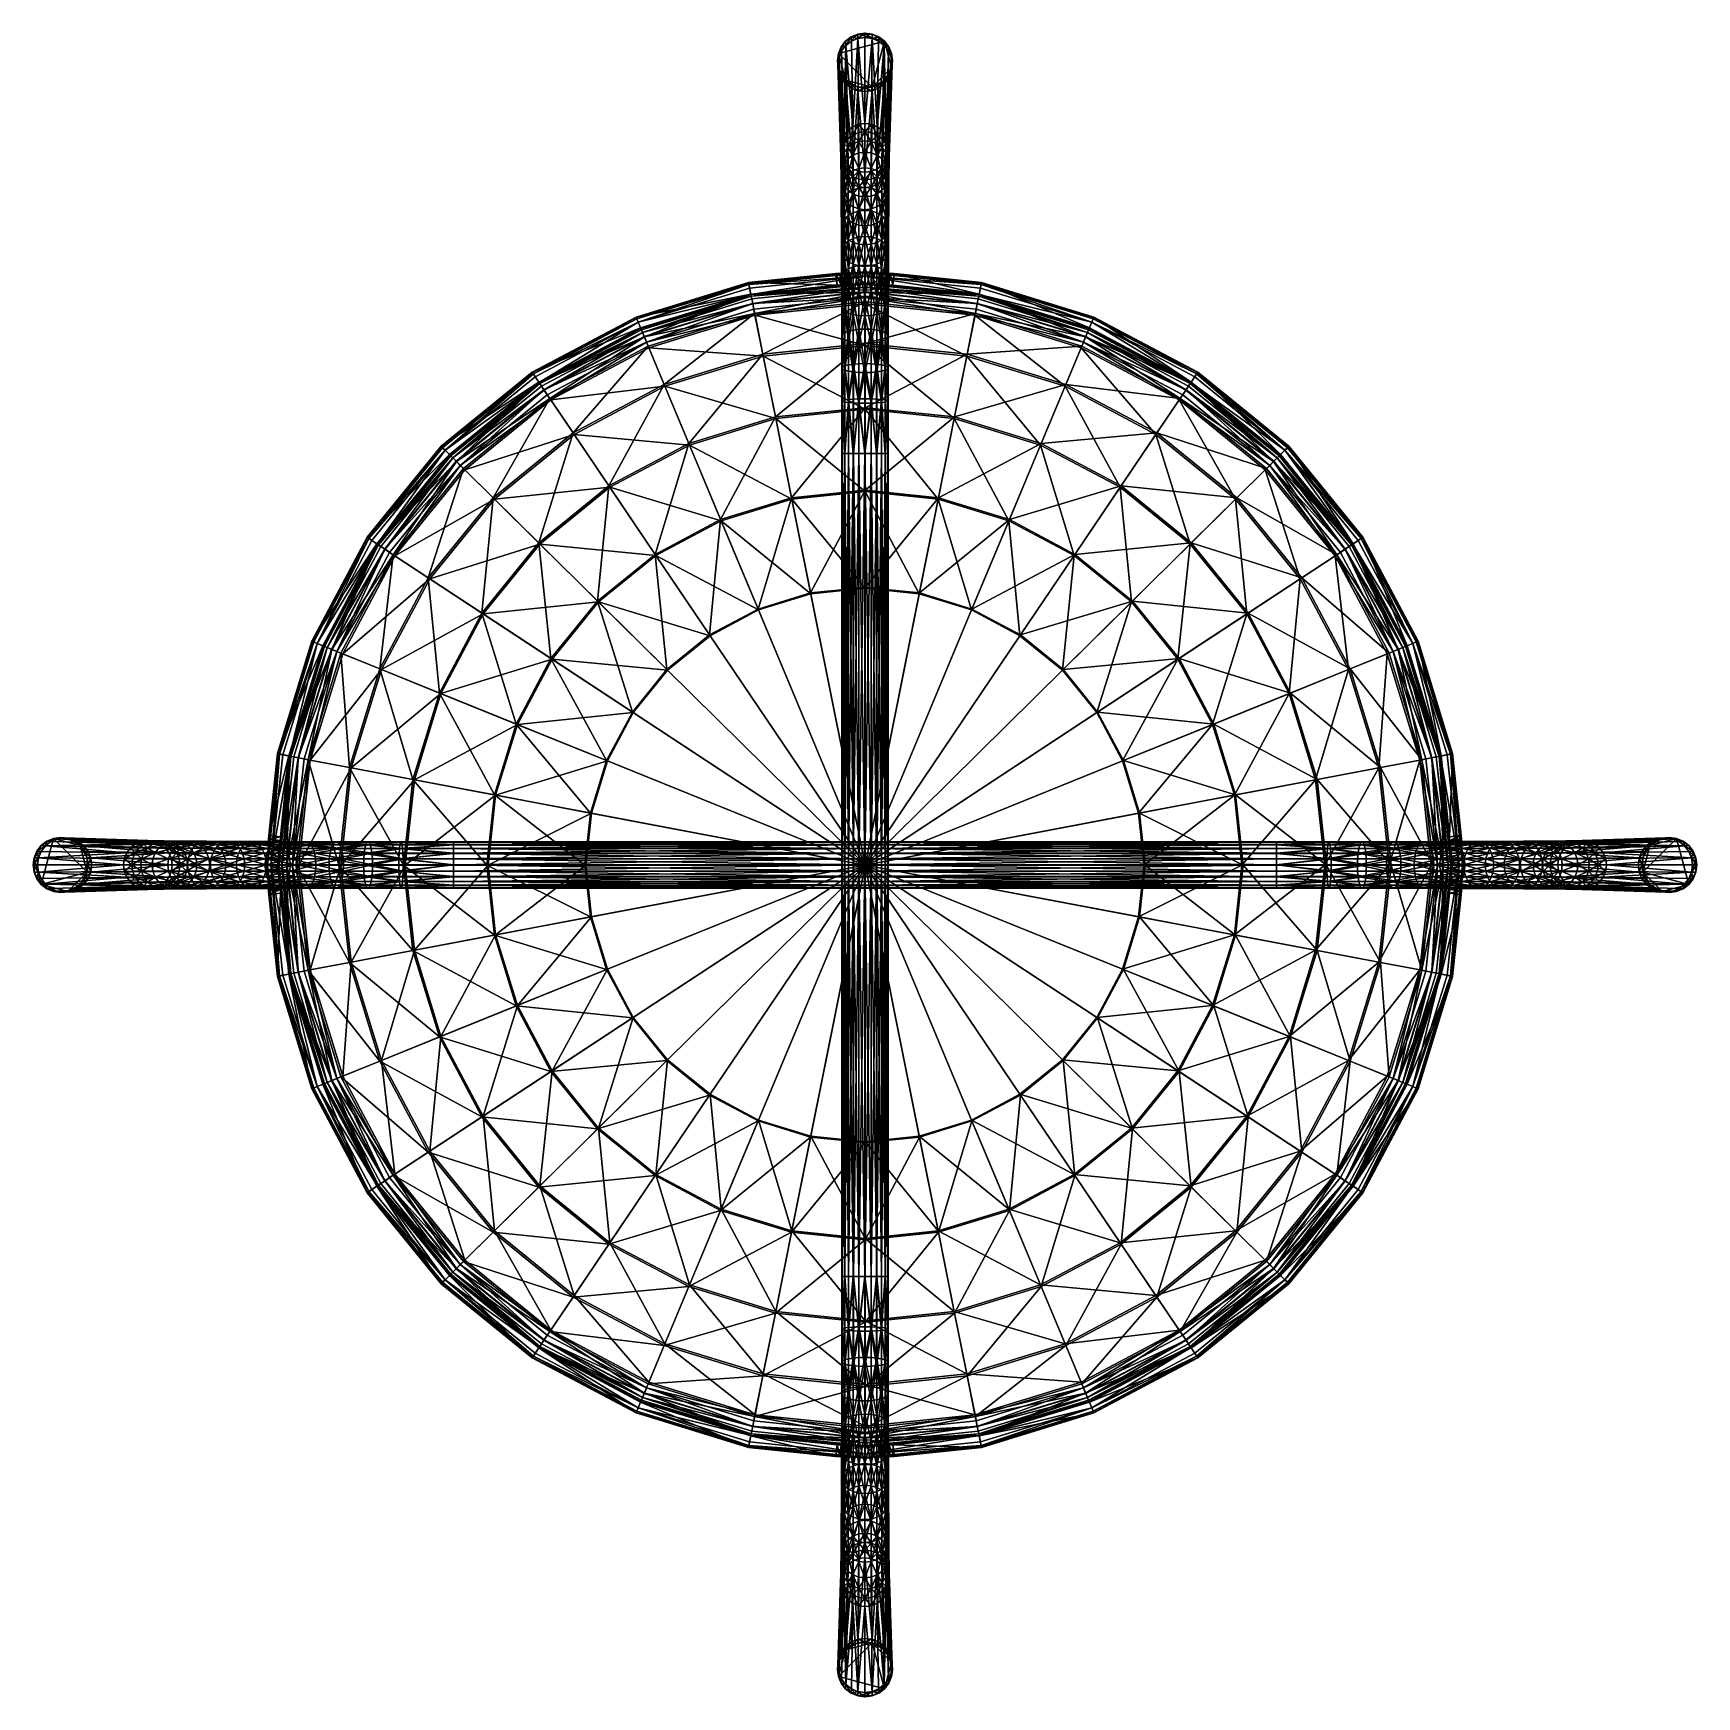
# Model space of a CAD drawing. Extents: x -28.1 to 28.1, y -28.1 to 28.1.
import ezdxf

# ---------------------------------------------------------------- set-up
doc = ezdxf.new("R2010")
doc.units = 0
doc.layers.add('STOOL', color=224, linetype='CONTINUOUS')

msp = doc.modelspace()

# ---------------------------------------------------------------- meshes
at = {"layer": 'STOOL', "color": 224}
mesh = msp.add_polyface(dxfattribs=at)
corners = [(-0.000006, 25.090286, 30.092365), (-0.239612, 27.96711, 1.243763), (-0.000005, 27.999557, 1.243763), (-0.415862, 24.978848, 30.092245), (-0.461928, 27.875828, 1.243763), (-0.466523, 28.015213), (-0.241996, 28.107405), (-0.000004, 28.140179), (-0.649659, 27.731775, 1.243763), (-0.71456, 24.680017, 30.091927), (-0.793712, 27.544044, 1.243763), (-0.801609, 27.680126), (-0.656122, 27.869726), (-0.884994, 27.321728, 1.243763), (-0.92657, 27.213608), (-0.893799, 27.455601), (-0.917442, 27.082119, 1.243763), (-0.801609, 26.747091), (-0.893799, 26.971619), (-0.884994, 26.842512, 1.243763), (-0.793712, 26.620197, 1.243763), (-0.466523, 26.412003), (-0.656122, 26.557491), (-0.649658, 26.432465, 1.243763), (-0.461927, 26.28841, 1.243763), (-0.239612, 26.197128, 1.243763), (-0.241995, 26.319813), (0.241988, 26.319813), (0.241987, 28.107407), (0.656114, 27.869728)]
mesh.append_faces([[corners[k] for k in face] for face in [(0, 1, 2), (5, 1, 4), (7, 1, 6), (3, 8, 4), (11, 8, 10), (5, 8, 12), (9, 13, 10), (14, 13, 16), (11, 13, 15), (17, 19, 20), (14, 19, 18), (21, 23, 24), (17, 23, 22), (21, 25, 26)]], dxfattribs={"vtx0": -1})
mesh.append_faces([[corners[k] for k in face] for face in [(22, 27, 15), (12, 15, 6), (18, 22, 15), (26, 27, 22), (6, 15, 29)]], dxfattribs={"vtx0": -1, "vtx1": -1, "vtx2": -1})
mesh.append_faces([[corners[k] for k in face] for face in [(7, 6, 28), (5, 12, 6), (11, 15, 12), (14, 18, 15), (17, 22, 18), (21, 26, 22)]], dxfattribs={"vtx1": -1})
mesh.append_faces([[corners[k] for k in face] for face in [(3, 4, 1), (5, 6, 1), (7, 2, 1), (9, 10, 8), (11, 12, 8), (5, 4, 8), (14, 15, 13), (11, 10, 13), (17, 18, 19), (14, 16, 19), (21, 22, 23), (17, 20, 23), (21, 24, 25)]], dxfattribs={"vtx2": -1})
mesh = msp.add_polyface(dxfattribs=at)
corners = [(0.466515, 26.412003), (0.241988, 26.319813), (0.239603, 26.19713, 1.243763), (0.461919, 26.28841, 1.243763), (0.801601, 26.747089), (0.656114, 26.557491), (0.64965, 26.432465, 1.243763), (0.793703, 26.620197, 1.243763), (0.926562, 27.21361), (0.893791, 26.971619), (0.884986, 26.84251, 1.243763), (0.917434, 27.082119, 1.243763), (0.714549, 24.680019, 30.091927), (0.793703, 27.544044, 1.243763), (0.884985, 27.321728, 1.243763), (0.8016, 27.680128), (0.893791, 27.455601), (0.64965, 27.731775, 1.243763), (0.415851, 24.978848, 30.092247), (0.461918, 27.875828, 1.243763), (0.466514, 28.015217), (0.656114, 27.869728), (0.239603, 27.96711, 1.243763), (-0.000006, 25.090286, 30.092365), (-0.000005, 27.999557, 1.243763), (-0.000004, 28.140179), (0.241987, 28.107407), (-0.000004, 26.287041), (-0.241995, 26.319813), (-0.241996, 28.107405), (-0.893799, 27.455601)]
mesh.append_faces([[corners[k] for k in face] for face in [(0, 2, 3), (4, 6, 7), (0, 6, 5), (8, 10, 11), (4, 10, 9), (15, 14, 13), (8, 14, 16), (12, 17, 13), (20, 17, 19), (15, 17, 21), (18, 22, 19), (25, 22, 24), (20, 22, 26)]], dxfattribs={"vtx0": -1})
mesh.append_faces([[corners[k] for k in face] for face in [(5, 9, 1), (16, 21, 9), (26, 29, 21), (9, 21, 1), (21, 30, 1)]], dxfattribs={"vtx0": -1, "vtx1": -1, "vtx2": -1})
mesh.append_faces([[corners[k] for k in face] for face in [(0, 5, 1), (4, 9, 5), (8, 16, 9), (15, 21, 16), (20, 26, 21), (27, 1, 28)]], dxfattribs={"vtx1": -1})
mesh.append_faces([[corners[k] for k in face] for face in [(0, 1, 2), (4, 5, 6), (0, 3, 6), (8, 9, 10), (4, 7, 10), (12, 13, 14), (15, 16, 14), (8, 11, 14), (18, 19, 17), (20, 21, 17), (15, 13, 17), (23, 24, 22), (25, 26, 22), (20, 19, 22)]], dxfattribs={"vtx2": -1})
mesh = msp.add_polyface(dxfattribs=at)
corners = [(-0.000006, 25.090286, 30.092365), (-0.215718, 25.06106, 30.092333), (-0.239612, 27.96711, 1.243763), (-0.415862, 24.978848, 30.092245), (-0.584872, 24.849102, 30.092106), (-0.649659, 27.731775, 1.243763), (-0.71456, 24.680017, 30.091927), (-0.796739, 24.479784, 30.091713), (-0.884994, 27.321728, 1.243763), (-0.825952, 24.263973, 30.09148), (-0.917442, 27.082119, 1.243763), (-0.79674, 24.048166, 30.091251), (-0.884994, 26.842512, 1.243763), (-0.714562, 23.847931, 30.091038), (-0.793712, 26.620197, 1.243763), (-0.584874, 23.678844, 30.090857), (-0.649658, 26.432465, 1.243763), (-0.415864, 23.549097, 30.090717), (-0.461927, 26.28841, 1.243763), (-0.215719, 23.466885, 30.09063), (-0.239612, 26.197128, 1.243763), (-0.000005, 23.437656, 30.090599), (-0.000004, 26.16468, 1.243763), (-0.000004, 26.287041), (-0.241995, 26.319813), (-0.000008, 24.806238, 32.500587), (-0.21368, 24.777468, 32.499428), (-0.411936, 24.696531, 32.496159), (-0.57936, 24.568796, 32.491005), (-0.707843, 24.402327, 32.484287), (-0.000008, 24.119072, 35.623425), (-0.212168, 24.475679, 34.240746), (-0.000008, 24.50362, 34.245079), (-0.409034, 24.397072, 34.228561), (-0.575311, 24.273005, 34.209328)]
mesh.append_faces([[corners[k] for k in face] for face in [(3, 2, 1), (6, 5, 4), (9, 8, 7), (9, 12, 10), (13, 12, 11), (13, 16, 14), (17, 16, 15), (17, 20, 18), (21, 20, 19), (23, 20, 22), (25, 1, 0), (27, 1, 26), (27, 4, 3), (29, 4, 28), (29, 7, 6), (30, 31, 32), (27, 31, 33), (25, 31, 26), (27, 34, 28)]], dxfattribs={"vtx0": -1})
mesh.append_faces([[corners[k] for k in face] for face in [(0, 1, 2), (3, 4, 5), (6, 7, 8), (9, 10, 8), (9, 11, 12), (13, 14, 12), (13, 15, 16), (17, 18, 16), (17, 19, 20), (21, 22, 20), (23, 24, 20), (25, 26, 1), (27, 3, 1), (27, 28, 4), (29, 6, 4), (27, 26, 31), (25, 32, 31), (29, 28, 34), (27, 33, 34)]], dxfattribs={"vtx2": -1})
mesh = msp.add_polyface(dxfattribs=at)
corners = [(-0.000005, 23.437656, 30.090599), (0.215708, 23.466883, 30.09063), (0.239603, 26.19713, 1.243763), (-0.000004, 26.16468, 1.243763), (0.415854, 23.549099, 30.090717), (0.461919, 26.28841, 1.243763), (-0.000004, 26.287041), (0.241988, 26.319813), (0.584864, 23.678844, 30.090857), (0.64965, 26.432465, 1.243763), (0.714551, 23.847931, 30.091038), (0.793703, 26.620197, 1.243763), (0.79673, 24.048166, 30.091251), (0.884986, 26.84251, 1.243763), (0.825941, 24.263973, 30.091482), (0.917434, 27.082119, 1.243763), (0.796728, 24.479784, 30.091713), (0.884985, 27.321728, 1.243763), (0.714549, 24.680019, 30.091927), (0.584861, 24.849102, 30.092108), (0.64965, 27.731775, 1.243763), (0.415851, 24.978848, 30.092247), (0.215706, 25.06106, 30.092333), (0.239603, 27.96711, 1.243763), (-0.000006, 25.090286, 30.092365), (0.707828, 24.402328, 32.484287), (0.579345, 24.568798, 32.491005), (0.411921, 24.696531, 32.496159), (0.213665, 24.77747, 32.499428), (-0.000008, 24.806238, 32.500587), (0.575296, 24.273006, 34.209328), (0.409018, 24.397072, 34.228561), (-0.000008, 24.119072, 35.623425), (-0.000008, 24.50362, 34.245079), (0.212152, 24.475681, 34.240746)]
mesh.append_faces([[corners[k] for k in face] for face in [(0, 2, 3), (4, 2, 1), (6, 2, 7), (4, 9, 5), (10, 9, 8), (10, 13, 11), (14, 13, 12), (14, 17, 15), (18, 17, 16), (21, 20, 19), (24, 23, 22), (25, 19, 18), (27, 19, 26), (27, 22, 21), (29, 22, 28), (27, 30, 31), (25, 30, 26), (29, 34, 33), (27, 34, 28)]], dxfattribs={"vtx0": -1})
mesh.append_faces([[corners[k] for k in face] for face in [(0, 1, 2), (4, 5, 2), (6, 3, 2), (4, 8, 9), (10, 11, 9), (10, 12, 13), (14, 15, 13), (14, 16, 17), (18, 19, 20), (21, 22, 23), (25, 18, 16), (25, 26, 19), (27, 21, 19), (27, 28, 22), (29, 24, 22), (27, 26, 30), (32, 33, 34), (29, 28, 34), (27, 31, 34)]], dxfattribs={"vtx2": -1})
mesh = msp.add_polyface(dxfattribs=at)
corners = [(-0.707843, 24.402327, 32.484287), (-0.789273, 24.205177, 32.476334), (-0.796739, 24.479784, 30.091713), (-0.818238, 23.992683, 32.467758), (-0.825952, 24.263973, 30.09148), (-0.789324, 23.780172, 32.459183), (-0.79674, 24.048166, 30.091251), (-0.707932, 23.582987, 32.451229), (-0.714562, 23.847931, 30.091038), (-0.579462, 23.416468, 32.444511), (-0.584874, 23.678844, 30.090857), (-0.412025, 23.288685, 32.439358), (-0.415864, 23.549097, 30.090717), (-0.000008, 24.119072, 35.623425), (-0.210977, 24.092377, 35.614975), (-0.212168, 24.475679, 34.240746), (-0.406755, 24.017258, 35.591198), (-0.409034, 24.397072, 34.228561), (-0.572148, 23.898689, 35.55368), (-0.575311, 24.273005, 34.209328), (-0.699142, 23.744116, 35.504784), (-0.702944, 24.111294, 34.184265), (-0.779725, 23.560986, 35.446884), (-0.783877, 23.919748, 34.154587), (-0.808506, 23.363529, 35.384476), (-0.812716, 23.713261, 34.122601), (-0.784067, 23.506718, 34.090614), (-0.703277, 23.315041, 34.060936), (-0.209848, 23.563103, 36.919048), (-0.404593, 23.492802, 36.884178), (-0.000008, 23.588085, 36.931442), (-0.569147, 23.381824, 36.829147)]
mesh.append_faces([[corners[k] for k in face] for face in [(3, 2, 1), (3, 6, 4), (7, 6, 5), (7, 10, 8), (16, 15, 14), (16, 19, 17), (20, 19, 18), (0, 19, 21), (20, 23, 21), (24, 23, 22), (3, 23, 25), (0, 23, 1), (24, 26, 25), (7, 26, 27), (3, 26, 5), (16, 28, 29), (13, 28, 14), (16, 31, 18)]], dxfattribs={"vtx0": -1})
mesh.append_faces([[corners[k] for k in face] for face in [(0, 1, 2), (3, 4, 2), (3, 5, 6), (7, 8, 6), (7, 9, 10), (11, 12, 10), (13, 14, 15), (16, 17, 15), (16, 18, 19), (20, 21, 19), (20, 22, 23), (24, 25, 23), (3, 1, 23), (0, 21, 23), (7, 5, 26), (3, 25, 26), (16, 14, 28), (13, 30, 28), (20, 18, 31), (16, 29, 31)]], dxfattribs={"vtx2": -1})
mesh = msp.add_polyface(dxfattribs=at)
corners = [(0.412011, 23.288685, 32.439362), (0.584864, 23.678844, 30.090857), (0.415854, 23.549099, 30.090717), (0.707918, 23.582987, 32.451233), (0.714551, 23.847931, 30.091038), (0.579448, 23.41647, 32.444511), (0.78931, 23.780172, 32.459187), (0.79673, 24.048166, 30.091251), (0.818224, 23.99268, 32.467758), (0.825941, 24.263973, 30.091482), (0.789259, 24.205177, 32.476334), (0.796728, 24.479784, 30.091713), (0.707828, 24.402328, 32.484287), (0.808491, 23.363529, 35.384476), (0.812702, 23.713261, 34.122601), (0.784053, 23.506718, 34.090614), (0.703263, 23.315041, 34.060936), (0.77971, 23.560986, 35.446884), (0.783862, 23.91975, 34.154587), (0.699127, 23.744114, 35.504784), (0.702929, 24.111294, 34.184265), (0.572132, 23.898689, 35.55368), (0.575296, 24.273006, 34.209328), (0.40674, 24.017258, 35.591198), (0.409018, 24.397072, 34.228561), (0.210962, 24.092377, 35.614975), (0.212152, 24.475681, 34.240746), (-0.000008, 24.119072, 35.623425), (0.569132, 23.381824, 36.829147), (0.404577, 23.492802, 36.884178), (0.209832, 23.563103, 36.919048), (-0.000008, 23.588085, 36.931442)]
mesh.append_faces([[corners[k] for k in face] for face in [(0, 1, 2), (3, 1, 5), (3, 7, 4), (8, 7, 6), (8, 11, 9), (12, 11, 10), (8, 15, 14), (3, 15, 6), (13, 18, 14), (19, 18, 17), (12, 18, 20), (8, 18, 10), (19, 22, 20), (23, 22, 21), (23, 26, 24), (27, 26, 25), (23, 28, 29), (19, 28, 21), (27, 30, 31), (23, 30, 25)]], dxfattribs={"vtx0": -1})
mesh.append_faces([[corners[k] for k in face] for face in [(3, 4, 1), (3, 6, 7), (8, 9, 7), (8, 10, 11), (13, 14, 15), (8, 6, 15), (3, 16, 15), (13, 17, 18), (19, 20, 18), (12, 10, 18), (8, 14, 18), (19, 21, 22), (23, 24, 22), (12, 20, 22), (23, 25, 26), (23, 21, 28), (27, 25, 30), (23, 29, 30)]], dxfattribs={"vtx2": -1})
mesh = msp.add_polyface(dxfattribs=at)
corners = [(-0.412025, 23.288685, 32.439358), (-0.584874, 23.678844, 30.090857), (-0.579462, 23.416468, 32.444511), (-0.21373, 23.20771, 32.436092), (-0.215719, 23.466885, 30.09063), (-0.415864, 23.549097, 30.090717), (-0.000007, 23.178926, 32.434933), (-0.000005, 23.437656, 30.090599), (-0.808506, 23.363529, 35.384476), (-0.780097, 23.165966, 35.322071), (-0.784067, 23.506718, 34.090614), (-0.699793, 22.982584, 35.264168), (-0.703277, 23.315041, 34.060936), (-0.572892, 22.82766, 35.215275), (-0.575692, 23.153145, 34.035873), (-0.407406, 22.708744, 35.177757), (-0.409367, 23.028894, 34.016644), (-0.707932, 23.582987, 32.451229), (-0.212358, 22.950151, 34.004456), (-0.000007, 22.922157, 34.000126), (-0.000008, 22.926044, 38.15554), (-0.208791, 22.903162, 38.139442), (-0.209848, 23.563103, 36.919048), (-0.000008, 23.588085, 36.931442), (-0.402569, 22.838766, 38.094162), (-0.404593, 23.492802, 36.884178), (-0.566339, 22.737095, 38.022697), (-0.569147, 23.381824, 36.829147), (-0.692162, 22.604507, 37.929569), (-0.695536, 23.237123, 36.757431), (-0.699142, 23.744116, 35.504784), (-0.775787, 23.065653, 36.672504), (-0.779725, 23.560986, 35.446884), (-0.804514, 22.880726, 36.580971), (-0.776332, 22.695652, 36.489437)]
mesh.append_faces([[corners[k] for k in face] for face in [(0, 1, 2), (0, 4, 5), (6, 4, 3), (11, 10, 9), (11, 14, 12), (15, 14, 13), (0, 14, 16), (17, 14, 2), (15, 18, 16), (6, 18, 19), (0, 18, 3), (20, 22, 23), (24, 22, 21), (24, 27, 25), (28, 27, 26), (30, 27, 29), (28, 31, 29), (8, 31, 33), (30, 31, 32), (8, 34, 9)]], dxfattribs={"vtx0": -1})
mesh.append_faces([[corners[k] for k in face] for face in [(0, 3, 4), (6, 7, 4), (8, 9, 10), (11, 12, 10), (11, 13, 14), (15, 16, 14), (0, 2, 14), (17, 12, 14), (6, 3, 18), (0, 16, 18), (20, 21, 22), (24, 25, 22), (24, 26, 27), (28, 29, 27), (8, 32, 31), (30, 29, 31), (11, 9, 34), (8, 33, 34)]], dxfattribs={"vtx2": -1})
mesh = msp.add_polyface(dxfattribs=at)
corners = [(-0.000007, 23.178926, 32.434933), (0.213716, 23.20771, 32.436092), (0.215708, 23.466883, 30.09063), (-0.000005, 23.437656, 30.090599), (0.412011, 23.288685, 32.439362), (0.415854, 23.549099, 30.090717), (0.579448, 23.41647, 32.444511), (0.584864, 23.678844, 30.090857), (0.407392, 22.708744, 35.177757), (0.409353, 23.028894, 34.016644), (0.212344, 22.950151, 34.004459), (-0.000007, 22.922157, 34.000126), (0.572878, 22.827662, 35.215275), (0.575678, 23.153145, 34.035873), (0.699779, 22.982584, 35.264168), (0.703263, 23.315041, 34.060936), (0.707918, 23.582987, 32.451233), (0.780082, 23.165966, 35.322071), (0.784053, 23.506718, 34.090614), (0.808491, 23.363529, 35.384476), (0.776318, 22.695654, 36.489437), (0.804499, 22.880726, 36.580971), (0.692147, 22.604506, 37.929569), (0.695521, 23.237122, 36.757431), (0.775772, 23.065651, 36.672504), (0.699127, 23.744114, 35.504784), (0.77971, 23.560986, 35.446884), (0.566324, 22.737095, 38.022697), (0.569132, 23.381824, 36.829147), (0.402554, 22.838766, 38.094162), (0.404577, 23.492802, 36.884178), (0.208775, 22.903162, 38.139442), (0.209832, 23.563103, 36.919048), (-0.000008, 22.926044, 38.15554), (-0.000008, 23.588085, 36.931442)]
mesh.append_faces([[corners[k] for k in face] for face in [(0, 2, 3), (4, 2, 1), (4, 10, 9), (0, 10, 1), (8, 13, 9), (14, 13, 12), (16, 13, 15), (4, 13, 6), (14, 18, 15), (19, 18, 17), (19, 20, 21), (14, 20, 17), (25, 24, 23), (19, 24, 26), (22, 28, 23), (29, 28, 27), (29, 32, 30), (33, 32, 31)]], dxfattribs={"vtx0": -1})
mesh.append_faces([[corners[k] for k in face] for face in [(0, 1, 2), (4, 5, 2), (4, 6, 7), (8, 9, 10), (4, 1, 10), (0, 11, 10), (8, 12, 13), (14, 15, 13), (16, 6, 13), (4, 9, 13), (14, 17, 18), (19, 17, 20), (22, 23, 24), (25, 26, 24), (19, 21, 24), (22, 27, 28), (29, 30, 28), (25, 23, 28), (29, 31, 32), (33, 34, 32)]], dxfattribs={"vtx2": -1})
mesh = msp.add_polyface(dxfattribs=at)
corners = [(-0.800778, 22.277838, 37.700417), (-0.804514, 22.880726, 36.580971), (-0.775787, 23.065653, 36.672504), (-0.772811, 22.108141, 37.581554), (-0.776332, 22.695652, 36.489437), (-0.794235, 20.762646, 39.661526), (-0.797339, 21.567852, 38.731155), (-0.76871, 21.719707, 38.875053), (-0.769568, 21.4158, 38.587261), (-3.860753, 19.298689, 43.933685), (0.000002, 19.699551, 43.933777), (0.000002, 19.926197, 43.520077), (-3.905105, 19.520798, 43.519951), (0.000002, 19.384781, 44.184624), (-0.495551, 20.029285, 42.495827), (-0.688227, 20.026855, 42.276974), (-3.938817, 19.6901, 42.277092), (-3.928315, 19.63728, 42.949875), (0.000002, 20.045082, 42.949993), (-0.849141, 20.014326, 42.098846), (-0.983535, 20.01363, 41.529869), (-3.94221, 19.707176, 41.527359), (-7.745411, 18.539904, 41.527313), (-3.942207, 19.707176, 39.945278), (-0.983534, 20.013636, 39.945278), (-3.859269, 19.298691, 42.254189), (-0.647105, 19.629915, 42.248085), (-0.454395, 19.63278, 42.460972), (-3.849521, 19.249681, 42.886925), (0.000002, 19.649517, 42.88731), (0.000002, 19.552805, 43.36871), (-3.830699, 19.154886, 43.368599), (-3.862552, 19.315218, 41.522194), (-0.942324, 19.615793, 41.524349), (-0.807935, 19.616573, 42.088551), (-3.862533, 19.315193, 39.945278), (-0.942323, 19.615765, 39.945278)]
mesh.append_faces([[corners[k] for k in face] for face in [(0, 4, 1), (0, 7, 6), (5, 8, 6), (19, 16, 15)]], dxfattribs={"vtx0": -1})
mesh.append_faces([[corners[k] for k in face] for face in [(18, 14, 17), (28, 27, 29)]], dxfattribs={"vtx0": -1, "vtx1": -1})
mesh.append_faces([[corners[k] for k in face] for face in [(14, 16, 17), (19, 21, 16)]], dxfattribs={"vtx0": -1, "vtx2": -1})
mesh.append_faces([[corners[k] for k in face] for face in [(26, 25, 34)]], dxfattribs={"vtx1": -1})
mesh.append_faces([[corners[k] for k in face] for face in [(28, 25, 27), (25, 32, 34)]], dxfattribs={"vtx1": -1, "vtx2": -1})
mesh.append_faces([[corners[k] for k in face] for face in [(0, 1, 2), (0, 3, 4), (5, 6, 7), (0, 6, 8), (9, 10, 11), (11, 12, 9), (13, 10, 9), (14, 15, 16), (17, 12, 11), (11, 18, 17), (19, 20, 21), (22, 21, 23), (24, 23, 21), (21, 20, 24), (25, 26, 27), (30, 31, 28), (28, 29, 30), (32, 33, 34), (32, 35, 36), (36, 33, 32), (20, 19, 34), (34, 33, 20), (23, 24, 36), (36, 35, 23), (24, 20, 33), (33, 36, 24)]], dxfattribs={"vtx2": -1})
mesh = msp.add_polyface(dxfattribs=at)
corners = [(-0.692162, 22.604507, 37.929569), (-0.772102, 22.447357, 37.819283), (-0.775787, 23.065653, 36.672504), (-0.800778, 22.277838, 37.700417), (-0.693403, 21.950558, 37.471268), (-0.696491, 22.523827, 36.40451), (-0.776332, 22.695652, 36.489437), (-0.772811, 22.108141, 37.581554), (-0.699793, 22.982584, 35.264168), (-0.570238, 22.378633, 36.332794), (-0.686253, 21.017355, 39.982368), (-0.689056, 21.860456, 39.008568), (-0.563754, 21.979181, 39.121307), (-0.765648, 20.894848, 39.827953), (-0.76871, 21.719707, 38.875053), (-0.794235, 20.762646, 39.661526), (-0.76664, 20.630241, 39.495098), (-0.769568, 21.4158, 38.587261), (-0.68799, 20.507236, 39.340683), (-0.690558, 21.27457, 38.453751), (-0.56547, 21.155186, 38.341011), (-0.681693, 19.082195, 41.566132), (-0.760668, 19.000786, 41.377644), (-0.762955, 19.984911, 40.666122), (-0.683787, 20.087585, 40.83894), (-0.789186, 18.912899, 41.1745), (-0.791504, 19.874088, 40.479858), (-0.764066, 19.763069, 40.293602), (-0.683814, 18.742996, 40.782875), (-0.685731, 19.659914, 40.120781), (-0.849141, 20.014326, 42.098846), (-0.688227, 20.026855, 42.276974), (-0.647105, 19.629915, 42.248085), (-0.807935, 19.616573, 42.088551)]
mesh.append_faces([[corners[k] for k in face] for face in [(3, 2, 1), (4, 6, 7), (8, 6, 5), (4, 9, 5), (0, 12, 11), (10, 14, 11), (15, 14, 13), (0, 14, 1), (18, 17, 16), (4, 17, 19), (3, 17, 7), (18, 20, 19), (21, 23, 24), (15, 23, 26), (10, 23, 13), (25, 27, 26), (18, 27, 29), (15, 27, 16)]], dxfattribs={"vtx0": -1})
mesh.append_faces([[corners[k] for k in face] for face in [(0, 1, 2), (4, 5, 6), (8, 5, 9), (10, 11, 12), (10, 13, 14), (3, 1, 14), (0, 11, 14), (15, 16, 17), (18, 19, 17), (4, 7, 17), (4, 19, 20), (21, 22, 23), (25, 26, 23), (15, 13, 23), (10, 24, 23), (28, 29, 27), (18, 16, 27), (15, 26, 27), (30, 31, 32), (32, 33, 30)]], dxfattribs={"vtx2": -1})
mesh = msp.add_polyface(dxfattribs=at)
corners = [(-0.407406, 22.708744, 35.177757), (-0.211349, 22.633369, 35.153984), (-0.212358, 22.950151, 34.004456), (-0.000007, 22.606571, 35.145535), (-0.000007, 22.922157, 34.000126), (-0.693403, 21.950558, 37.471268), (-0.567756, 21.817373, 37.378139), (-0.570238, 22.378633, 36.332794), (-0.40381, 21.715105, 37.306679), (-0.405548, 22.267166, 36.277767), (-0.572892, 22.82766, 35.215275), (-0.699793, 22.982584, 35.264168), (-0.209499, 21.650274, 37.261395), (-0.210393, 22.19651, 36.242897), (-0.000007, 21.627216, 37.2453), (-0.000007, 22.171385, 36.230499), (-0.000007, 21.267843, 40.298767), (-0.20694, 21.250027, 40.276226), (-0.207818, 22.127853, 39.262634), (-0.000008, 22.148335, 39.282124), (-0.399026, 21.199873, 40.212822), (-0.400707, 22.070206, 39.207817), (-0.402569, 22.838766, 38.094162), (-0.208791, 22.903162, 38.139442), (-0.000008, 22.926044, 38.15554), (-0.561421, 21.120674, 40.112766), (-0.563754, 21.979181, 39.121307), (-0.686253, 21.017355, 39.982368), (-0.692162, 22.604507, 37.929569), (-0.566339, 22.737095, 38.022697), (-0.56547, 21.155186, 38.341011), (-0.402209, 21.063499, 38.254498), (-0.208676, 21.005369, 38.19968), (-0.000007, 20.984695, 38.180195)]
mesh.append_faces([[corners[k] for k in face] for face in [(3, 2, 1), (8, 7, 6), (0, 7, 9), (11, 7, 10), (8, 13, 9), (14, 13, 12), (3, 13, 15), (0, 13, 1), (16, 18, 19), (20, 18, 17), (22, 18, 21), (24, 18, 23), (20, 26, 21), (27, 26, 25), (22, 26, 29), (8, 30, 31), (5, 30, 6), (14, 32, 33), (8, 32, 12)]], dxfattribs={"vtx0": -1})
mesh.append_faces([[corners[k] for k in face] for face in [(0, 1, 2), (3, 4, 2), (5, 6, 7), (8, 9, 7), (0, 10, 7), (8, 12, 13), (14, 15, 13), (3, 1, 13), (0, 9, 13), (16, 17, 18), (20, 21, 18), (22, 23, 18), (24, 19, 18), (20, 25, 26), (28, 29, 26), (22, 21, 26), (8, 6, 30), (14, 12, 32), (8, 31, 32)]], dxfattribs={"vtx2": -1})
mesh = msp.add_polyface(dxfattribs=at)
corners = [(-0.000007, 22.606571, 35.145535), (0.211335, 22.633369, 35.153984), (0.212344, 22.950151, 34.004459), (-0.000007, 22.922157, 34.000126), (0.407392, 22.708744, 35.177757), (-0.000007, 21.627216, 37.2453), (0.209485, 21.650272, 37.261395), (0.210379, 22.196508, 36.242897), (-0.000007, 22.171385, 36.230499), (0.403796, 21.715105, 37.306679), (0.405533, 22.267166, 36.277767), (0.567742, 21.817373, 37.378139), (0.570224, 22.378635, 36.332794), (0.693388, 21.950558, 37.471268), (0.699779, 22.982584, 35.264168), (0.572878, 22.827662, 35.215275), (0.208662, 21.005369, 38.19968), (0.402195, 21.063499, 38.254498), (-0.000007, 20.984695, 38.180195), (0.565456, 21.155188, 38.341011), (0.686238, 21.017357, 39.982368), (0.561406, 21.120674, 40.112766), (0.563739, 21.979181, 39.121307), (0.399011, 21.199875, 40.212822), (0.400692, 22.070206, 39.207817), (0.402554, 22.838766, 38.094162), (0.566324, 22.737095, 38.022697), (0.692147, 22.604506, 37.929569), (0.206925, 21.250027, 40.27623), (0.207803, 22.127855, 39.262638), (-0.000007, 21.267843, 40.298767), (-0.000008, 22.148335, 39.282124), (-0.000008, 22.926044, 38.15554), (0.208775, 22.903162, 38.139442)]
mesh.append_faces([[corners[k] for k in face] for face in [(0, 2, 3), (4, 2, 1), (5, 7, 8), (9, 7, 6), (4, 7, 10), (0, 7, 1), (9, 12, 10), (13, 12, 11), (4, 12, 15), (9, 16, 17), (5, 16, 6), (9, 19, 11), (23, 22, 21), (25, 22, 24), (27, 22, 26), (23, 29, 24), (30, 29, 28), (32, 29, 31), (25, 29, 33)]], dxfattribs={"vtx0": -1})
mesh.append_faces([[corners[k] for k in face] for face in [(0, 1, 2), (5, 6, 7), (9, 10, 7), (4, 1, 7), (0, 8, 7), (9, 11, 12), (14, 15, 12), (4, 10, 12), (9, 6, 16), (5, 18, 16), (13, 11, 19), (9, 17, 19), (20, 21, 22), (23, 24, 22), (25, 26, 22), (23, 28, 29), (30, 31, 29), (32, 33, 29), (25, 24, 29)]], dxfattribs={"vtx2": -1})
mesh = msp.add_polyface(dxfattribs=at)
corners = [(0.800764, 22.277836, 37.70042), (0.804499, 22.880726, 36.580971), (0.776318, 22.695654, 36.489437), (0.772797, 22.108143, 37.581554), (0.775772, 23.065651, 36.672504), (0.79422, 20.762648, 39.661526), (0.797324, 21.567854, 38.731155), (0.769554, 21.415802, 38.587261), (0.768695, 21.719709, 38.875053), (0.764051, 19.763071, 40.293602), (0.79149, 19.874088, 40.479858), (3.860757, 19.298691, 43.933689), (0.000002, 19.926197, 43.520077), (0.000002, 19.699551, 43.933777), (3.905109, 19.5208, 43.519955), (0.000002, 19.384781, 44.184624), (0.495557, 20.029285, 42.495834), (3.938822, 19.690102, 42.277096), (0.688232, 20.026855, 42.276978), (3.928318, 19.637281, 42.949879), (0.000002, 20.045082, 42.949993), (0.849147, 20.014324, 42.098854), (3.942217, 19.707178, 41.527359), (0.98354, 20.01363, 41.529877), (7.74542, 18.539906, 41.527317), (3.942219, 19.707178, 39.945278), (0.983543, 20.013636, 39.945278), (0.647111, 19.629917, 42.248093), (3.859274, 19.298693, 42.254192), (0.454401, 19.632782, 42.460976), (3.849524, 19.249683, 42.886929), (0.000002, 19.649517, 42.88731), (3.830703, 19.154888, 43.368603), (0.000002, 19.552805, 43.36871), (0.942329, 19.615793, 41.524353), (3.862559, 19.315222, 41.522194), (0.80794, 19.616571, 42.088558), (3.862545, 19.315195, 39.945278), (0.942332, 19.615765, 39.945278)]
mesh.append_faces([[corners[k] for k in face] for face in [(0, 2, 3), (0, 4, 1), (0, 7, 6), (5, 8, 6), (5, 9, 10), (11, 12, 13), (12, 11, 14), (15, 11, 13), (16, 17, 18), (19, 12, 14), (12, 19, 20), (21, 22, 23), (24, 25, 22), (26, 22, 25), (22, 26, 23)]], dxfattribs={"vtx0": -1})
mesh.append_faces([[corners[k] for k in face] for face in [(16, 19, 17), (21, 17, 22), (29, 30, 31)]], dxfattribs={"vtx0": -1, "vtx2": -1})
mesh.append_faces([[corners[k] for k in face] for face in [(27, 28, 29), (32, 33, 30), (31, 30, 33), (34, 35, 36), (37, 35, 38), (34, 38, 35)]], dxfattribs={"vtx1": -1})
mesh.append_faces([[corners[k] for k in face] for face in [(20, 19, 16), (28, 30, 29), (35, 28, 36)]], dxfattribs={"vtx1": -1, "vtx2": -1})
mesh.append_faces([[corners[k] for k in face] for face in [(0, 1, 2), (5, 6, 7), (0, 6, 8), (21, 18, 17), (28, 27, 36), (21, 23, 34), (34, 36, 21), (26, 25, 37), (37, 38, 26), (23, 26, 38), (38, 34, 23)]], dxfattribs={"vtx2": -1})
mesh = msp.add_polyface(dxfattribs=at)
corners = [(0.693388, 21.950558, 37.471268), (0.696477, 22.523827, 36.40451), (0.570224, 22.378635, 36.332794), (0.699779, 22.982584, 35.264168), (0.772797, 22.108143, 37.581554), (0.776318, 22.695654, 36.489437), (0.800764, 22.277836, 37.70042), (0.772087, 22.447357, 37.819283), (0.775772, 23.065651, 36.672504), (0.692147, 22.604506, 37.929569), (0.687976, 20.507236, 39.340683), (0.690544, 21.274574, 38.453751), (0.565456, 21.155188, 38.341011), (0.766626, 20.630241, 39.495098), (0.769554, 21.415802, 38.587261), (0.79422, 20.762648, 39.661526), (0.765633, 20.89485, 39.827953), (0.768695, 21.719709, 38.875053), (0.686238, 21.017357, 39.982368), (0.689041, 21.860456, 39.008568), (0.563739, 21.979181, 39.121307), (0.561577, 19.572678, 39.974846), (0.685717, 19.659914, 40.120781), (0.6838, 18.742996, 40.782875), (0.764051, 19.763071, 40.293602), (0.789172, 18.912903, 41.1745), (0.79149, 19.874088, 40.479858), (0.76294, 19.984911, 40.666122), (0.681679, 19.082195, 41.566128), (0.683772, 20.087585, 40.83894), (0.760654, 19.000786, 41.377644), (0.688232, 20.026855, 42.276978), (0.849147, 20.014324, 42.098854), (0.80794, 19.616571, 42.088558), (0.647111, 19.629917, 42.248093)]
mesh.append_faces([[corners[k] for k in face] for face in [(3, 2, 1), (0, 5, 1), (9, 8, 7), (0, 12, 11), (10, 14, 11), (15, 14, 13), (0, 14, 4), (18, 17, 16), (9, 17, 19), (6, 17, 7), (18, 20, 19), (10, 21, 22), (23, 24, 22), (10, 24, 13), (25, 27, 26), (28, 27, 30), (18, 27, 29), (15, 27, 16)]], dxfattribs={"vtx0": -1})
mesh.append_faces([[corners[k] for k in face] for face in [(0, 1, 2), (0, 4, 5), (3, 1, 5), (6, 7, 8), (10, 11, 12), (10, 13, 14), (6, 4, 14), (0, 11, 14), (15, 16, 17), (18, 19, 17), (9, 7, 17), (9, 19, 20), (25, 26, 24), (15, 13, 24), (10, 22, 24), (28, 29, 27), (18, 16, 27), (15, 26, 27), (31, 32, 33), (33, 34, 31)]], dxfattribs={"vtx2": -1})
mesh = msp.add_polyface(dxfattribs=at)
corners = [(-0.68799, 20.507236, 39.340683), (-0.563406, 20.403233, 39.210285), (-0.56547, 21.155186, 38.341011), (-0.400763, 20.323349, 39.110229), (-0.402209, 21.063499, 38.254498), (-0.207932, 20.272697, 39.046825), (-0.208676, 21.005369, 38.19968), (-0.000007, 20.254683, 39.024292), (-0.000007, 20.984695, 38.180195), (-0.000007, 19.248539, 41.952324), (-0.205511, 19.236713, 41.924816), (-0.206167, 20.28253, 41.167816), (-0.000007, 20.297455, 41.193039), (-0.396293, 19.203417, 41.847424), (-0.397548, 20.240513, 41.096855), (-0.399026, 21.199873, 40.212822), (-0.20694, 21.250027, 40.276226), (-0.000007, 21.267843, 40.298767), (-0.557627, 19.150824, 41.725292), (-0.559369, 20.17416, 40.984871), (-0.681693, 19.082195, 41.566132), (-0.683787, 20.087585, 40.83894), (-0.686253, 21.017355, 39.982368), (-0.561421, 21.120674, 40.112766), (-0.683814, 18.742996, 40.782875), (-0.561591, 19.572678, 39.974846), (-0.685731, 19.659914, 40.120781), (-0.399492, 19.505661, 39.862865), (-0.207278, 19.463163, 39.791908), (-0.000007, 19.448046, 39.766685), (0.000002, 20.070335, 42.629627), (-0.495551, 20.029285, 42.495827), (0.000002, 20.045082, 42.949993), (0.000002, 19.649517, 42.88731), (-0.454395, 19.63278, 42.460972), (0.000003, 19.671713, 42.594639), (-0.688227, 20.026855, 42.276974), (-0.647105, 19.629915, 42.248085)]
mesh.append_faces([[corners[k] for k in face] for face in [(3, 2, 1), (3, 6, 4), (7, 6, 5), (9, 11, 12), (13, 11, 10), (15, 11, 14), (17, 11, 16), (13, 19, 14), (20, 19, 18), (22, 19, 21), (15, 19, 23), (24, 25, 26), (3, 25, 27), (0, 25, 1), (7, 28, 29), (3, 28, 5), (33, 34, 35)]], dxfattribs={"vtx0": -1})
mesh.append_faces([[corners[k] for k in face] for face in [(30, 31, 32)]], dxfattribs={"vtx1": -1})
mesh.append_faces([[corners[k] for k in face] for face in [(0, 1, 2), (3, 4, 2), (3, 5, 6), (7, 8, 6), (9, 10, 11), (13, 14, 11), (15, 16, 11), (17, 12, 11), (13, 18, 19), (20, 21, 19), (22, 23, 19), (15, 14, 19), (3, 1, 25), (0, 26, 25), (7, 5, 28), (3, 27, 28), (36, 31, 34), (34, 37, 36), (31, 30, 35), (35, 34, 31)]], dxfattribs={"vtx2": -1})
mesh = msp.add_polyface(dxfattribs=at)
corners = [(-0.000007, 20.254683, 39.024292), (0.207918, 20.272699, 39.046825), (0.208662, 21.005369, 38.19968), (-0.000007, 20.984695, 38.180195), (0.400749, 20.323351, 39.110229), (0.402195, 21.063499, 38.254498), (0.563392, 20.403236, 39.210285), (0.565456, 21.155188, 38.341011), (0.687976, 20.507236, 39.340683), (0.207264, 19.463165, 39.791908), (0.399478, 19.505661, 39.862865), (-0.000007, 19.448046, 39.766685), (0.6838, 18.742996, 40.782875), (0.685717, 19.659914, 40.120781), (0.561577, 19.572678, 39.974846), (0.681679, 19.082195, 41.566128), (0.557613, 19.150824, 41.725292), (0.559355, 20.17416, 40.984875), (0.683772, 20.087585, 40.83894), (0.396278, 19.203417, 41.847424), (0.397533, 20.240515, 41.096855), (0.399011, 21.199875, 40.212822), (0.561406, 21.120674, 40.112766), (0.686238, 21.017357, 39.982368), (0.205497, 19.236713, 41.924816), (0.206153, 20.28253, 41.167816), (-0.000007, 19.248539, 41.952324), (-0.000007, 20.297455, 41.193039), (-0.000007, 21.267843, 40.298767), (0.206925, 21.250027, 40.27623), (0.000002, 20.070335, 42.629627), (0.000002, 20.045082, 42.949993), (0.495557, 20.029285, 42.495834), (0.454401, 19.632782, 42.460976), (0.000002, 19.649517, 42.88731), (0.000003, 19.671713, 42.594639), (0.688232, 20.026855, 42.276978), (0.647111, 19.629917, 42.248093)]
mesh.append_faces([[corners[k] for k in face] for face in [(0, 2, 3), (4, 2, 1), (4, 7, 5), (8, 7, 6), (4, 9, 10), (0, 9, 1), (4, 14, 6), (15, 17, 18), (19, 17, 16), (21, 17, 20), (23, 17, 22), (19, 25, 20), (26, 25, 24), (28, 25, 27), (21, 25, 29), (33, 34, 35)]], dxfattribs={"vtx0": -1})
mesh.append_faces([[corners[k] for k in face] for face in [(30, 31, 32)]], dxfattribs={"vtx1": -1})
mesh.append_faces([[corners[k] for k in face] for face in [(0, 1, 2), (4, 5, 2), (4, 6, 7), (4, 1, 9), (0, 11, 9), (12, 13, 14), (8, 6, 14), (4, 10, 14), (15, 16, 17), (19, 20, 17), (21, 22, 17), (23, 18, 17), (19, 24, 25), (26, 27, 25), (28, 29, 25), (21, 20, 25), (32, 36, 37), (37, 33, 32), (30, 32, 33), (33, 35, 30)]], dxfattribs={"vtx2": -1})
mesh = msp.add_polyface(dxfattribs=at)
corners = [(-7.672741, 18.364452, 43.519844), (-7.586113, 18.155315, 43.933582), (-3.860753, 19.298689, 43.933685), (-11.028436, 16.328081, 43.933643), (-10.853915, 16.06638, 44.18449), (-7.465778, 17.864819, 44.184444), (-11.154124, 16.516483, 43.519913), (-10.66805, 15.78782, 44.297909), (-7.337685, 17.555578, 44.297863), (-11.25966, 16.6745, 41.527348), (-11.249988, 16.660027, 42.277077), (-7.738752, 18.523829, 42.277031), (-7.745411, 18.539904, 41.527313), (-11.220069, 16.61525, 42.949852), (-7.718159, 18.474108, 42.949791), (-3.928315, 19.63728, 42.949875), (-3.94221, 19.707176, 41.527359), (-7.745408, 18.539911, 39.945278), (-3.942207, 19.707176, 39.945278), (-7.393974, 17.69157, 43.811623), (-10.750342, 15.910031, 43.811668), (-10.861714, 16.076447, 43.656693), (-7.470539, 17.876451, 43.656643), (-7.529774, 18.019489, 43.368538), (-10.947875, 16.20521, 43.368572), (-7.31259, 17.495033, 43.881481), (-10.631839, 15.73313, 43.881535), (-7.585833, 18.15485, 42.254143), (-11.029374, 16.327072, 42.254177), (-11.038737, 16.341078, 41.522182), (-7.592278, 18.170408, 41.522144), (-11.001599, 16.285536, 42.88689), (-7.566727, 18.108715, 42.886864), (-11.038718, 16.341059, 39.945278), (-7.592263, 18.170387, 39.945278), (-3.862533, 19.315193, 39.945278), (-11.259656, 16.674505, 39.945278), (-6.770914, 16.199102, 43.881481)]
mesh.append_faces([[corners[k] for k in face] for face in [(0, 1, 2), (3, 4, 5), (5, 1, 3), (3, 1, 0), (0, 6, 3), (7, 8, 5), (5, 4, 7), (9, 10, 11), (11, 12, 9), (13, 6, 0), (0, 14, 13), (13, 14, 11), (11, 10, 13), (11, 14, 15), (15, 14, 0), (16, 12, 11), (9, 12, 17), (18, 17, 12), (19, 20, 21), (21, 22, 19), (23, 22, 21), (21, 24, 23), (19, 25, 26), (26, 20, 19), (27, 28, 29), (29, 30, 27), (23, 24, 31), (31, 32, 23), (27, 32, 31), (31, 28, 27), (29, 33, 34), (34, 30, 29), (30, 34, 35), (36, 17, 34), (34, 33, 36), (35, 34, 17), (26, 25, 37)]], dxfattribs={"vtx2": -1})
mesh = msp.add_polyface(dxfattribs=at)
corners = [(-3.860753, 19.298689, 43.933685), (-3.905105, 19.520798, 43.519951), (-7.672741, 18.364452, 43.519844), (-7.586113, 18.155315, 43.933582), (-7.465778, 17.864819, 44.184444), (-3.799092, 18.990217, 44.184536), (0.000002, 19.384781, 44.184624), (-3.733539, 18.661795, 44.297966), (0.000002, 19.04958, 44.298084), (-7.337685, 17.555578, 44.297863), (-3.928315, 19.63728, 42.949875), (-3.938817, 19.6901, 42.277092), (-7.738752, 18.523829, 42.277031), (-3.94221, 19.707176, 41.527359), (0.000002, 19.552805, 43.36871), (0.000002, 19.397654, 43.656883), (-3.800591, 19.002897, 43.656727), (-3.830699, 19.154886, 43.368599), (-7.529774, 18.019489, 43.368538), (-7.470539, 17.876451, 43.656643), (-7.393974, 17.69157, 43.811623), (-3.761697, 18.806442, 43.811714), (0.000002, 19.197123, 43.811871), (-3.720441, 18.597523, 43.881596), (-7.31259, 17.495033, 43.881481), (-7.585833, 18.15485, 42.254143), (-3.859269, 19.298691, 42.254189), (-3.849521, 19.249681, 42.886925), (-7.566727, 18.108715, 42.886864), (-7.592278, 18.170408, 41.522144), (-3.862552, 19.315218, 41.522194), (-3.862533, 19.315193, 39.945278), (-7.745408, 18.539911, 39.945278), (-3.942207, 19.707176, 39.945278), (-3.456979, 17.279436, 44.297966), (-6.794151, 16.255163, 44.297863), (0.000003, 17.577578, 43.881744), (-3.444852, 17.219927, 43.881596), (-6.770914, 16.199102, 43.881481), (0.000003, 17.638498, 44.298084), (-3.032434, 15.157401, 44.11586), (-3.021796, 15.105199, 43.69949)]
mesh.append_faces([[corners[k] for k in face] for face in [(0, 1, 2), (0, 3, 4), (4, 5, 0), (0, 5, 6), (7, 8, 6), (6, 5, 7), (7, 5, 4), (4, 9, 7), (10, 11, 12), (2, 1, 10), (12, 11, 13), (14, 15, 16), (16, 17, 14), (18, 17, 16), (16, 19, 18), (20, 19, 16), (16, 21, 20), (22, 21, 16), (16, 15, 22), (23, 21, 22), (20, 21, 23), (23, 24, 20), (25, 26, 27), (27, 28, 25), (18, 28, 27), (27, 17, 18), (25, 29, 30), (30, 26, 25), (31, 30, 29), (32, 33, 31), (8, 7, 34), (35, 34, 7), (7, 9, 35), (36, 37, 23), (37, 38, 24), (24, 23, 37), (39, 34, 40), (38, 37, 41)]], dxfattribs={"vtx2": -1})
mesh = msp.add_polyface(dxfattribs=at)
corners = [(-0.789186, 18.912899, 41.1745), (-0.762955, 19.984911, 40.666122), (-0.760668, 19.000786, 41.377644), (-0.76188, 18.824837, 40.971355), (-0.764066, 19.763069, 40.293602), (-0.683814, 18.742996, 40.782875), (-0.56005, 18.673771, 40.623711), (-0.561591, 19.572678, 39.974846), (-0.398413, 18.620583, 40.501579), (-0.399492, 19.505661, 39.862865), (-0.206723, 18.586849, 40.424187), (-0.207278, 19.463163, 39.791908), (-0.000007, 18.574848, 40.396675), (-0.000007, 19.448046, 39.766685), (-0.000007, 16.966991, 43.014313), (-0.204983, 18.123928, 42.534645), (-0.000007, 18.132473, 42.564011), (-0.396293, 19.203417, 41.847424), (-0.205511, 19.236713, 41.924816), (-0.395281, 18.099863, 42.452042), (-0.000007, 19.248539, 41.952324), (-0.681693, 19.082195, 41.566132), (-0.557627, 19.150824, 41.725292), (-0.556224, 18.06185, 42.321682), (-0.680007, 18.012234, 42.151794), (-0.758827, 17.953367, 41.950611), (-0.78732, 17.889801, 41.73378), (-0.760121, 17.826092, 41.516949), (-0.682271, 17.766869, 41.315765), (-0.558811, 17.716763, 41.145882), (-0.397545, 17.678259, 41.015518), (-0.206276, 17.653837, 40.932915), (-0.000007, 17.645145, 40.903553), (0.000002, 19.197123, 43.811871), (0.000002, 18.983786, 43.881744), (-3.720441, 18.597523, 43.881596), (-3.456979, 17.279436, 44.297966), (0.000003, 17.638498, 44.298084), (0.000002, 19.04958, 44.298084), (0.000003, 17.577578, 43.881744)]
mesh.append_faces([[corners[k] for k in face] for face in [(0, 1, 2), (5, 4, 3), (8, 7, 6), (8, 11, 9), (12, 11, 10), (14, 15, 16), (17, 15, 19), (20, 15, 18), (21, 23, 24), (17, 23, 22), (0, 25, 26), (21, 25, 2), (5, 27, 28), (0, 27, 3), (8, 29, 30), (5, 29, 6), (12, 31, 32), (8, 31, 10)]], dxfattribs={"vtx0": -1})
mesh.append_faces([[corners[k] for k in face] for face in [(0, 3, 4), (5, 6, 7), (8, 9, 7), (8, 10, 11), (12, 13, 11), (17, 18, 15), (20, 16, 15), (21, 22, 23), (17, 19, 23), (0, 2, 25), (21, 24, 25), (5, 3, 27), (0, 26, 27), (8, 6, 29), (5, 28, 29), (12, 10, 31), (8, 30, 31), (33, 34, 35), (36, 37, 38), (35, 34, 39)]], dxfattribs={"vtx2": -1})
mesh = msp.add_polyface(dxfattribs=at)
corners = [(-0.000007, 18.574848, 40.396675), (0.206709, 18.586849, 40.424187), (0.207264, 19.463165, 39.791908), (-0.000007, 19.448046, 39.766685), (0.398399, 18.620583, 40.501579), (0.399478, 19.505661, 39.862865), (0.560037, 18.673771, 40.623711), (0.561577, 19.572678, 39.974846), (0.6838, 18.742996, 40.782875), (0.761866, 18.824839, 40.971355), (0.764051, 19.763071, 40.293602), (0.789172, 18.912903, 41.1745), (0.760654, 19.000786, 41.377644), (0.76294, 19.984911, 40.666122), (0.206263, 17.653837, 40.932915), (0.397531, 17.678259, 41.015522), (-0.000007, 17.645145, 40.903553), (0.558797, 17.716763, 41.145882), (0.682257, 17.766869, 41.315765), (0.760107, 17.826092, 41.516949), (0.787306, 17.889801, 41.73378), (0.681679, 19.082195, 41.566128), (0.758813, 17.953367, 41.950611), (0.679993, 18.012234, 42.151794), (0.396278, 19.203417, 41.847424), (0.557613, 19.150824, 41.725292), (0.55621, 18.061848, 42.321686), (0.395267, 18.099863, 42.452042), (-0.000007, 16.966991, 43.014313), (-0.000007, 18.132473, 42.564011), (0.204969, 18.123928, 42.534649), (-0.000007, 19.248539, 41.952324), (0.205497, 19.236713, 41.924816), (3.733545, 18.661797, 44.29797), (0.000002, 19.384781, 44.184624), (0.000002, 19.04958, 44.298084), (0.000002, 18.983786, 43.881744), (0.000002, 19.197123, 43.811871), (3.720448, 18.597525, 43.881599), (3.44486, 17.219929, 43.881599), (0.000003, 17.577578, 43.881744)]
mesh.append_faces([[corners[k] for k in face] for face in [(0, 2, 3), (4, 2, 1), (4, 7, 5), (8, 7, 6), (11, 10, 9), (4, 14, 15), (0, 14, 1), (8, 17, 18), (4, 17, 6), (11, 19, 20), (8, 19, 9), (21, 22, 23), (11, 22, 12), (24, 26, 27), (21, 26, 25), (31, 30, 29), (24, 30, 32), (33, 34, 35)]], dxfattribs={"vtx0": -1})
mesh.append_faces([[corners[k] for k in face] for face in [(36, 37, 38)]], dxfattribs={"vtx1": -1})
mesh.append_faces([[corners[k] for k in face] for face in [(0, 1, 2), (4, 5, 2), (4, 6, 7), (8, 9, 10), (11, 12, 13), (4, 1, 14), (0, 16, 14), (8, 6, 17), (4, 15, 17), (11, 9, 19), (8, 18, 19), (21, 12, 22), (11, 20, 22), (24, 25, 26), (21, 23, 26), (28, 29, 30), (31, 32, 30), (24, 27, 30), (39, 40, 36)]], dxfattribs={"vtx2": -1})
mesh = msp.add_polyface(dxfattribs=at)
corners = [(3.860757, 19.298691, 43.933689), (7.672749, 18.364454, 43.519848), (3.905109, 19.5208, 43.519955), (7.465784, 17.86482, 44.184448), (7.58612, 18.155315, 43.933582), (3.799098, 18.990219, 44.18454), (0.000002, 19.384781, 44.184624), (3.733545, 18.661797, 44.29797), (7.337692, 17.555578, 44.297867), (3.928318, 19.637281, 42.949879), (7.73876, 18.52383, 42.277031), (3.938822, 19.690102, 42.277096), (3.942217, 19.707178, 41.527359), (0.000002, 19.397654, 43.656883), (0.000002, 19.552805, 43.36871), (3.800597, 19.002899, 43.656731), (3.830703, 19.154888, 43.368603), (7.529781, 18.019489, 43.368542), (7.470545, 17.876453, 43.656647), (7.393981, 17.691572, 43.811626), (3.761702, 18.806444, 43.811718), (0.000002, 19.197123, 43.811871), (3.720448, 18.597525, 43.881599), (7.312596, 17.495033, 43.881481), (3.859274, 19.298693, 42.254192), (7.585841, 18.154852, 42.254147), (3.849524, 19.249683, 42.886929), (7.566734, 18.108717, 42.886864), (7.592286, 18.17041, 41.522148), (3.862559, 19.315222, 41.522194), (3.862545, 19.315195, 39.945278), (7.592276, 18.170391, 39.945278), (3.942219, 19.707178, 39.945278), (0.000003, 17.638498, 44.298084), (3.456986, 17.279438, 44.29797), (0.000002, 19.04958, 44.298084), (6.794159, 16.255165, 44.297867), (0.000002, 18.983786, 43.881744), (3.44486, 17.219929, 43.881599), (6.770922, 16.199104, 43.881481), (3.032448, 15.157403, 44.115864), (0.000003, 17.577578, 43.881744), (3.02181, 15.105201, 43.699493)]
mesh.append_faces([[corners[k] for k in face] for face in [(0, 1, 2), (0, 3, 4), (3, 0, 5), (0, 6, 5), (6, 7, 5), (7, 3, 5), (3, 7, 8), (9, 10, 11), (1, 9, 2), (10, 12, 11)]], dxfattribs={"vtx0": -1})
mesh.append_faces([[corners[k] for k in face] for face in [(13, 14, 15), (16, 15, 14), (16, 17, 15), (18, 15, 17), (18, 19, 15), (20, 15, 19), (20, 21, 15), (13, 15, 21), (20, 22, 21), (20, 19, 22), (23, 22, 19), (24, 25, 26), (27, 26, 25), (27, 17, 26), (16, 26, 17), (28, 25, 29), (24, 29, 25), (29, 30, 28)]], dxfattribs={"vtx1": -1})
mesh.append_faces([[corners[k] for k in face] for face in [(31, 30, 32), (33, 34, 7), (7, 35, 33), (34, 36, 8), (8, 7, 34), (37, 22, 38), (39, 38, 22), (22, 23, 39), (36, 34, 40), (41, 38, 42)]], dxfattribs={"vtx2": -1})
mesh = msp.add_polyface(dxfattribs=at)
corners = [(7.672749, 18.364454, 43.519848), (3.860757, 19.298691, 43.933689), (7.58612, 18.155315, 43.933582), (11.02844, 16.328085, 43.933643), (7.465784, 17.86482, 44.184448), (10.853921, 16.066383, 44.18449), (11.154128, 16.516487, 43.519913), (10.668055, 15.787821, 44.297913), (7.337692, 17.555578, 44.297867), (11.259664, 16.674503, 41.527355), (7.73876, 18.52383, 42.277031), (11.24999, 16.66003, 42.277081), (7.74542, 18.539906, 41.527317), (11.220072, 16.615253, 42.949852), (7.718167, 18.47411, 42.949791), (3.928318, 19.637281, 42.949879), (3.942217, 19.707178, 41.527359), (7.745422, 18.539913, 39.945278), (11.259664, 16.674509, 39.945278), (3.942219, 19.707178, 39.945278), (10.750348, 15.910034, 43.811672), (7.393981, 17.691572, 43.811626), (10.861721, 16.07645, 43.656693), (7.470545, 17.876453, 43.656647), (7.529781, 18.019489, 43.368542), (10.947878, 16.205214, 43.368576), (7.312596, 17.495033, 43.881481), (10.631844, 15.73313, 43.881538), (11.029377, 16.327076, 42.254177), (7.585841, 18.154852, 42.254147), (11.038741, 16.341082, 41.522186), (7.592286, 18.17041, 41.522148), (11.001603, 16.28554, 42.886894), (7.566734, 18.108717, 42.886864), (11.038726, 16.341061, 39.945278), (7.592276, 18.170391, 39.945278), (3.862545, 19.315195, 39.945278), (6.794159, 16.255165, 44.297867)]
mesh.append_faces([[corners[k] for k in face] for face in [(0, 1, 2), (3, 4, 5), (4, 3, 2), (3, 0, 2), (0, 3, 6), (7, 4, 8), (4, 7, 5), (9, 10, 11), (10, 9, 12), (13, 0, 6), (0, 13, 14), (13, 10, 14), (10, 13, 11), (10, 15, 14), (15, 0, 14), (16, 10, 12), (17, 9, 18), (9, 17, 12), (19, 12, 17)]], dxfattribs={"vtx0": -1})
mesh.append_faces([[corners[k] for k in face] for face in [(20, 21, 22), (23, 22, 21), (23, 24, 22), (25, 22, 24), (26, 21, 27), (20, 27, 21), (28, 29, 30), (31, 30, 29), (25, 24, 32), (33, 32, 24), (33, 29, 32), (28, 32, 29), (34, 30, 35), (31, 35, 30), (35, 31, 36)]], dxfattribs={"vtx1": -1})
mesh.append_faces([[corners[k] for k in face] for face in [(17, 18, 34), (34, 35, 17), (19, 17, 35), (7, 8, 37)]], dxfattribs={"vtx2": -1})
mesh = msp.add_polyface(dxfattribs=at)
corners = [(-11.028436, 16.328081, 43.933643), (-11.154124, 16.516483, 43.519913), (-14.208063, 14.03497, 43.520023), (-14.047815, 13.874722, 43.933712), (-13.825258, 13.652167, 44.184551), (-10.853915, 16.06638, 44.18449), (-10.66805, 15.78782, 44.297909), (-13.588259, 13.415169, 44.297997), (-11.25966, 16.6745, 41.527348), (-14.342556, 14.169464, 41.527416), (-14.330233, 14.15714, 42.277161), (-11.249988, 16.660027, 42.277077), (-11.220069, 16.61525, 42.949852), (-14.292116, 14.119022, 42.949959), (-16.847595, 11.086562, 41.527344), (-11.259656, 16.674505, 39.945278), (-14.342552, 14.169467, 39.945274), (-7.745408, 18.539911, 39.945278), (-13.944033, 13.770941, 43.36866), (-10.947875, 16.20521, 43.368572), (-10.861714, 16.076447, 43.656693), (-13.834343, 13.661249, 43.656811), (-13.69257, 13.519478, 43.81179), (-10.750342, 15.910031, 43.811668), (-10.631839, 15.73313, 43.881535), (-13.541746, 13.368656, 43.88166), (-14.047808, 13.874716, 42.254242), (-14.059734, 13.886642, 41.522243), (-11.038737, 16.341078, 41.522182), (-11.029374, 16.327072, 42.254177), (-14.012442, 13.839349, 42.886955), (-11.001599, 16.285536, 42.88689), (-14.05971, 13.886624, 39.945274), (-11.038718, 16.341059, 39.945278), (-12.581718, 12.421451, 44.297997), (-9.877822, 14.61835, 44.297909), (-9.844293, 14.567711, 43.881535), (-12.538652, 12.378384, 43.88166), (-8.635339, 12.778694, 43.699432)]
mesh.append_faces([[corners[k] for k in face] for face in [(0, 1, 2), (2, 3, 0), (0, 3, 4), (4, 5, 0), (6, 5, 4), (4, 7, 6), (8, 9, 10), (10, 11, 8), (12, 13, 2), (2, 1, 12), (12, 11, 10), (10, 13, 12), (10, 9, 14), (15, 16, 9), (9, 8, 15), (17, 15, 8), (14, 9, 16), (18, 19, 20), (20, 21, 18), (22, 21, 20), (20, 23, 22), (22, 23, 24), (24, 25, 22), (26, 27, 28), (28, 29, 26), (18, 30, 31), (31, 19, 18), (26, 29, 31), (31, 30, 26), (27, 32, 33), (33, 28, 27), (16, 15, 33), (33, 32, 16), (34, 35, 6), (6, 7, 34), (36, 37, 25), (25, 24, 36), (37, 36, 38)]], dxfattribs={"vtx2": -1})
mesh = msp.add_polyface(dxfattribs=at)
corners = [(-0.000007, 16.966991, 43.014313), (-0.204594, 16.96162, 42.983604), (-0.204983, 18.123928, 42.534645), (-0.394537, 16.946495, 42.897213), (-0.395281, 18.099863, 42.452042), (-0.55519, 16.9226, 42.76088), (-0.556224, 18.06185, 42.321682), (-0.678765, 16.891403, 42.583206), (-0.680007, 18.012234, 42.151794), (-0.75747, 16.854382, 42.372807), (-0.758827, 17.953367, 41.950611), (-0.785944, 16.814396, 42.146042), (-0.78732, 17.889801, 41.73378), (-0.758823, 16.774307, 41.919273), (-0.760121, 17.826092, 41.516949), (-0.681132, 16.737032, 41.70887), (-0.682271, 17.766869, 41.315765), (-0.557896, 16.705486, 41.5312), (-0.558811, 17.716763, 41.145882), (-0.396904, 16.68124, 41.394871), (-0.397545, 17.678259, 41.015518), (-0.205946, 16.665859, 41.308479), (-0.206276, 17.653837, 40.932915), (-0.000006, 16.660387, 41.277771), (-0.000007, 17.645145, 40.903553), (-0.204356, 15.767241, 43.257973), (-0.394081, 15.759953, 43.169437), (-0.000007, 15.769828, 43.289444), (-0.554557, 15.748438, 43.029716), (-0.756637, 15.715562, 42.632011), (-0.758023, 15.676955, 42.167221), (-0.55733, 15.643764, 41.769516), (-0.205742, 15.624649, 41.541264), (-3.444852, 17.219927, 43.881596), (0.000003, 17.577578, 43.881744), (0.000006, 15.41893, 43.699642)]
mesh.append_faces([[corners[k] for k in face] for face in [(3, 2, 1), (3, 6, 4), (7, 6, 5), (7, 10, 8), (11, 10, 9), (11, 14, 12), (15, 14, 13), (15, 18, 16), (19, 18, 17), (19, 22, 20), (23, 22, 21), (3, 25, 26), (0, 25, 1), (3, 28, 5), (7, 29, 9), (11, 30, 13), (15, 31, 17), (19, 32, 21)]], dxfattribs={"vtx0": -1})
mesh.append_faces([[corners[k] for k in face] for face in [(0, 1, 2), (3, 4, 2), (3, 5, 6), (7, 8, 6), (7, 9, 10), (11, 12, 10), (11, 13, 14), (15, 16, 14), (15, 17, 18), (19, 20, 18), (19, 21, 22), (23, 24, 22), (3, 1, 25), (0, 27, 25), (7, 5, 28), (11, 9, 29), (15, 13, 30), (19, 17, 31), (23, 21, 32), (33, 34, 35)]], dxfattribs={"vtx2": -1})
mesh = msp.add_polyface(dxfattribs=at)
corners = [(-0.000006, 16.660387, 41.277771), (0.205933, 16.665859, 41.308483), (0.206263, 17.653837, 40.932915), (-0.000007, 17.645145, 40.903553), (0.396891, 16.68124, 41.394871), (0.397531, 17.678259, 41.015522), (0.557883, 16.705486, 41.531204), (0.558797, 17.716763, 41.145882), (0.681119, 16.737032, 41.708874), (0.682257, 17.766869, 41.315765), (0.75881, 16.774307, 41.919273), (0.760107, 17.826092, 41.516949), (0.785931, 16.814396, 42.146042), (0.787306, 17.889801, 41.73378), (0.757457, 16.854382, 42.372807), (0.758813, 17.953367, 41.950611), (0.678752, 16.891403, 42.58321), (0.679993, 18.012234, 42.151794), (0.555177, 16.9226, 42.76088), (0.55621, 18.061848, 42.321686), (0.394523, 16.946495, 42.897217), (0.395267, 18.099863, 42.452042), (0.20458, 16.96162, 42.983604), (0.204969, 18.123928, 42.534649), (-0.000007, 16.966991, 43.014313), (0.205729, 15.624649, 41.541264), (0.557317, 15.643764, 41.769516), (0.758011, 15.676956, 42.167221), (0.756624, 15.715561, 42.632011), (0.554544, 15.748439, 43.02972), (0.204343, 15.767241, 43.257973), (-0.000007, 15.769828, 43.289444), (3.456986, 17.279438, 44.29797), (0.000003, 17.638498, 44.298084), (0.000006, 15.472369, 44.115982)]
mesh.append_faces([[corners[k] for k in face] for face in [(0, 2, 3), (4, 2, 1), (4, 7, 5), (8, 7, 6), (8, 11, 9), (12, 11, 10), (12, 15, 13), (16, 15, 14), (16, 19, 17), (20, 19, 18), (20, 23, 21), (24, 23, 22), (0, 25, 1), (4, 26, 6), (8, 27, 10), (12, 28, 14), (16, 29, 18), (24, 30, 31), (20, 30, 22)]], dxfattribs={"vtx0": -1})
mesh.append_faces([[corners[k] for k in face] for face in [(0, 1, 2), (4, 5, 2), (4, 6, 7), (8, 9, 7), (8, 10, 11), (12, 13, 11), (12, 14, 15), (16, 17, 15), (16, 18, 19), (20, 21, 19), (20, 22, 23), (4, 1, 25), (8, 6, 26), (12, 10, 27), (16, 14, 28), (20, 18, 29), (24, 22, 30), (32, 33, 34)]], dxfattribs={"vtx2": -1})
mesh = msp.add_polyface(dxfattribs=at)
corners = [(-9.877822, 14.61835, 44.297909), (-6.794151, 16.255163, 44.297863), (-7.337685, 17.555578, 44.297863), (-10.66805, 15.78782, 44.297909), (-6.770914, 16.199102, 43.881481), (-9.844293, 14.567711, 43.881535), (-10.631839, 15.73313, 43.881535), (-8.664752, 12.823114, 44.115807), (-5.959777, 14.258916, 44.115761), (-11.036591, 10.896009, 44.115894), (-3.032434, 15.157401, 44.11586), (0.000006, 15.472369, 44.115982), (0.000003, 17.638498, 44.298084), (-3.456979, 17.279436, 44.297966), (-5.939394, 14.209739, 43.699375), (-8.635339, 12.778694, 43.699432), (0.000006, 15.41893, 43.699642), (-3.021796, 15.105199, 43.69949), (-3.444852, 17.219927, 43.881596), (-7.102251, 10.510749, 43.755898), (-4.88506, 11.687635, 43.755852), (-9.04638, 8.931155, 43.755985), (-2.485598, 12.4241, 43.755955), (0.000008, 12.682269, 43.756073), (-4.868352, 11.647326, 43.33947), (-7.078142, 10.474339, 43.339523), (-9.015416, 8.900189, 43.339649), (-10.998814, 10.858232, 43.699554), (0.000008, 12.638465, 43.339733), (-2.47688, 12.38131, 43.339584), (-5.260921, 7.785739, 43.559395), (-3.618557, 8.657507, 43.559349), (-1.84118, 9.203035, 43.559448), (-3.606183, 8.627648, 43.142963), (0.000009, 9.361824, 43.14323), (-1.834722, 9.17134, 43.143078)]
mesh.append_faces([[corners[k] for k in face] for face in [(0, 1, 2), (2, 3, 0), (4, 5, 6), (7, 8, 1), (1, 0, 7), (9, 7, 0), (10, 11, 12), (8, 10, 13), (13, 1, 8), (14, 15, 5), (5, 4, 14), (16, 17, 18), (17, 14, 4), (19, 20, 8), (8, 7, 19), (21, 19, 7), (7, 9, 21), (22, 23, 11), (11, 10, 22), (20, 22, 10), (10, 8, 20), (24, 25, 15), (15, 14, 24), (25, 26, 27), (27, 15, 25), (28, 29, 17), (17, 16, 28), (29, 24, 14), (14, 17, 29), (30, 31, 20), (20, 19, 30), (23, 22, 32), (31, 32, 22), (22, 20, 31), (25, 24, 33), (34, 35, 29), (35, 33, 24), (24, 29, 35)]], dxfattribs={"vtx2": -1})
mesh = msp.add_polyface(dxfattribs=at)
corners = [(6.794159, 16.255165, 44.297867), (9.87783, 14.61835, 44.297913), (10.668055, 15.787821, 44.297913), (9.8443, 14.567712, 43.881538), (6.770922, 16.199104, 43.881481), (7.312596, 17.495033, 43.881481), (10.631844, 15.73313, 43.881538), (5.959791, 14.258916, 44.115761), (8.664765, 12.823115, 44.11581), (0.000006, 15.472369, 44.115982), (3.032448, 15.157403, 44.115864), (3.456986, 17.279438, 44.29797), (8.635353, 12.778695, 43.699436), (5.939408, 14.209741, 43.699379), (10.998825, 10.858232, 43.699558), (3.02181, 15.105201, 43.699493), (0.000006, 15.41893, 43.699642), (0.000003, 17.577578, 43.881744), (3.44486, 17.219929, 43.881599), (4.885076, 11.687634, 43.755856), (7.102268, 10.51075, 43.755901), (9.0464, 8.931156, 43.755993), (11.036606, 10.896011, 44.115898), (0.000008, 12.682269, 43.756073), (2.485615, 12.424101, 43.755959), (7.07816, 10.47434, 43.339527), (4.868369, 11.647329, 43.339474), (9.015433, 8.90019, 43.339653), (2.476896, 12.381312, 43.339588), (3.618578, 8.657507, 43.559349), (0.000009, 9.394273, 43.55957), (1.8412, 9.203036, 43.559452), (5.243084, 7.75877, 43.143024), (3.606202, 8.627651, 43.142967), (0.000008, 12.638465, 43.339733), (1.834741, 9.171343, 43.143082)]
mesh.append_faces([[corners[k] for k in face] for face in [(0, 1, 2), (3, 4, 5), (5, 6, 3), (7, 8, 1), (1, 0, 7), (9, 10, 11), (10, 7, 0), (12, 13, 4), (4, 3, 12), (14, 12, 3), (15, 16, 17), (13, 15, 18), (18, 4, 13), (19, 20, 8), (8, 7, 19), (20, 21, 22), (22, 8, 20), (23, 24, 10), (10, 9, 23), (24, 19, 7), (7, 10, 24), (25, 26, 13), (13, 12, 25), (27, 25, 12), (12, 14, 27), (16, 15, 28), (26, 28, 15), (15, 13, 26), (20, 19, 29), (30, 31, 24), (24, 23, 30), (31, 29, 19), (19, 24, 31), (32, 33, 26), (26, 25, 32), (34, 28, 35), (33, 35, 28), (28, 26, 33)]], dxfattribs={"vtx2": -1})
mesh = msp.add_polyface(dxfattribs=at)
corners = [(-0.000006, 13.920624, 43.429848), (-0.204234, 13.920624, 43.398033), (-0.204356, 15.767241, 43.257973), (-0.000007, 15.769828, 43.289444), (-0.393848, 13.920624, 43.308533), (-0.394081, 15.759953, 43.169437), (-0.554233, 13.920624, 43.167286), (-0.554557, 15.748438, 43.029716), (-0.677612, 13.920624, 42.983215), (-0.678003, 15.733406, 42.847633), (-0.678765, 16.891403, 42.583206), (-0.394537, 16.946495, 42.897213), (-0.756209, 13.920624, 42.765228), (-0.756637, 15.715562, 42.632011), (-0.784661, 13.920624, 42.530293), (-0.785098, 15.696285, 42.399616), (-0.785944, 16.814396, 42.146042), (-0.75761, 13.920624, 42.295357), (-0.758023, 15.676955, 42.167221), (-0.680065, 13.920624, 42.07737), (-0.680429, 15.658979, 41.951595), (-0.681132, 16.737032, 41.70887), (-0.557036, 13.920624, 41.893295), (-0.55733, 15.643764, 41.769516), (-0.3963, 13.920624, 41.752052), (-0.396507, 15.632069, 41.629799), (-0.396904, 16.68124, 41.394871), (-0.205635, 13.920624, 41.662552), (-0.205742, 15.624649, 41.541264), (-0.000006, 13.920624, 41.630737), (-0.000006, 15.622008, 41.509792), (-0.000006, 16.660387, 41.277771), (-0.3963, 0, 41.752052), (-0.205635, 0, 41.662552), (-1.84118, 9.203035, 43.559448), (0.000009, 9.394273, 43.55957), (0.000008, 12.682269, 43.756073), (-2.47688, 12.38131, 43.339584), (0.000008, 12.638465, 43.339733), (0.000009, 9.361824, 43.14323)]
mesh.append_faces([[corners[k] for k in face] for face in [(0, 2, 3), (4, 2, 1), (4, 7, 5), (8, 7, 6), (10, 7, 9), (8, 13, 9), (14, 13, 12), (16, 13, 15), (14, 18, 15), (19, 18, 17), (21, 18, 20), (19, 23, 20), (24, 23, 22), (26, 23, 25), (24, 28, 25), (29, 28, 27), (31, 28, 30)]], dxfattribs={"vtx0": -1})
mesh.append_faces([[corners[k] for k in face] for face in [(0, 1, 2), (4, 5, 2), (4, 6, 7), (8, 9, 7), (11, 5, 7), (8, 12, 13), (14, 15, 13), (10, 9, 13), (14, 17, 18), (19, 20, 18), (16, 15, 18), (19, 22, 23), (24, 25, 23), (21, 20, 23), (24, 27, 28), (29, 30, 28), (26, 25, 28), (27, 24, 32), (29, 27, 33), (34, 35, 36), (37, 38, 39)]], dxfattribs={"vtx2": -1})
mesh = msp.add_polyface(dxfattribs=at)
corners = [(-0.000006, 13.920624, 41.630737), (0.205624, 13.920624, 41.662552), (0.205729, 15.624649, 41.541264), (-0.000006, 15.622008, 41.509792), (0.396288, 13.920624, 41.752052), (0.396494, 15.632069, 41.629799), (0.396891, 16.68124, 41.394871), (-0.000006, 16.660387, 41.277771), (0.557024, 13.920624, 41.893299), (0.557317, 15.643764, 41.769516), (0.680053, 13.920624, 42.07737), (0.680417, 15.658979, 41.951595), (0.681119, 16.737032, 41.708874), (0.757598, 13.920624, 42.295357), (0.758011, 15.676956, 42.167221), (0.784649, 13.920624, 42.530293), (0.785085, 15.696285, 42.399616), (0.785931, 16.814396, 42.146042), (0.756196, 13.920624, 42.765228), (0.756624, 15.715561, 42.632011), (0.6776, 13.920624, 42.983215), (0.67799, 15.733406, 42.847637), (0.678752, 16.891403, 42.58321), (0.554221, 13.920624, 43.167286), (0.554544, 15.748439, 43.02972), (0.393835, 13.920624, 43.308533), (0.394068, 15.759953, 43.169437), (0.394523, 16.946495, 42.897217), (0.204222, 13.920624, 43.398033), (0.204343, 15.767241, 43.257973), (-0.000006, 13.920624, 43.429848), (-0.000007, 15.769828, 43.289444), (0.204222, 0, 43.398033), (2.476896, 12.381312, 43.339588), (0.000008, 12.638465, 43.339733), (0.000006, 15.41893, 43.699642), (1.834741, 9.171343, 43.143082), (0.000009, 9.361824, 43.14323)]
mesh.append_faces([[corners[k] for k in face] for face in [(0, 2, 3), (4, 2, 1), (6, 2, 5), (4, 9, 5), (10, 9, 8), (12, 9, 11), (10, 14, 11), (15, 14, 13), (17, 14, 16), (15, 19, 16), (20, 19, 18), (22, 19, 21), (20, 24, 21), (25, 24, 23), (27, 24, 26), (25, 29, 26), (30, 29, 28)]], dxfattribs={"vtx0": -1})
mesh.append_faces([[corners[k] for k in face] for face in [(0, 1, 2), (4, 5, 2), (7, 3, 2), (4, 8, 9), (10, 11, 9), (6, 5, 9), (10, 13, 14), (15, 16, 14), (12, 11, 14), (15, 18, 19), (20, 21, 19), (17, 16, 19), (20, 23, 24), (25, 26, 24), (22, 21, 24), (25, 28, 29), (30, 31, 29), (27, 26, 29), (30, 28, 32), (33, 34, 35), (36, 37, 34)]], dxfattribs={"vtx2": -1})
mesh = msp.add_polyface(dxfattribs=at)
corners = [(11.02844, 16.328085, 43.933643), (14.20807, 14.034973, 43.520023), (11.154128, 16.516487, 43.519913), (14.047821, 13.874724, 43.933712), (13.825265, 13.652168, 44.184555), (10.853921, 16.066383, 44.18449), (10.668055, 15.787821, 44.297913), (13.588265, 13.41517, 44.298), (11.259664, 16.674503, 41.527355), (14.330239, 14.157143, 42.277164), (14.342563, 14.169466, 41.527424), (11.24999, 16.66003, 42.277081), (11.220072, 16.615253, 42.949852), (14.292123, 14.119025, 42.949959), (11.259664, 16.674509, 39.945278), (10.947878, 16.205214, 43.368576), (13.94404, 13.770944, 43.36866), (10.861721, 16.07645, 43.656693), (13.834348, 13.661251, 43.656818), (13.692576, 13.519479, 43.811798), (10.750348, 15.910034, 43.811672), (10.631844, 15.73313, 43.881538), (13.541753, 13.368657, 43.88166), (14.059742, 13.886644, 41.522251), (14.047814, 13.874718, 42.254246), (11.038741, 16.341082, 41.522186), (11.029377, 16.327076, 42.254177), (14.012448, 13.839351, 42.886955), (11.001603, 16.28554, 42.886894), (14.05972, 13.886625, 39.945278), (11.038726, 16.341061, 39.945278), (14.342563, 14.169468, 39.945278), (9.87783, 14.61835, 44.297913), (12.581727, 12.421452, 44.298), (12.53866, 12.378386, 43.88166), (9.8443, 14.567712, 43.881538), (8.664765, 12.823115, 44.11581), (11.036606, 10.896011, 44.115898), (14.778625, 9.717551, 44.297916), (10.998825, 10.858232, 43.699558), (12.919285, 8.494755, 43.69944)]
mesh.append_faces([[corners[k] for k in face] for face in [(0, 1, 2), (1, 0, 3), (0, 4, 3), (4, 0, 5), (6, 4, 5), (4, 6, 7), (8, 9, 10), (9, 8, 11), (12, 1, 13), (1, 12, 2), (12, 9, 11), (9, 12, 13), (10, 14, 8)]], dxfattribs={"vtx0": -1})
mesh.append_faces([[corners[k] for k in face] for face in [(15, 16, 17), (18, 17, 16), (18, 19, 17), (20, 17, 19), (20, 19, 21), (22, 21, 19), (23, 24, 25), (26, 25, 24), (27, 16, 28), (15, 28, 16), (26, 24, 28), (27, 28, 24), (29, 23, 30), (25, 30, 23)]], dxfattribs={"vtx1": -1})
mesh.append_faces([[corners[k] for k in face] for face in [(14, 31, 29), (29, 30, 14), (32, 33, 7), (7, 6, 32), (34, 35, 21), (21, 22, 34), (36, 37, 33), (33, 32, 36), (38, 33, 37), (35, 34, 39), (40, 39, 34)]], dxfattribs={"vtx2": -1})
mesh = msp.add_polyface(dxfattribs=at)
corners = [(16.501181, 10.855342, 43.933643), (14.20807, 14.034973, 43.520023), (14.047821, 13.874724, 43.933712), (16.689583, 10.981028, 43.519917), (13.825265, 13.652168, 44.184555), (16.239477, 10.680821, 44.18449), (15.960916, 10.494956, 44.297916), (13.588265, 13.41517, 44.298), (16.788349, 11.04697, 42.949852), (14.292123, 14.119025, 42.949959), (14.330239, 14.157143, 42.277164), (16.833126, 11.076889, 42.277081), (18.696926, 7.565658, 42.277035), (16.847601, 11.086563, 41.527351), (14.342563, 14.169466, 41.527424), (11.259664, 16.674509, 39.945278), (14.342563, 14.169468, 39.945278), (18.713001, 7.572317, 41.527313), (16.847601, 11.086566, 39.945278), (13.834348, 13.661251, 43.656818), (13.94404, 13.770944, 43.36866), (16.249546, 10.688623, 43.656693), (16.378309, 10.774776, 43.36858), (16.083126, 10.577248, 43.811676), (13.692576, 13.519479, 43.811798), (13.541753, 13.368657, 43.88166), (15.906223, 10.458743, 43.881542), (16.458635, 10.828502, 42.886894), (14.012448, 13.839351, 42.886955), (14.047814, 13.874718, 42.254246), (16.500172, 10.856276, 42.254181), (16.514179, 10.865642, 41.522186), (14.059742, 13.886644, 41.522251), (16.514154, 10.865629, 39.945278), (14.05972, 13.886625, 39.945278), (12.581727, 12.421452, 44.298), (14.778625, 9.717551, 44.297916), (14.727984, 9.68402, 43.881542), (12.53866, 12.378386, 43.88166), (12.919285, 8.494755, 43.69944)]
mesh.append_faces([[corners[k] for k in face] for face in [(0, 1, 2), (1, 0, 3), (0, 4, 5), (4, 0, 2), (6, 4, 7), (4, 6, 5), (8, 1, 3), (1, 8, 9), (8, 10, 9), (10, 8, 11), (12, 13, 11), (13, 10, 11), (10, 13, 14), (15, 14, 16), (17, 18, 13), (16, 13, 18), (13, 16, 14)]], dxfattribs={"vtx0": -1})
mesh.append_faces([[corners[k] for k in face] for face in [(19, 20, 21), (22, 21, 20), (23, 24, 21), (19, 21, 24), (25, 24, 26), (23, 26, 24), (22, 20, 27), (28, 27, 20), (28, 29, 27), (30, 27, 29), (30, 29, 31), (32, 31, 29), (33, 31, 34), (32, 34, 31)]], dxfattribs={"vtx1": -1})
mesh.append_faces([[corners[k] for k in face] for face in [(16, 18, 33), (33, 34, 16), (35, 36, 6), (6, 7, 35), (37, 38, 25), (25, 26, 37), (38, 37, 39)]], dxfattribs={"vtx2": -1})
mesh = msp.add_polyface(dxfattribs=at)
corners = [(-16.501175, 10.855342, 43.93364), (-14.047815, 13.874722, 43.933712), (-14.208063, 14.03497, 43.520023), (-16.689577, 10.981028, 43.51992), (-16.23947, 10.68082, 44.18449), (-13.825258, 13.652167, 44.184551), (-15.96091, 10.494955, 44.297916), (-13.588259, 13.415169, 44.297997), (-16.788343, 11.046971, 42.949848), (-14.292116, 14.119022, 42.949959), (-14.330233, 14.15714, 42.277161), (-16.833118, 11.076888, 42.277081), (-16.847595, 11.086562, 41.527344), (-18.712994, 7.572316, 41.527306), (-16.847591, 11.086565, 39.945278), (-14.342552, 14.169467, 39.945274), (-13.944033, 13.770941, 43.36866), (-13.834343, 13.661249, 43.656811), (-16.24954, 10.688622, 43.656693), (-16.378304, 10.774777, 43.36858), (-13.69257, 13.519478, 43.81179), (-16.083118, 10.577247, 43.811676), (-13.541746, 13.368656, 43.88166), (-15.906219, 10.458742, 43.881542), (-16.45863, 10.828503, 42.886898), (-14.012442, 13.839349, 42.886955), (-14.047808, 13.874716, 42.254242), (-16.500164, 10.856276, 42.254177), (-16.514174, 10.865642, 41.522179), (-14.059734, 13.886642, 41.522243), (-16.514145, 10.865629, 39.945278), (-14.05971, 13.886624, 39.945274), (-14.778619, 9.717551, 44.297916), (-12.581718, 12.421451, 44.297997), (-12.538652, 12.378384, 43.88166), (-14.727979, 9.68402, 43.881542), (-9.877822, 14.61835, 44.297909), (-11.036591, 10.896009, 44.115894), (-12.963696, 8.524166, 44.11581), (-8.635339, 12.778694, 43.699432), (-10.998814, 10.858232, 43.699554)]
mesh.append_faces([[corners[k] for k in face] for face in [(0, 1, 2), (2, 3, 0), (0, 4, 5), (5, 1, 0), (6, 7, 5), (5, 4, 6), (8, 3, 2), (2, 9, 8), (8, 9, 10), (10, 11, 8), (12, 11, 10), (13, 12, 14), (15, 14, 12), (16, 17, 18), (18, 19, 16), (20, 21, 18), (18, 17, 20), (20, 22, 23), (23, 21, 20), (16, 19, 24), (24, 25, 16), (26, 25, 24), (24, 27, 26), (26, 27, 28), (28, 29, 26), (28, 30, 31), (31, 29, 28), (14, 15, 31), (31, 30, 14), (32, 33, 7), (7, 6, 32), (34, 35, 23), (23, 22, 34), (36, 33, 37), (38, 37, 33), (33, 32, 38), (39, 40, 34), (35, 34, 40)]], dxfattribs={"vtx2": -1})
mesh = msp.add_polyface(dxfattribs=at)
corners = [(0, 0.677612, 42.983215), (-13.920624, 0.756209, 42.765228), (0, 0.756209, 42.765228), (-13.920624, 0.784661, 42.530293), (0, 0.784661, 42.530293), (-13.920624, 0.75761, 42.295357), (0, 0.75761, 42.295357), (-13.920624, 0.680065, 42.07737), (0, 0.680065, 42.07737), (-13.920624, 0.557036, 41.893295), (0, 0.557036, 41.893295), (-13.920624, 0.3963, 41.752052), (0, 0.3963, 41.752052), (-13.920624, 0.205635, 41.662552), (0, 0.205635, 41.662552), (-13.920624, 0.000006, 41.630737), (0, 0.000006, 41.630737), (-0.000006, 0, 43.429848), (-0.204234, 0, 43.398033), (-0.204234, 13.920624, 43.398033), (-0.000006, 13.920624, 43.429848), (-0.393848, 0, 43.308533), (-0.393848, 13.920624, 43.308533), (-0.554233, 0, 43.167286), (-0.554233, 13.920624, 43.167286), (-0.677612, 0, 42.983215), (-0.677612, 13.920624, 42.983215), (-0.756209, 0, 42.765228), (-0.756209, 13.920624, 42.765228), (-0.784661, 0, 42.530293), (-0.784661, 13.920624, 42.530293), (-0.75761, 0, 42.295357), (-0.75761, 13.920624, 42.295357), (-0.680065, 0, 42.07737), (-0.680065, 13.920624, 42.07737), (-0.557036, 0, 41.893295), (-0.557036, 13.920624, 41.893295), (-0.3963, 0, 41.752052), (-0.3963, 13.920624, 41.752052), (-0.205635, 0, 41.662552), (-0.205635, 13.920624, 41.662552), (-0.000006, 0, 41.630737), (-0.000006, 13.920624, 41.630737), (-3.618557, 8.657507, 43.559349), (-5.260921, 7.785739, 43.559395), (0.000022, -0.000001, 43.559437), (-6.701019, 6.61567, 43.559483), (0.000009, 9.394273, 43.55957), (-1.84118, 9.203035, 43.559448), (-5.243063, 7.758769, 43.143021), (-3.606183, 8.627648, 43.142963), (0.00001, -0.000001, 43.143066), (-6.678081, 6.592732, 43.143143), (-1.834722, 9.17134, 43.143078), (0.000009, 9.361824, 43.14323)]
mesh.append_faces([[corners[k] for k in face] for face in [(0, 1, 2), (2, 3, 4), (4, 5, 6), (6, 7, 8), (8, 9, 10), (10, 11, 12), (12, 13, 14), (14, 15, 16)]], dxfattribs={"vtx0": -1})
mesh.append_faces([[corners[k] for k in face] for face in [(17, 18, 19), (19, 20, 17), (18, 21, 22), (22, 19, 18), (21, 23, 24), (24, 22, 21), (23, 25, 26), (26, 24, 23), (25, 27, 28), (28, 26, 25), (27, 29, 30), (30, 28, 27), (29, 31, 32), (32, 30, 29), (31, 33, 34), (34, 32, 31), (33, 35, 36), (36, 34, 33), (35, 37, 38), (38, 36, 35), (37, 39, 40), (39, 41, 42), (43, 44, 45), (44, 46, 45), (47, 48, 45), (48, 43, 45), (49, 50, 51), (52, 49, 51), (53, 54, 51), (50, 53, 51)]], dxfattribs={"vtx2": -1})
mesh = msp.add_polyface(dxfattribs=at)
corners = [(0, 0.000006, 43.429848), (0, 0.204234, 43.398033), (13.920624, 0.204234, 43.398033), (0, 0.393848, 43.308533), (13.920624, 0.393848, 43.308533), (0, 0.554233, 43.167286), (13.920624, 0.554233, 43.167286), (0, 0.677612, 42.983215), (13.920624, 0.677612, 42.983215), (0, 0.756209, 42.765228), (13.920624, 0.756209, 42.765228), (0, 0.784661, 42.530293), (13.920624, 0.784661, 42.530293), (-0.000006, 0, 41.630737), (0.205624, 0, 41.662552), (0.205624, 13.920624, 41.662552), (-0.000006, 13.920624, 41.630737), (0.396288, 0, 41.752052), (0.396288, 13.920624, 41.752052), (0.557024, 0, 41.893299), (0.557024, 13.920624, 41.893299), (0.680053, 0, 42.07737), (0.680053, 13.920624, 42.07737), (0.757598, 0, 42.295357), (0.757598, 13.920624, 42.295357), (0.784649, 0, 42.530293), (0.784649, 13.920624, 42.530293), (0.756196, 0, 42.765228), (0.756196, 13.920624, 42.765228), (0.6776, 0, 42.983215), (0.6776, 13.920624, 42.983215), (0.554221, 0, 43.167286), (0.554221, 13.920624, 43.167286), (0.393835, 0, 43.308533), (0.393835, 13.920624, 43.308533), (0.204222, 0, 43.398033), (0.204222, 13.920624, 43.398033), (-0.000006, 0, 43.429848), (-0.000006, 13.920624, 43.429848), (5.260942, 7.78574, 43.559399), (3.618578, 8.657507, 43.559349), (0.000022, -0.000001, 43.559437), (6.701039, 6.615671, 43.559486), (1.8412, 9.203036, 43.559452), (0.000009, 9.394273, 43.55957), (3.606202, 8.627651, 43.142967), (5.243084, 7.75877, 43.143024), (0.00001, -0.000001, 43.143066), (6.678101, 6.592732, 43.143147), (0.000009, 9.361824, 43.14323), (1.834741, 9.171343, 43.143082)]
mesh.append_faces([[corners[k] for k in face] for face in [(0, 1, 2), (1, 3, 4), (3, 5, 6), (5, 7, 8), (7, 9, 10), (9, 11, 12), (13, 14, 15), (15, 16, 13), (14, 17, 18), (18, 15, 14), (17, 19, 20), (20, 18, 17), (19, 21, 22), (22, 20, 19), (21, 23, 24), (24, 22, 21), (23, 25, 26), (26, 24, 23), (25, 27, 28), (28, 26, 25), (27, 29, 30), (30, 28, 27), (29, 31, 32), (32, 30, 29), (31, 33, 34), (34, 32, 31), (33, 35, 36), (36, 34, 33), (35, 37, 38), (39, 40, 41), (42, 39, 41), (43, 44, 41), (40, 43, 41), (45, 46, 47), (46, 48, 47), (49, 50, 47), (50, 45, 47)]], dxfattribs={"vtx2": -1})
mesh = msp.add_polyface(dxfattribs=at)
corners = [(-18.537542, 7.499646, 43.519852), (-18.328403, 7.413018, 43.933586), (-16.501175, 10.855342, 43.93364), (-18.037907, 7.292683, 44.184448), (-19.471773, 3.687656, 43.933693), (-19.693886, 3.732007, 43.519958), (-18.834877, 3.560443, 44.297966), (-17.728664, 7.16459, 44.297871), (-19.88026, 3.769115, 41.527363), (-19.863186, 3.76572, 42.2771), (-18.696918, 7.565658, 42.277035), (-18.712994, 7.572316, 41.527306), (-19.810364, 3.755216, 42.949883), (-18.647196, 7.545064, 42.949795), (-16.788343, 11.046971, 42.949848), (-16.847595, 11.086562, 41.527344), (-18.71299, 7.572318, 39.945278), (-19.880253, 3.769116, 39.945278), (-16.847591, 11.086565, 39.945278), (-16.24954, 10.688622, 43.656693), (-18.04954, 7.297443, 43.656647), (-18.192577, 7.356679, 43.368546), (-19.176174, 3.62679, 43.656677), (-17.864658, 7.220879, 43.81163), (-17.668119, 7.139494, 43.881485), (-18.770733, 3.547198, 43.881577), (-18.32794, 7.412739, 42.254147), (-19.471863, 3.685736, 42.254257), (-19.488367, 3.689143, 41.522194), (-18.343498, 7.419184, 41.522148), (-19.328161, 3.656739, 43.368576), (-19.422894, 3.675694, 42.887074), (-18.281803, 7.393631, 42.88686), (-16.45863, 10.828503, 42.886898), (-16.514174, 10.865642, 41.522179), (-19.488335, 3.689137, 39.945278), (-18.343468, 7.419173, 39.945278), (-16.514145, 10.865629, 39.945278), (-16.359367, 6.610641, 43.881485)]
mesh.append_faces([[corners[k] for k in face] for face in [(0, 1, 2), (2, 1, 3), (3, 1, 4), (4, 1, 0), (0, 5, 4), (6, 7, 3), (8, 9, 10), (10, 11, 8), (12, 5, 0), (0, 13, 12), (12, 13, 10), (10, 9, 12), (10, 13, 14), (14, 13, 0), (15, 11, 10), (16, 17, 8), (8, 11, 16), (18, 16, 11), (19, 20, 21), (22, 20, 23), (21, 20, 22), (23, 24, 25), (26, 27, 28), (28, 29, 26), (21, 30, 31), (31, 32, 21), (26, 32, 31), (31, 27, 26), (33, 32, 26), (21, 32, 33), (26, 29, 34), (28, 35, 36), (36, 29, 28), (29, 36, 37), (17, 16, 36), (36, 35, 17), (37, 36, 16), (25, 24, 38)]], dxfattribs={"vtx2": -1})
mesh = msp.add_polyface(dxfattribs=at)
corners = [(-16.501175, 10.855342, 43.93364), (-16.689577, 10.981028, 43.51992), (-18.537542, 7.499646, 43.519852), (-18.037907, 7.292683, 44.184448), (-16.23947, 10.68082, 44.18449), (-15.96091, 10.494955, 44.297916), (-17.728664, 7.16459, 44.297871), (-16.788343, 11.046971, 42.949848), (-16.833118, 11.076888, 42.277081), (-18.696918, 7.565658, 42.277035), (-16.847595, 11.086562, 41.527344), (-18.192577, 7.356679, 43.368546), (-16.378304, 10.774777, 43.36858), (-16.24954, 10.688622, 43.656693), (-17.864658, 7.220879, 43.81163), (-18.04954, 7.297443, 43.656647), (-16.083118, 10.577247, 43.811676), (-15.906219, 10.458742, 43.881542), (-17.668119, 7.139494, 43.881485), (-18.32794, 7.412739, 42.254147), (-16.500164, 10.856276, 42.254177), (-16.45863, 10.828503, 42.886898), (-16.514174, 10.865642, 41.522179), (-16.514145, 10.865629, 39.945278), (-18.343498, 7.419184, 41.522148), (-18.71299, 7.572318, 39.945278), (-16.847591, 11.086565, 39.945278), (-17.439697, 3.296706, 44.297966), (-16.415428, 6.633879, 44.297871), (-14.778619, 9.717551, 44.297916), (-14.727979, 9.68402, 43.881542), (-16.359367, 6.610641, 43.881485), (-15.297976, 2.891848, 44.115864), (-14.399492, 5.819193, 44.115765), (-12.963696, 8.524166, 44.11581), (-17.380304, 3.284442, 43.881577), (-14.350317, 5.798809, 43.699383), (-10.998814, 10.858232, 43.699554), (-12.919274, 8.494754, 43.699436), (-10.625976, 6.987022, 43.755905), (-9.04638, 8.931155, 43.755985), (-11.036591, 10.896009, 44.115894), (-11.802858, 4.76983, 43.755859), (-9.015416, 8.900189, 43.339649), (-10.589564, 6.962913, 43.339531), (-11.76255, 4.753122, 43.339474), (-8.742853, 3.533206, 43.559353)]
mesh.append_faces([[corners[k] for k in face] for face in [(0, 1, 2), (3, 4, 0), (5, 4, 3), (3, 6, 5), (7, 8, 9), (2, 1, 7), (9, 8, 10), (11, 12, 13), (14, 15, 13), (13, 16, 14), (14, 16, 17), (17, 18, 14), (19, 20, 21), (21, 12, 11), (22, 20, 19), (23, 22, 24), (25, 26, 23), (27, 28, 6), (28, 29, 5), (5, 6, 28), (30, 31, 18), (18, 17, 30), (32, 33, 28), (33, 34, 29), (29, 28, 33), (35, 31, 36), (37, 38, 30), (38, 36, 31), (31, 30, 38), (39, 40, 41), (41, 34, 39), (42, 39, 34), (34, 33, 42), (43, 44, 38), (38, 37, 43), (44, 45, 36), (36, 38, 44), (39, 42, 46)]], dxfattribs={"vtx2": -1})
mesh = msp.add_polyface(dxfattribs=at)
corners = [(16.501181, 10.855342, 43.933643), (18.53755, 7.499646, 43.519852), (16.689583, 10.981028, 43.519917), (18.037912, 7.292684, 44.184448), (16.239477, 10.680821, 44.18449), (15.960916, 10.494956, 44.297916), (17.72867, 7.16459, 44.297871), (16.788349, 11.04697, 42.949852), (16.378309, 10.774776, 43.36858), (18.192585, 7.356679, 43.368546), (16.249546, 10.688623, 43.656693), (18.049547, 7.297444, 43.656647), (17.864664, 7.220879, 43.811626), (16.083126, 10.577248, 43.811676), (15.906223, 10.458743, 43.881542), (17.668125, 7.139494, 43.881489), (16.500172, 10.856276, 42.254181), (18.327948, 7.412739, 42.254147), (16.458635, 10.828502, 42.886894), (16.514179, 10.865642, 41.522186), (16.514154, 10.865629, 39.945278), (18.343506, 7.419184, 41.522152), (18.343477, 7.419173, 39.945278), (16.847601, 11.086566, 39.945278), (14.778625, 9.717551, 44.297916), (16.415436, 6.633879, 44.297871), (17.380316, 3.284441, 43.881577), (16.359375, 6.610642, 43.881489), (14.727984, 9.68402, 43.881542), (17.439709, 3.296706, 44.29797), (14.399505, 5.819192, 44.115765), (11.036606, 10.896011, 44.115898), (12.963706, 8.524168, 44.115814), (15.245891, 2.881089, 43.699474), (14.350328, 5.798809, 43.699383), (12.919285, 8.494755, 43.69944), (9.0464, 8.931156, 43.755993), (10.62599, 6.987023, 43.755905), (11.802874, 4.76983, 43.755859), (10.589579, 6.962914, 43.339531), (9.015433, 8.90019, 43.339653), (10.998825, 10.858232, 43.699558), (11.762565, 4.753122, 43.339478), (7.871107, 5.175571, 43.559402), (8.713015, 3.52083, 43.142971)]
mesh.append_faces([[corners[k] for k in face] for face in [(0, 1, 2), (3, 0, 4), (5, 3, 4), (3, 5, 6), (1, 7, 2)]], dxfattribs={"vtx0": -1})
mesh.append_faces([[corners[k] for k in face] for face in [(8, 9, 10), (11, 12, 10), (13, 10, 12), (13, 12, 14), (15, 14, 12), (16, 17, 18), (8, 18, 9), (16, 19, 17), (19, 20, 21)]], dxfattribs={"vtx1": -1})
mesh.append_faces([[corners[k] for k in face] for face in [(22, 20, 23), (24, 25, 6), (6, 5, 24), (26, 27, 15), (27, 28, 14), (14, 15, 27), (29, 25, 30), (31, 32, 24), (32, 30, 25), (25, 24, 32), (33, 34, 27), (34, 35, 28), (28, 27, 34), (36, 37, 32), (32, 31, 36), (37, 38, 30), (30, 32, 37), (39, 40, 41), (41, 35, 39), (42, 39, 35), (35, 34, 42), (38, 37, 43), (39, 42, 44)]], dxfattribs={"vtx2": -1})
mesh = msp.add_polyface(dxfattribs=at)
corners = [(18.53755, 7.499646, 43.519852), (16.501181, 10.855342, 43.933643), (18.328411, 7.413018, 43.933586), (18.037912, 7.292684, 44.184448), (19.471781, 3.687655, 43.933693), (19.69389, 3.732007, 43.519955), (18.834885, 3.560443, 44.29797), (17.72867, 7.16459, 44.297871), (19.880268, 3.769114, 41.527363), (18.696926, 7.565658, 42.277035), (19.863192, 3.76572, 42.2771), (18.713001, 7.572317, 41.527313), (19.810369, 3.755216, 42.949883), (18.647203, 7.545065, 42.949795), (16.788349, 11.04697, 42.949852), (16.833126, 11.076889, 42.277081), (16.847601, 11.086563, 41.527351), (18.713001, 7.572318, 39.945278), (16.847601, 11.086566, 39.945278), (18.049547, 7.297444, 43.656647), (16.249546, 10.688623, 43.656693), (18.192585, 7.356679, 43.368546), (19.17618, 3.62679, 43.656677), (17.864664, 7.220879, 43.811626), (17.668125, 7.139494, 43.881489), (18.770741, 3.547197, 43.881577), (19.471869, 3.685736, 42.254257), (18.327948, 7.412739, 42.254147), (19.488375, 3.689142, 41.522194), (18.343506, 7.419184, 41.522152), (19.328165, 3.656738, 43.368576), (19.422899, 3.675694, 42.887074), (18.281811, 7.393632, 42.886868), (16.458635, 10.828502, 42.886894), (16.514179, 10.865642, 41.522186), (19.488344, 3.689136, 39.945278), (18.343477, 7.419173, 39.945278), (16.514154, 10.865629, 39.945278), (19.880268, 3.769115, 39.945278), (16.415436, 6.633879, 44.297871)]
mesh.append_faces([[corners[k] for k in face] for face in [(0, 1, 2), (1, 3, 2), (3, 4, 2), (4, 0, 2), (0, 4, 5), (6, 3, 7), (8, 9, 10), (9, 8, 11), (12, 0, 5), (0, 12, 13), (12, 9, 13), (9, 12, 10), (14, 9, 15), (9, 14, 13), (14, 0, 13), (16, 9, 11), (8, 17, 11), (18, 11, 17)]], dxfattribs={"vtx0": -1})
mesh.append_faces([[corners[k] for k in face] for face in [(19, 20, 21), (19, 22, 23), (19, 21, 22), (24, 23, 25), (26, 27, 28), (29, 28, 27), (30, 21, 31), (32, 31, 21), (32, 27, 31), (26, 31, 27), (32, 33, 27), (32, 21, 33), (29, 27, 34), (35, 28, 36), (29, 36, 28), (36, 29, 37)]], dxfattribs={"vtx1": -1})
mesh.append_faces([[corners[k] for k in face] for face in [(17, 38, 35), (35, 36, 17), (18, 17, 36), (6, 7, 39)]], dxfattribs={"vtx2": -1})
mesh = msp.add_polyface(dxfattribs=at)
corners = [(0, 0.000006, 43.429848), (-13.920624, 0.204234, 43.398033), (0, 0.204234, 43.398033), (-13.920624, 0.000006, 43.429848), (-13.920624, 0.393848, 43.308533), (0, 0.393848, 43.308533), (-13.920624, 0.554233, 43.167286), (0, 0.554233, 43.167286), (-13.920624, 0.677612, 42.983215), (0, 0.677612, 42.983215), (-13.920624, 0.756209, 42.765228), (-13.920624, 0.784661, 42.530293), (0, 0.756209, 42.765228), (-13.920624, 0.75761, 42.295357), (0, 0.784661, 42.530293), (-13.920624, 0.680065, 42.07737), (0, 0.75761, 42.295357), (-13.920624, 0.557036, 41.893295), (0, 0.680065, 42.07737), (-13.920624, 0.3963, 41.752052), (0, 0.557036, 41.893295), (-13.920624, 0.205635, 41.662552), (0, 0.3963, 41.752052), (-13.920624, 0.000006, 41.630737), (0, 0.205635, 41.662552), (-6.701019, 6.61567, 43.559483), (-5.260921, 7.785739, 43.559395), (-7.102251, 10.510749, 43.755898), (-9.04638, 8.931155, 43.755985), (-9.28838, 1.755827, 43.559452), (-8.742853, 3.533206, 43.559353), (-11.802858, 4.76983, 43.755859), (-7.871089, 5.17557, 43.559399), (-10.625976, 6.987022, 43.755905), (-3.606183, 8.627648, 43.142963), (-5.243063, 7.758769, 43.143021), (-7.078142, 10.474339, 43.339523), (-6.678081, 6.592732, 43.143143), (-9.015416, 8.900189, 43.339649), (-7.844117, 5.157712, 43.143024), (-10.589564, 6.962913, 43.339531), (-8.712996, 3.52083, 43.142971), (-11.76255, 4.753122, 43.339474), (0.000022, -0.000001, 43.559437), (-9.479617, -0.000001, 43.55957), (-9.256748, 1.749295, 43.143059), (0.00001, -0.000001, 43.143066), (-9.447076, -0.000001, 43.143269)]
mesh.append_faces([[corners[k] for k in face] for face in [(0, 1, 2), (1, 0, 3), (2, 4, 5), (4, 2, 1), (5, 6, 7), (6, 5, 4), (7, 8, 9), (8, 7, 6), (10, 9, 8), (11, 12, 10), (13, 14, 11), (15, 16, 13), (17, 18, 15), (19, 20, 17), (21, 22, 19), (23, 24, 21)]], dxfattribs={"vtx0": -1})
mesh.append_faces([[corners[k] for k in face] for face in [(25, 26, 27), (27, 28, 25), (29, 30, 31), (32, 25, 28), (28, 33, 32), (30, 32, 33), (34, 35, 36), (35, 37, 38), (38, 36, 35), (37, 39, 40), (40, 38, 37), (39, 41, 42), (42, 40, 39), (30, 29, 43), (29, 44, 43), (25, 32, 43), (32, 30, 43), (45, 41, 46), (47, 45, 46), (39, 37, 46), (41, 39, 46)]], dxfattribs={"vtx2": -1})
mesh = msp.add_polyface(dxfattribs=at)
corners = [(13.920624, 0.204234, 43.398033), (13.920624, 0.000006, 43.429848), (0, 0.000006, 43.429848), (13.920624, 0.393848, 43.308533), (0, 0.204234, 43.398033), (13.920624, 0.554233, 43.167286), (0, 0.393848, 43.308533), (13.920624, 0.677612, 42.983215), (0, 0.554233, 43.167286), (13.920624, 0.756209, 42.765228), (0, 0.677612, 42.983215), (13.920624, 0.784661, 42.530293), (0, 0.756209, 42.765228), (0, 0.784661, 42.530293), (0, 0.75761, 42.295357), (13.920624, 0.75761, 42.295357), (0, 0.680065, 42.07737), (13.920624, 0.680065, 42.07737), (0, 0.557036, 41.893295), (13.920624, 0.557036, 41.893295), (0, 0.3963, 41.752052), (13.920624, 0.3963, 41.752052), (0, 0.205635, 41.662552), (13.920624, 0.205635, 41.662552), (0, 0.000006, 41.630737), (13.920624, 0.000006, 41.630737), (3.618578, 8.657507, 43.559349), (5.260942, 7.78574, 43.559399), (7.102268, 10.51075, 43.755901), (6.701039, 6.615671, 43.559486), (9.0464, 8.931156, 43.755993), (7.871107, 5.175571, 43.559402), (10.62599, 6.987023, 43.755905), (8.742873, 3.533206, 43.559353), (11.802874, 4.76983, 43.755859), (6.678101, 6.592732, 43.143147), (5.243084, 7.75877, 43.143024), (7.07816, 10.47434, 43.339527), (9.015433, 8.90019, 43.339653), (9.256766, 1.749295, 43.143063), (8.713015, 3.52083, 43.142971), (11.762565, 4.753122, 43.339478), (7.844136, 5.157712, 43.143028), (10.589579, 6.962914, 43.339531), (9.2884, 1.755827, 43.559452), (0.000022, -0.000001, 43.559437), (9.479636, -0.000001, 43.559574), (0.00001, -0.000001, 43.143066), (9.447097, -0.000001, 43.143269)]
mesh.append_faces([[corners[k] for k in face] for face in [(0, 1, 2), (3, 0, 4), (5, 3, 6), (7, 5, 8), (9, 7, 10), (11, 9, 12), (13, 14, 15), (15, 11, 13), (14, 16, 17), (17, 15, 14), (16, 18, 19), (19, 17, 16), (18, 20, 21), (21, 19, 18), (20, 22, 23), (23, 21, 20), (22, 24, 25), (25, 23, 22), (26, 27, 28), (27, 29, 30), (30, 28, 27), (29, 31, 32), (32, 30, 29), (31, 33, 34), (35, 36, 37), (37, 38, 35), (39, 40, 41), (42, 35, 38), (38, 43, 42), (40, 42, 43), (44, 33, 45), (46, 44, 45), (31, 29, 45), (33, 31, 45), (40, 39, 47), (39, 48, 47), (35, 42, 47), (42, 40, 47)]], dxfattribs={"vtx2": -1})
mesh = msp.add_polyface(dxfattribs=at)
corners = [(-19.082195, 0.681693, 41.566132), (-19.984911, 0.762955, 40.666122), (-19.000786, 0.760668, 41.377644), (-18.912899, 0.789186, 41.1745), (-19.763069, 0.764066, 40.293602), (-18.824837, 0.76188, 40.971355), (-18.742996, 0.683814, 40.782875), (-19.659914, 0.685731, 40.120781), (-16.891403, 0.678765, 42.583206), (-17.953367, 0.758827, 41.950611), (-16.854382, 0.75747, 42.372807), (-18.012234, 0.680007, 42.151794), (-16.814396, 0.785944, 42.146042), (-17.889801, 0.78732, 41.73378), (-17.826092, 0.760121, 41.516949), (-16.737032, 0.681132, 41.70887), (-17.766869, 0.682271, 41.315765), (-19.557869, 0, 44.184628), (-19.1633, 3.625996, 44.184544), (-19.471773, 3.687656, 43.933693), (-18.037907, 7.292683, 44.184448), (-18.834877, 3.560443, 44.297966), (-19.222666, 0, 44.298088), (-19.725868, 0, 43.368763), (-19.328161, 3.656739, 43.368576), (-19.176174, 3.62679, 43.656677), (-19.570633, 0, 43.657009), (-19.370056, 0, 43.811958), (-18.979698, 3.588158, 43.811676), (-17.864658, 7.220879, 43.81163), (-18.192577, 7.356679, 43.368546), (-18.770733, 3.547198, 43.881577), (-19.156681, 0, 43.881786), (-17.728664, 7.16459, 44.297871), (-17.439697, 3.296706, 44.297966), (-17.798763, 0, 44.298088), (-16.359367, 6.610641, 43.881485), (-17.380304, 3.284442, 43.881577), (-17.737665, 0, 43.881786)]
mesh.append_faces([[corners[k] for k in face] for face in [(0, 1, 2), (3, 4, 5), (6, 4, 7), (8, 9, 10), (12, 9, 13), (3, 9, 2), (0, 9, 11), (15, 14, 16), (6, 14, 5), (3, 14, 13)]], dxfattribs={"vtx0": -1})
mesh.append_faces([[corners[k] for k in face] for face in [(3, 2, 1), (6, 5, 4), (8, 11, 9), (3, 13, 9), (0, 2, 9), (12, 13, 14), (6, 16, 14), (3, 5, 14), (17, 18, 19), (19, 18, 20), (20, 18, 21), (21, 18, 17), (17, 22, 21), (23, 24, 25), (25, 26, 23), (27, 26, 25), (25, 28, 27), (29, 28, 25), (25, 24, 30), (31, 28, 29), (27, 28, 31), (31, 32, 27), (33, 21, 34), (35, 34, 21), (21, 22, 35), (36, 37, 31), (37, 38, 32), (32, 31, 37)]], dxfattribs={"vtx2": -1})
mesh = msp.add_polyface(dxfattribs=at)
corners = [(19.082195, 0.681693, 41.566132), (19.000786, 0.760668, 41.377644), (19.984911, 0.762955, 40.666122), (18.912899, 0.789186, 41.1745), (18.824837, 0.76188, 40.971355), (19.763069, 0.764066, 40.293602), (18.742996, 0.683814, 40.782875), (19.659914, 0.685731, 40.120781), (16.891403, 0.678765, 42.583206), (16.854382, 0.75747, 42.372807), (17.953367, 0.758827, 41.950611), (16.814396, 0.785944, 42.146042), (17.889801, 0.78732, 41.73378), (18.012234, 0.680007, 42.151794), (17.826092, 0.760121, 41.516949), (16.737032, 0.681132, 41.70887), (17.766869, 0.682271, 41.315765), (19.557871, 0, 44.184624), (19.471781, 3.687655, 43.933693), (19.163307, 3.625995, 44.184544), (18.037912, 7.292684, 44.184448), (18.834885, 3.560443, 44.29797), (19.222672, 0, 44.298092), (19.328165, 3.656738, 43.368576), (19.725878, 0, 43.368759), (19.17618, 3.62679, 43.656677), (19.570641, 0, 43.657005), (19.37006, 0, 43.811958), (18.979706, 3.588158, 43.81168), (17.864664, 7.220879, 43.811626), (18.192585, 7.356679, 43.368546), (18.770741, 3.547197, 43.881577), (19.156687, 0, 43.881786), (16.415436, 6.633879, 44.297871), (17.439709, 3.296706, 44.29797), (17.798769, 0, 44.298092), (17.668125, 7.139494, 43.881489), (17.380316, 3.284441, 43.881577), (17.737671, 0, 43.881786)]
mesh.append_faces([[corners[k] for k in face] for face in [(3, 2, 1), (6, 5, 4), (11, 10, 9), (3, 10, 12), (0, 10, 1), (11, 14, 12), (6, 14, 16), (3, 14, 4), (17, 18, 19), (18, 20, 19), (20, 21, 19), (21, 17, 19), (17, 21, 22)]], dxfattribs={"vtx0": -1})
mesh.append_faces([[corners[k] for k in face] for face in [(23, 24, 25), (26, 25, 24), (26, 27, 25), (28, 25, 27), (28, 29, 25), (23, 25, 30), (28, 31, 29), (28, 27, 31), (32, 31, 27)]], dxfattribs={"vtx1": -1})
mesh.append_faces([[corners[k] for k in face] for face in [(0, 1, 2), (3, 4, 5), (6, 7, 5), (8, 9, 10), (11, 12, 10), (3, 1, 10), (0, 13, 10), (15, 16, 14), (6, 4, 14), (3, 12, 14), (33, 34, 21), (34, 35, 22), (22, 21, 34), (36, 31, 37), (38, 37, 31), (31, 32, 38)]], dxfattribs={"vtx2": -1})
mesh = msp.add_polyface(dxfattribs=at)
corners = [(22.277838, 0.800778, 37.700417), (22.880726, 0.804514, 36.580971), (23.065653, 0.775787, 36.672504), (22.108141, 0.772811, 37.581554), (22.695652, 0.776332, 36.489437), (20.762646, 0.794235, 39.661526), (21.567852, 0.797339, 38.731155), (21.719707, 0.76871, 38.875053), (21.4158, 0.769568, 38.587261), (19.471781, 3.687655, 43.933693), (20.099289, 0, 43.520084), (19.69389, 3.732007, 43.519955), (19.872641, 0, 43.933781), (19.557871, 0, 44.184624), (20.178526, 0.874237, 42.02895), (19.863192, 3.76572, 42.2771), (20.18671, 0.718377, 42.276951), (20.172243, 0.99388, 41.527149), (19.880268, 3.769114, 41.527363), (19.810369, 3.755216, 42.949883), (20.218176, 0, 42.949997), (20.197094, 0.520645, 42.424091), (19.880268, 3.769115, 39.945278), (20.172243, 0.99388, 39.945274), (18.713001, 7.572318, 39.945278), (19.78985, 0.675884, 42.249111), (19.471869, 3.685736, 42.254257), (19.780933, 0.831744, 42.017689), (19.488375, 3.689142, 41.522194), (19.774504, 0.951535, 41.523685), (19.821527, -0.000001, 42.895477), (19.725878, 0, 43.368759), (19.422899, 3.675694, 42.887074), (19.328165, 3.656738, 43.368576), (19.800056, 0.479908, 42.396149), (19.774439, 0.952028, 39.945274), (19.488344, 3.689136, 39.945278)]
mesh.append_faces([[corners[k] for k in face] for face in [(0, 4, 1), (0, 7, 6), (5, 8, 6), (9, 10, 11), (10, 9, 12), (9, 13, 12), (14, 15, 16), (15, 17, 18), (19, 10, 20), (10, 19, 11), (19, 16, 15), (22, 17, 23), (17, 22, 18), (24, 18, 22)]], dxfattribs={"vtx0": -1})
mesh.append_faces([[corners[k] for k in face] for face in [(21, 19, 20), (26, 29, 27), (32, 25, 34)]], dxfattribs={"vtx0": -1, "vtx2": -1})
mesh.append_faces([[corners[k] for k in face] for face in [(25, 26, 27), (28, 29, 26), (30, 31, 32), (33, 32, 31), (26, 25, 32), (35, 29, 36), (28, 36, 29)]], dxfattribs={"vtx1": -1})
mesh.append_faces([[corners[k] for k in face] for face in [(14, 17, 15), (21, 16, 19), (30, 32, 34)]], dxfattribs={"vtx1": -1, "vtx2": -1})
mesh.append_faces([[corners[k] for k in face] for face in [(0, 1, 2), (0, 3, 4), (5, 6, 7), (0, 6, 8), (25, 27, 14), (17, 14, 27), (27, 29, 17), (23, 17, 29), (29, 35, 23), (22, 23, 35), (35, 36, 22)]], dxfattribs={"vtx2": -1})
mesh = msp.add_polyface(dxfattribs=at)
corners = [(-16.814396, 0.785944, 42.146042), (-16.854382, 0.75747, 42.372807), (-17.953367, 0.758827, 41.950611), (-17.826092, 0.760121, 41.516949), (-16.774307, 0.758823, 41.919273), (-16.737032, 0.681132, 41.70887), (-17.716763, 0.558811, 41.145882), (-16.705486, 0.557896, 41.5312), (-16.68124, 0.396904, 41.394871), (-17.653837, 0.206276, 40.932915), (-16.665859, 0.205946, 41.308479), (-16.660387, 0.000006, 41.277771), (-13.920624, 0.000006, 43.429848), (-15.769828, 0.000007, 43.289444), (-15.767241, 0.204356, 43.257973), (-16.946495, 0.394537, 42.897213), (-16.96162, 0.204594, 42.983604), (-15.759953, 0.394081, 43.169437), (-16.966991, 0.000007, 43.014313), (-16.891403, 0.678765, 42.583206), (-15.748438, 0.554557, 43.029716), (-16.9226, 0.55519, 42.76088), (-15.733406, 0.678003, 42.847633), (-15.715562, 0.756637, 42.632011), (-15.696285, 0.785098, 42.399616), (-15.676955, 0.758023, 42.167221), (-15.658979, 0.680429, 41.951595), (-15.643764, 0.55733, 41.769516), (-15.632069, 0.396507, 41.629799), (-15.624649, 0.205742, 41.541264), (-15.622008, 0.000006, 41.509792), (-16.415428, 6.633879, 44.297871), (-17.439697, 3.296706, 44.297966), (-15.297976, 2.891848, 44.115864), (-15.612944, 0, 44.115982), (-17.798763, 0, 44.298088), (-14.350317, 5.798809, 43.699383), (-15.245877, 2.881089, 43.699471), (-17.380304, 3.284442, 43.881577), (-15.559349, -0.000001, 43.69968), (-17.737665, 0, 43.881786)]
mesh.append_faces([[corners[k] for k in face] for face in [(0, 3, 4), (5, 6, 7), (8, 9, 10), (15, 14, 16), (18, 14, 13), (19, 20, 21), (15, 20, 17), (0, 23, 1), (19, 23, 22), (5, 25, 4), (0, 25, 24), (8, 27, 7), (5, 27, 26), (11, 29, 10), (8, 29, 28)]], dxfattribs={"vtx0": -1})
mesh.append_faces([[corners[k] for k in face] for face in [(0, 1, 2), (5, 4, 3), (8, 7, 6), (11, 10, 9), (12, 13, 14), (15, 17, 14), (18, 16, 14), (19, 22, 20), (15, 21, 20), (0, 24, 23), (19, 1, 23), (5, 26, 25), (0, 4, 25), (8, 28, 27), (5, 7, 27), (11, 30, 29), (8, 10, 29), (31, 32, 33), (34, 33, 32), (32, 35, 34), (36, 37, 38), (37, 39, 40), (40, 38, 37)]], dxfattribs={"vtx2": -1})
mesh = msp.add_polyface(dxfattribs=at)
corners = [(16.814396, 0.785944, 42.146042), (16.774307, 0.758823, 41.919273), (17.826092, 0.760121, 41.516949), (16.737032, 0.681132, 41.70887), (16.705486, 0.557896, 41.5312), (17.716763, 0.558811, 41.145882), (16.68124, 0.396904, 41.394871), (16.665859, 0.205946, 41.308479), (17.653837, 0.206276, 40.932915), (16.660387, 0.000006, 41.277771), (13.920624, 0.000006, 43.429848), (15.767241, 0.204356, 43.257973), (15.769828, 0.000007, 43.289444), (13.920624, 0.393848, 43.308533), (15.759953, 0.394081, 43.169437), (16.946495, 0.394537, 42.897213), (16.96162, 0.204594, 42.983604), (16.966991, 0.000007, 43.014313), (16.891403, 0.678765, 42.583206), (16.9226, 0.55519, 42.76088), (15.748438, 0.554557, 43.029716), (15.733406, 0.678003, 42.847633), (16.854382, 0.75747, 42.372807), (15.715562, 0.756637, 42.632011), (15.696285, 0.785098, 42.399616), (15.676955, 0.758023, 42.167221), (15.658979, 0.680429, 41.951595), (15.643764, 0.55733, 41.769516), (15.632069, 0.396507, 41.629799), (15.624649, 0.205742, 41.541264), (15.622008, 0.000006, 41.509792), (14.399505, 5.819192, 44.115765), (15.29799, 2.891847, 44.115864), (17.439709, 3.296706, 44.29797), (15.612956, 0, 44.115986), (17.798769, 0, 44.298092), (16.359375, 6.610642, 43.881489), (17.380316, 3.284441, 43.881577), (15.245891, 2.881089, 43.699474), (15.559361, -0.000001, 43.69968), (17.737671, 0, 43.881786)]
mesh.append_faces([[corners[k] for k in face] for face in [(3, 2, 1), (6, 5, 4), (9, 8, 7), (10, 11, 12), (15, 11, 14), (17, 11, 16), (18, 20, 21), (15, 20, 19), (0, 23, 24), (18, 23, 22), (3, 25, 26), (0, 25, 1), (6, 27, 28), (3, 27, 4), (9, 29, 30), (6, 29, 7)]], dxfattribs={"vtx0": -1})
mesh.append_faces([[corners[k] for k in face] for face in [(0, 1, 2), (3, 4, 5), (6, 7, 8), (13, 14, 11), (15, 16, 11), (17, 12, 11), (18, 19, 20), (15, 14, 20), (0, 22, 23), (18, 21, 23), (3, 1, 25), (0, 24, 25), (6, 4, 27), (3, 26, 27), (9, 7, 29), (6, 28, 29), (31, 32, 33), (32, 34, 35), (35, 33, 32), (36, 37, 38), (39, 38, 37), (37, 40, 39)]], dxfattribs={"vtx2": -1})
mesh = msp.add_polyface(dxfattribs=at)
corners = [(-13.920624, 0.000006, 43.429848), (-15.767241, 0.204356, 43.257973), (-13.920624, 0.204234, 43.398033), (-13.920624, 0.393848, 43.308533), (-15.759953, 0.394081, 43.169437), (-15.748438, 0.554557, 43.029716), (-13.920624, 0.554233, 43.167286), (-13.920624, 0.677612, 42.983215), (-15.733406, 0.678003, 42.847633), (-15.715562, 0.756637, 42.632011), (-13.920624, 0.756209, 42.765228), (-13.920624, 0.784661, 42.530293), (-15.696285, 0.785098, 42.399616), (-15.676955, 0.758023, 42.167221), (-13.920624, 0.75761, 42.295357), (-13.920624, 0.680065, 42.07737), (-15.658979, 0.680429, 41.951595), (-15.643764, 0.55733, 41.769516), (-13.920624, 0.557036, 41.893295), (-13.920624, 0.3963, 41.752052), (-15.632069, 0.396507, 41.629799), (-15.624649, 0.205742, 41.541264), (-13.920624, 0.205635, 41.662552), (-13.920624, 0.000006, 41.630737), (-15.622008, 0.000006, 41.509792), (-12.539319, 2.370367, 43.755955), (-11.802858, 4.76983, 43.755859), (-14.399492, 5.819193, 44.115765), (-15.297976, 2.891848, 44.115864), (-12.797489, 0, 43.756077), (-15.612944, 0, 44.115982), (-11.76255, 4.753122, 43.339474), (-12.496615, 2.361548, 43.339565), (-15.245877, 2.881089, 43.699471), (-14.350317, 5.798809, 43.699383), (-12.753559, -0.000001, 43.339775), (-15.559349, -0.000001, 43.69968), (-9.28838, 1.755827, 43.559452), (-9.479617, -0.000001, 43.55957), (-8.712996, 3.52083, 43.142971), (-9.256748, 1.749295, 43.143059), (-9.447076, -0.000001, 43.143269)]
mesh.append_faces([[corners[k] for k in face] for face in [(0, 1, 2), (3, 1, 4), (3, 5, 6), (7, 5, 8), (7, 9, 10), (11, 9, 12), (11, 13, 14), (15, 13, 16), (15, 17, 18), (19, 17, 20), (19, 21, 22), (23, 21, 24)]], dxfattribs={"vtx0": -1})
mesh.append_faces([[corners[k] for k in face] for face in [(3, 2, 1), (3, 4, 5), (7, 6, 5), (7, 8, 9), (11, 10, 9), (11, 12, 13), (15, 14, 13), (15, 16, 17), (19, 18, 17), (19, 20, 21), (23, 22, 21), (25, 26, 27), (27, 28, 25), (29, 25, 28), (28, 30, 29), (31, 32, 33), (33, 34, 31), (32, 35, 36), (36, 33, 32), (26, 25, 37), (38, 37, 25), (25, 29, 38), (39, 40, 32), (32, 31, 39), (40, 41, 35), (35, 32, 40)]], dxfattribs={"vtx2": -1})
mesh = msp.add_polyface(dxfattribs=at)
corners = [(13.920624, 0.000006, 43.429848), (13.920624, 0.204234, 43.398033), (15.767241, 0.204356, 43.257973), (13.920624, 0.393848, 43.308533), (13.920624, 0.554233, 43.167286), (15.748438, 0.554557, 43.029716), (15.759953, 0.394081, 43.169437), (13.920624, 0.677612, 42.983215), (15.733406, 0.678003, 42.847633), (13.920624, 0.756209, 42.765228), (15.715562, 0.756637, 42.632011), (13.920624, 0.784661, 42.530293), (15.696285, 0.785098, 42.399616), (13.920624, 0.75761, 42.295357), (15.676955, 0.758023, 42.167221), (13.920624, 0.680065, 42.07737), (15.658979, 0.680429, 41.951595), (13.920624, 0.557036, 41.893295), (15.643764, 0.55733, 41.769516), (13.920624, 0.3963, 41.752052), (15.632069, 0.396507, 41.629799), (13.920624, 0.205635, 41.662552), (15.624649, 0.205742, 41.541264), (13.920624, 0.000006, 41.630737), (15.622008, 0.000006, 41.509792), (11.802874, 4.76983, 43.755859), (12.539337, 2.370367, 43.755959), (15.29799, 2.891847, 44.115864), (14.399505, 5.819192, 44.115765), (12.797505, 0, 43.756081), (15.612956, 0, 44.115986), (12.496633, 2.361548, 43.339565), (11.762565, 4.753122, 43.339478), (14.350328, 5.798809, 43.699383), (15.245891, 2.881089, 43.699474), (12.753575, -0.000001, 43.339775), (15.559361, -0.000001, 43.69968), (8.742873, 3.533206, 43.559353), (9.2884, 1.755827, 43.559452), (9.479636, -0.000001, 43.559574), (9.256766, 1.749295, 43.143063), (9.447097, -0.000001, 43.143269)]
mesh.append_faces([[corners[k] for k in face] for face in [(3, 2, 1), (3, 5, 6), (7, 5, 4), (7, 10, 8), (11, 10, 9), (11, 14, 12), (15, 14, 13), (15, 18, 16), (19, 18, 17), (19, 22, 20), (23, 22, 21)]], dxfattribs={"vtx0": -1})
mesh.append_faces([[corners[k] for k in face] for face in [(0, 1, 2), (3, 4, 5), (7, 8, 5), (7, 9, 10), (11, 12, 10), (11, 13, 14), (15, 16, 14), (15, 17, 18), (19, 20, 18), (19, 21, 22), (23, 24, 22), (25, 26, 27), (27, 28, 25), (26, 29, 30), (30, 27, 26), (31, 32, 33), (33, 34, 31), (35, 31, 34), (34, 36, 35), (37, 38, 26), (26, 25, 37), (38, 39, 29), (29, 26, 38), (32, 31, 40), (41, 40, 31), (31, 35, 41)]], dxfattribs={"vtx2": -1})
mesh = msp.add_polyface(dxfattribs=at)
corners = [(-18.912899, 0.789186, 41.1745), (-19.984911, 0.762955, 40.666122), (-19.874088, 0.791504, 40.479858), (-20.762646, 0.794235, 39.661526), (-20.894848, 0.765648, 39.827953), (-19.763069, 0.764066, 40.293602), (-20.507236, 0.68799, 39.340683), (-20.630241, 0.76664, 39.495098), (-19.471773, 3.687656, 43.933693), (-19.693886, 3.732007, 43.519958), (-20.099281, 0, 43.520077), (-19.872635, 0, 43.933781), (-19.557869, 0, 44.184628), (-20.17852, 0.874238, 42.028946), (-20.186703, 0.718378, 42.276943), (-19.863186, 3.76572, 42.2771), (-19.88026, 3.769115, 41.527363), (-20.172237, 0.993881, 41.527149), (-19.810364, 3.755216, 42.949883), (-20.21817, 0, 42.949993), (-20.19709, 0.520647, 42.424088), (-19.880253, 3.769116, 39.945278), (-20.172237, 0.993881, 39.945278), (-19.471863, 3.685736, 42.254257), (-19.789841, 0.675885, 42.249115), (-19.780926, 0.831746, 42.017685), (-19.774498, 0.951536, 41.523685), (-19.488367, 3.689143, 41.522194), (-19.725868, 0, 43.368763), (-19.821522, -0.000001, 42.895477), (-19.422894, 3.675694, 42.887074), (-19.328161, 3.656739, 43.368576), (-19.800053, 0.479908, 42.396149), (-19.774433, 0.952029, 39.945278), (-19.488335, 3.689137, 39.945278)]
mesh.append_faces([[corners[k] for k in face] for face in [(0, 1, 2), (3, 1, 4), (6, 5, 7), (3, 5, 2)]], dxfattribs={"vtx0": -1})
mesh.append_faces([[corners[k] for k in face] for face in [(13, 15, 17), (20, 18, 14), (26, 23, 25), (24, 30, 32)]], dxfattribs={"vtx0": -1, "vtx1": -1})
mesh.append_faces([[corners[k] for k in face] for face in [(20, 19, 18)]], dxfattribs={"vtx0": -1, "vtx2": -1})
mesh.append_faces([[corners[k] for k in face] for face in [(30, 29, 32)]], dxfattribs={"vtx1": -1, "vtx2": -1})
mesh.append_faces([[corners[k] for k in face] for face in [(3, 2, 1), (0, 2, 5), (3, 7, 5), (8, 9, 10), (10, 11, 8), (8, 11, 12), (13, 14, 15), (15, 16, 17), (18, 19, 10), (10, 9, 18), (18, 15, 14), (21, 22, 17), (17, 16, 21), (23, 24, 25), (26, 27, 23), (28, 29, 30), (30, 31, 28), (24, 23, 30), (26, 33, 34), (34, 27, 26), (14, 13, 25), (25, 24, 14), (13, 17, 26), (26, 25, 13), (22, 21, 34), (34, 33, 22), (17, 22, 33), (33, 26, 17)]], dxfattribs={"vtx2": -1})
mesh = msp.add_polyface(dxfattribs=at)
corners = [(-25.090286, 0.000006, 30.092365), (-27.999557, 0.000005, 1.243763), (-27.96711, 0.239612, 1.243763), (-24.978848, 0.415862, 30.092245), (-27.875828, 0.461928, 1.243763), (-28.015213, 0.466523), (-28.107405, 0.241996), (-28.140179, 0.000004), (-27.731775, 0.649659, 1.243763), (-24.680017, 0.71456, 30.091927), (-27.544044, 0.793712, 1.243763), (-27.680126, 0.801609), (-27.869726, 0.656122), (-27.321728, 0.884994, 1.243763), (-27.213608, 0.92657), (-27.455601, 0.893799), (-27.082119, 0.917442, 1.243763), (-26.747091, 0.801609), (-26.842512, 0.884994, 1.243763), (-26.971619, 0.893799), (-26.620197, 0.793712, 1.243763), (-26.412003, 0.466523), (-26.432465, 0.649658, 1.243763), (-26.557491, 0.656122), (-26.28841, 0.461927, 1.243763), (-26.319813, 0.241995), (-26.197128, 0.239612, 1.243763), (-26.319813, -0.241988), (-28.107407, -0.241987), (-27.869728, -0.656114)]
mesh.append_faces([[corners[k] for k in face] for face in [(3, 2, 4), (5, 2, 6), (7, 2, 1), (9, 8, 10), (11, 8, 12), (5, 8, 4), (14, 13, 15), (11, 13, 10), (17, 18, 19), (14, 18, 16), (21, 22, 23), (17, 22, 20)]], dxfattribs={"vtx0": -1})
mesh.append_faces([[corners[k] for k in face] for face in [(23, 15, 27), (12, 6, 15), (19, 15, 23), (25, 23, 27), (6, 29, 15)]], dxfattribs={"vtx0": -1, "vtx1": -1, "vtx2": -1})
mesh.append_faces([[corners[k] for k in face] for face in [(7, 28, 6), (5, 6, 12), (11, 12, 15), (14, 15, 19), (17, 19, 23), (21, 23, 25)]], dxfattribs={"vtx1": -1})
mesh.append_faces([[corners[k] for k in face] for face in [(0, 1, 2), (5, 4, 2), (7, 6, 2), (3, 4, 8), (11, 10, 8), (5, 12, 8), (9, 10, 13), (14, 16, 13), (11, 15, 13), (17, 20, 18), (14, 19, 18), (21, 24, 22), (17, 23, 22), (21, 25, 26)]], dxfattribs={"vtx2": -1})
mesh = msp.add_polyface(dxfattribs=at)
corners = [(-26.412003, -0.466515), (-26.19713, -0.239603, 1.243763), (-26.319813, -0.241988), (-26.747089, -0.801601), (-26.432465, -0.64965, 1.243763), (-26.557491, -0.656114), (-26.620197, -0.793703, 1.243763), (-26.28841, -0.461919, 1.243763), (-27.21361, -0.926562), (-26.84251, -0.884986, 1.243763), (-26.971619, -0.893791), (-27.082119, -0.917434, 1.243763), (-24.680019, -0.714549, 30.091927), (-27.321728, -0.884985, 1.243763), (-27.544044, -0.793703, 1.243763), (-27.680128, -0.8016), (-27.455601, -0.893791), (-27.731775, -0.64965, 1.243763), (-24.978848, -0.415851, 30.092247), (-27.875828, -0.461918, 1.243763), (-28.015217, -0.466514), (-27.869728, -0.656114), (-27.96711, -0.239603, 1.243763), (-25.090286, 0.000006, 30.092365), (-27.999557, 0.000005, 1.243763), (-28.140179, 0.000004), (-28.107407, -0.241987), (-26.287041, 0.000004), (-26.319813, 0.241995), (-28.107405, 0.241996), (-27.455601, 0.893799)]
mesh.append_faces([[corners[k] for k in face] for face in [(0, 1, 2), (3, 4, 5), (0, 4, 7), (8, 9, 10), (3, 9, 6), (12, 13, 14), (15, 13, 16), (8, 13, 11), (18, 17, 19), (20, 17, 21), (15, 17, 14), (23, 22, 24), (25, 22, 26), (20, 22, 19)]], dxfattribs={"vtx0": -1})
mesh.append_faces([[corners[k] for k in face] for face in [(5, 2, 10), (16, 10, 21), (26, 21, 29), (10, 2, 21), (21, 2, 30)]], dxfattribs={"vtx0": -1, "vtx1": -1, "vtx2": -1})
mesh.append_faces([[corners[k] for k in face] for face in [(0, 2, 5), (3, 5, 10), (8, 10, 16), (15, 16, 21), (20, 21, 26), (27, 28, 2)]], dxfattribs={"vtx1": -1})
mesh.append_faces([[corners[k] for k in face] for face in [(3, 6, 4), (0, 5, 4), (8, 11, 9), (3, 10, 9), (15, 14, 13), (8, 16, 13), (12, 14, 17), (20, 19, 17), (15, 21, 17), (18, 19, 22), (25, 24, 22), (20, 26, 22)]], dxfattribs={"vtx2": -1})
mesh = msp.add_polyface(dxfattribs=at)
corners = [(-25.090286, 0.000006, 30.092365), (-27.96711, 0.239612, 1.243763), (-25.06106, 0.215718, 30.092333), (-24.978848, 0.415862, 30.092245), (-27.731775, 0.649659, 1.243763), (-24.849102, 0.584872, 30.092106), (-24.680017, 0.71456, 30.091927), (-27.321728, 0.884994, 1.243763), (-24.479784, 0.796739, 30.091713), (-24.263973, 0.825952, 30.09148), (-27.082119, 0.917442, 1.243763), (-26.842512, 0.884994, 1.243763), (-24.048166, 0.79674, 30.091251), (-23.847931, 0.714562, 30.091038), (-26.620197, 0.793712, 1.243763), (-26.432465, 0.649658, 1.243763), (-23.678844, 0.584874, 30.090857), (-23.549097, 0.415864, 30.090717), (-26.28841, 0.461927, 1.243763), (-26.197128, 0.239612, 1.243763), (-23.466885, 0.215719, 30.09063), (-23.437656, 0.000005, 30.090599), (-26.16468, 0.000004, 1.243763), (-26.287041, 0.000004), (-26.319813, 0.241995), (-26.412003, 0.466523), (-24.806238, 0.000008, 32.500587), (-24.777468, 0.21368, 32.499428), (-24.696531, 0.411936, 32.496159), (-24.568796, 0.57936, 32.491005), (-24.402327, 0.707843, 32.484287), (-24.475679, 0.212168, 34.240746), (-24.397072, 0.409034, 34.228561), (-24.50362, 0.000008, 34.245079), (-24.273005, 0.575311, 34.209328)]
mesh.append_faces([[corners[k] for k in face] for face in [(0, 1, 2), (3, 4, 5), (6, 7, 8), (9, 7, 10), (9, 11, 12), (13, 11, 14), (13, 15, 16), (17, 15, 18), (17, 19, 20), (21, 19, 22), (23, 19, 24), (25, 19, 18), (26, 2, 27), (28, 2, 3), (28, 5, 29), (30, 5, 6), (28, 31, 27), (26, 31, 33), (30, 34, 29), (28, 34, 32)]], dxfattribs={"vtx0": -1})
mesh.append_faces([[corners[k] for k in face] for face in [(3, 2, 1), (6, 5, 4), (9, 8, 7), (9, 10, 11), (13, 12, 11), (13, 14, 15), (17, 16, 15), (17, 18, 19), (21, 20, 19), (23, 22, 19), (26, 0, 2), (28, 27, 2), (28, 3, 5), (30, 29, 5), (30, 6, 8), (28, 32, 31), (26, 27, 31), (28, 29, 34)]], dxfattribs={"vtx2": -1})
mesh = msp.add_polyface(dxfattribs=at)
corners = [(-24.402327, 0.707843, 32.484287), (-24.479784, 0.796739, 30.091713), (-24.205177, 0.789273, 32.476334), (-23.992683, 0.818238, 32.467758), (-24.263973, 0.825952, 30.09148), (-24.048166, 0.79674, 30.091251), (-23.780172, 0.789324, 32.459183), (-23.582987, 0.707932, 32.451229), (-23.847931, 0.714562, 30.091038), (-23.678844, 0.584874, 30.090857), (-23.416468, 0.579462, 32.444511), (-23.288685, 0.412025, 32.439358), (-23.549097, 0.415864, 30.090717), (-24.119072, 0.000008, 35.623425), (-24.475679, 0.212168, 34.240746), (-24.092377, 0.210977, 35.614975), (-24.50362, 0.000008, 34.245079), (-24.017258, 0.406755, 35.591198), (-24.397072, 0.409034, 34.228561), (-24.273005, 0.575311, 34.209328), (-23.898689, 0.572148, 35.55368), (-23.744116, 0.699142, 35.504784), (-24.111294, 0.702944, 34.184265), (-23.919748, 0.783877, 34.154587), (-23.560986, 0.779725, 35.446884), (-23.363529, 0.808506, 35.384476), (-23.713261, 0.812716, 34.122601), (-23.506718, 0.784067, 34.090614), (-23.563103, 0.209848, 36.919048), (-23.492802, 0.404593, 36.884178), (-23.588085, 0.000008, 36.931442), (-23.381824, 0.569147, 36.829147)]
mesh.append_faces([[corners[k] for k in face] for face in [(0, 1, 2), (3, 1, 4), (3, 5, 6), (7, 5, 8), (7, 9, 10), (11, 9, 12), (13, 14, 15), (17, 14, 18), (17, 19, 20), (21, 19, 22), (21, 23, 24), (25, 23, 26), (3, 23, 2), (0, 23, 22), (7, 27, 6), (3, 27, 26), (17, 28, 15), (13, 28, 30), (21, 31, 20), (17, 31, 29)]], dxfattribs={"vtx0": -1})
mesh.append_faces([[corners[k] for k in face] for face in [(3, 2, 1), (3, 4, 5), (7, 6, 5), (7, 8, 9), (13, 16, 14), (17, 15, 14), (17, 18, 19), (21, 20, 19), (0, 22, 19), (21, 22, 23), (25, 24, 23), (3, 26, 23), (0, 2, 23), (25, 26, 27), (3, 6, 27), (17, 29, 28), (13, 15, 28), (17, 20, 31)]], dxfattribs={"vtx2": -1})
mesh = msp.add_polyface(dxfattribs=at)
corners = [(-23.288685, 0.412025, 32.439358), (-23.416468, 0.579462, 32.444511), (-23.678844, 0.584874, 30.090857), (-23.466885, 0.215719, 30.09063), (-23.20771, 0.21373, 32.436092), (-23.549097, 0.415864, 30.090717), (-23.178926, 0.000007, 32.434933), (-23.437656, 0.000005, 30.090599), (-23.363529, 0.808506, 35.384476), (-23.506718, 0.784067, 34.090614), (-23.165966, 0.780097, 35.322071), (-22.982584, 0.699793, 35.264168), (-23.315041, 0.703277, 34.060936), (-23.582987, 0.707932, 32.451229), (-23.153145, 0.575692, 34.035873), (-22.82766, 0.572892, 35.215275), (-22.708744, 0.407406, 35.177757), (-23.028894, 0.409367, 34.016644), (-22.950151, 0.212358, 34.004456), (-22.922157, 0.000007, 34.000126), (-22.926044, 0.000008, 38.15554), (-23.563103, 0.209848, 36.919048), (-22.903162, 0.208791, 38.139442), (-23.588085, 0.000008, 36.931442), (-22.838766, 0.402569, 38.094162), (-23.492802, 0.404593, 36.884178), (-23.381824, 0.569147, 36.829147), (-22.737095, 0.566339, 38.022697), (-22.604507, 0.692162, 37.929569), (-23.237123, 0.695536, 36.757431), (-23.744116, 0.699142, 35.504784), (-23.065653, 0.775787, 36.672504), (-23.560986, 0.779725, 35.446884), (-22.880726, 0.804514, 36.580971), (-22.695652, 0.776332, 36.489437)]
mesh.append_faces([[corners[k] for k in face] for face in [(0, 3, 4), (6, 3, 7), (8, 9, 10), (11, 9, 12), (11, 14, 15), (16, 14, 17), (0, 14, 1), (13, 14, 12), (6, 18, 4), (0, 18, 17), (20, 21, 22), (24, 21, 25), (24, 26, 27), (28, 26, 29), (8, 31, 32), (30, 31, 29), (11, 34, 10), (8, 34, 33)]], dxfattribs={"vtx0": -1})
mesh.append_faces([[corners[k] for k in face] for face in [(0, 1, 2), (0, 5, 3), (6, 4, 3), (11, 10, 9), (13, 12, 9), (11, 12, 14), (16, 15, 14), (0, 17, 14), (13, 1, 14), (6, 19, 18), (0, 4, 18), (20, 23, 21), (24, 22, 21), (24, 25, 26), (28, 27, 26), (30, 29, 26), (28, 29, 31), (8, 33, 31), (30, 32, 31), (8, 10, 34)]], dxfattribs={"vtx2": -1})
mesh = msp.add_polyface(dxfattribs=at)
corners = [(-22.708744, 0.407406, 35.177757), (-22.950151, 0.212358, 34.004456), (-22.633369, 0.211349, 35.153984), (-23.028894, 0.409367, 34.016644), (-22.606571, 0.000007, 35.145535), (-22.922157, 0.000007, 34.000126), (-22.604507, 0.692162, 37.929569), (-23.065653, 0.775787, 36.672504), (-22.447357, 0.772102, 37.819283), (-22.277838, 0.800778, 37.700417), (-22.880726, 0.804514, 36.580971), (-22.695652, 0.776332, 36.489437), (-22.108141, 0.772811, 37.581554), (-21.950558, 0.693403, 37.471268), (-22.523827, 0.696491, 36.40451), (-22.982584, 0.699793, 35.264168), (-22.378633, 0.570238, 36.332794), (-21.817373, 0.567756, 37.378139), (-21.715105, 0.40381, 37.306679), (-22.267166, 0.405548, 36.277767), (-22.82766, 0.572892, 35.215275), (-22.19651, 0.210393, 36.242897), (-21.627216, 0.000007, 37.2453), (-22.171385, 0.000007, 36.230499), (-22.838766, 0.402569, 38.094162), (-22.127853, 0.207818, 39.262634), (-22.903162, 0.208791, 38.139442), (-22.070206, 0.400707, 39.207817), (-22.926044, 0.000008, 38.15554), (-22.148335, 0.000008, 39.282124), (-21.979181, 0.563754, 39.121307), (-22.737095, 0.566339, 38.022697), (-21.860456, 0.689056, 39.008568), (-21.719707, 0.76871, 38.875053)]
mesh.append_faces([[corners[k] for k in face] for face in [(0, 1, 2), (4, 1, 5), (6, 7, 8), (9, 7, 10), (9, 11, 12), (13, 11, 14), (13, 16, 17), (18, 16, 19), (0, 16, 20), (15, 16, 14), (22, 21, 23), (4, 21, 2), (0, 21, 19), (24, 25, 26), (28, 25, 29), (6, 30, 31), (24, 30, 27), (9, 33, 8), (6, 33, 32)]], dxfattribs={"vtx0": -1})
mesh.append_faces([[corners[k] for k in face] for face in [(0, 3, 1), (4, 2, 1), (9, 8, 7), (9, 10, 11), (13, 12, 11), (15, 14, 11), (13, 14, 16), (18, 17, 16), (0, 19, 16), (15, 20, 16), (18, 19, 21), (4, 23, 21), (0, 2, 21), (24, 27, 25), (28, 26, 25), (6, 32, 30), (24, 31, 30), (6, 8, 33)]], dxfattribs={"vtx2": -1})
mesh = msp.add_polyface(dxfattribs=at)
corners = [(-21.715105, 0.40381, 37.306679), (-22.19651, 0.210393, 36.242897), (-21.650274, 0.209499, 37.261395), (-21.627216, 0.000007, 37.2453), (-21.267843, 0.000007, 40.298767), (-22.127853, 0.207818, 39.262634), (-21.250027, 0.20694, 40.276226), (-22.148335, 0.000008, 39.282124), (-21.199873, 0.399026, 40.212822), (-22.070206, 0.400707, 39.207817), (-21.979181, 0.563754, 39.121307), (-21.120674, 0.561421, 40.112766), (-21.017355, 0.686253, 39.982368), (-21.860456, 0.689056, 39.008568), (-21.719707, 0.76871, 38.875053), (-20.894848, 0.765648, 39.827953), (-20.762646, 0.794235, 39.661526), (-21.567852, 0.797339, 38.731155), (-22.277838, 0.800778, 37.700417), (-21.4158, 0.769568, 38.587261), (-20.630241, 0.76664, 39.495098), (-20.507236, 0.68799, 39.340683), (-21.27457, 0.690558, 38.453751), (-21.950558, 0.693403, 37.471268), (-22.108141, 0.772811, 37.581554), (-21.155186, 0.56547, 38.341011), (-20.323349, 0.400763, 39.110229), (-21.063499, 0.402209, 38.254498), (-21.817373, 0.567756, 37.378139), (-21.005369, 0.208676, 38.19968), (-20.984695, 0.000007, 38.180195), (-20.28253, 0.206167, 41.167816), (-20.17416, 0.559369, 40.984871)]
mesh.append_faces([[corners[k] for k in face] for face in [(0, 1, 2), (4, 5, 6), (8, 5, 9), (8, 10, 11), (12, 10, 13), (12, 14, 15), (16, 14, 17), (16, 19, 20), (21, 19, 22), (23, 19, 24), (18, 19, 17), (26, 25, 27), (0, 25, 28), (23, 25, 22), (3, 29, 2), (0, 29, 27), (8, 31, 6), (12, 32, 11)]], dxfattribs={"vtx0": -1})
mesh.append_faces([[corners[k] for k in face] for face in [(3, 2, 1), (4, 7, 5), (8, 6, 5), (8, 9, 10), (12, 11, 10), (12, 13, 14), (16, 15, 14), (18, 17, 14), (16, 17, 19), (21, 20, 19), (23, 22, 19), (18, 24, 19), (21, 22, 25), (0, 27, 25), (23, 28, 25), (26, 27, 29), (3, 30, 29), (0, 2, 29), (4, 6, 31), (8, 11, 32)]], dxfattribs={"vtx2": -1})
mesh = msp.add_polyface(dxfattribs=at)
corners = [(-20.507236, 0.68799, 39.340683), (-21.155186, 0.56547, 38.341011), (-20.403233, 0.563406, 39.210285), (-20.323349, 0.400763, 39.110229), (-21.005369, 0.208676, 38.19968), (-20.272697, 0.207932, 39.046825), (-20.254683, 0.000007, 39.024292), (-20.984695, 0.000007, 38.180195), (-19.248539, 0.000007, 41.952324), (-20.28253, 0.206167, 41.167816), (-19.236713, 0.205511, 41.924816), (-20.297455, 0.000007, 41.193039), (-19.203417, 0.396293, 41.847424), (-20.240513, 0.397548, 41.096855), (-21.199873, 0.399026, 40.212822), (-21.267843, 0.000007, 40.298767), (-20.17416, 0.559369, 40.984871), (-19.150824, 0.557627, 41.725292), (-19.082195, 0.681693, 41.566132), (-20.087585, 0.683787, 40.83894), (-21.017355, 0.686253, 39.982368), (-19.984911, 0.762955, 40.666122), (-20.894848, 0.765648, 39.827953), (-19.659914, 0.685731, 40.120781), (-19.763069, 0.764066, 40.293602), (-19.572678, 0.561591, 39.974846), (-19.505661, 0.399492, 39.862865), (-19.463163, 0.207278, 39.791908), (-19.448046, 0.000007, 39.766685), (-20.19709, 0.520647, 42.424088), (-20.214916, 0.181203, 42.559357), (-20.21817, 0, 42.949993), (-20.224434, 0, 42.559357), (-19.821522, -0.000001, 42.895477), (-19.815659, 0.158103, 42.551132), (-19.800053, 0.479908, 42.396149), (-19.82449, -0.000004, 42.552223), (-20.186703, 0.718378, 42.276943), (-19.789841, 0.675885, 42.249115)]
mesh.append_faces([[corners[k] for k in face] for face in [(0, 1, 2), (3, 4, 5), (6, 4, 7), (8, 9, 10), (12, 9, 13), (15, 9, 11), (12, 16, 17), (18, 16, 19), (14, 16, 13), (20, 21, 19), (3, 25, 2), (0, 25, 23), (6, 27, 5), (3, 27, 26), (31, 30, 32)]], dxfattribs={"vtx0": -1})
mesh.append_faces([[corners[k] for k in face] for face in [(33, 34, 35)]], dxfattribs={"vtx0": -1, "vtx2": -1})
mesh.append_faces([[corners[k] for k in face] for face in [(36, 34, 33)]], dxfattribs={"vtx1": -1})
mesh.append_faces([[corners[k] for k in face] for face in [(29, 30, 31)]], dxfattribs={"vtx1": -1, "vtx2": -1})
mesh.append_faces([[corners[k] for k in face] for face in [(3, 2, 1), (6, 5, 4), (8, 11, 9), (12, 10, 9), (14, 13, 9), (12, 13, 16), (20, 19, 16), (18, 19, 21), (20, 22, 21), (0, 23, 24), (3, 26, 25), (0, 2, 25), (6, 28, 27), (3, 5, 27), (30, 29, 35), (35, 34, 30), (29, 37, 38), (38, 35, 29), (32, 30, 34), (34, 36, 32)]], dxfattribs={"vtx2": -1})
mesh = msp.add_polyface(dxfattribs=at)
corners = [(-19.082195, 0.681693, 41.566132), (-19.150824, 0.557627, 41.725292), (-20.17416, 0.559369, 40.984871), (-18.742996, 0.683814, 40.782875), (-19.572678, 0.561591, 39.974846), (-18.673771, 0.56005, 40.623711), (-19.659914, 0.685731, 40.120781), (-18.620583, 0.398413, 40.501579), (-19.505661, 0.399492, 39.862865), (-19.463163, 0.207278, 39.791908), (-18.586849, 0.206723, 40.424187), (-18.574848, 0.000007, 40.396675), (-19.448046, 0.000007, 39.766685), (-16.966991, 0.000007, 43.014313), (-18.123928, 0.204983, 42.534645), (-16.96162, 0.204594, 42.983604), (-18.132473, 0.000007, 42.564011), (-16.946495, 0.394537, 42.897213), (-18.099863, 0.395281, 42.452042), (-19.203417, 0.396293, 41.847424), (-19.236713, 0.205511, 41.924816), (-19.248539, 0.000007, 41.952324), (-18.06185, 0.556224, 42.321682), (-16.9226, 0.55519, 42.76088), (-16.891403, 0.678765, 42.583206), (-18.012234, 0.680007, 42.151794), (-16.737032, 0.681132, 41.70887), (-17.766869, 0.682271, 41.315765), (-17.716763, 0.558811, 41.145882), (-16.68124, 0.396904, 41.394871), (-17.678259, 0.397545, 41.015518), (-17.653837, 0.206276, 40.932915), (-16.660387, 0.000006, 41.277771), (-17.645145, 0.000007, 40.903553)]
mesh.append_faces([[corners[k] for k in face] for face in [(3, 4, 5), (7, 4, 8), (7, 9, 10), (11, 9, 12), (13, 14, 15), (17, 14, 18), (19, 14, 20), (21, 14, 16), (17, 22, 23), (24, 22, 25), (0, 22, 1), (19, 22, 18), (29, 28, 30), (7, 28, 5), (3, 28, 27), (32, 31, 33), (11, 31, 10), (7, 31, 30)]], dxfattribs={"vtx0": -1})
mesh.append_faces([[corners[k] for k in face] for face in [(0, 1, 2), (3, 6, 4), (7, 5, 4), (7, 8, 9), (11, 10, 9), (13, 16, 14), (17, 15, 14), (19, 18, 14), (21, 20, 14), (17, 18, 22), (24, 23, 22), (0, 25, 22), (19, 1, 22), (26, 27, 28), (7, 30, 28), (3, 5, 28), (29, 30, 31), (11, 33, 31), (7, 10, 31)]], dxfattribs={"vtx2": -1})
mesh = msp.add_polyface(dxfattribs=at)
corners = [(19.082195, 0.681693, 41.566132), (20.17416, 0.559369, 40.984871), (19.150824, 0.557627, 41.725292), (18.742996, 0.683814, 40.782875), (18.673771, 0.56005, 40.623711), (19.572678, 0.561591, 39.974846), (19.659914, 0.685731, 40.120781), (18.620583, 0.398413, 40.501579), (19.505661, 0.399492, 39.862865), (18.586849, 0.206723, 40.424187), (19.463163, 0.207278, 39.791908), (18.574848, 0.000007, 40.396675), (19.448046, 0.000007, 39.766685), (16.966991, 0.000007, 43.014313), (16.96162, 0.204594, 42.983604), (18.123928, 0.204983, 42.534645), (18.132473, 0.000007, 42.564011), (16.946495, 0.394537, 42.897213), (18.099863, 0.395281, 42.452042), (19.203417, 0.396293, 41.847424), (19.236713, 0.205511, 41.924816), (19.248539, 0.000007, 41.952324), (16.9226, 0.55519, 42.76088), (18.06185, 0.556224, 42.321682), (16.891403, 0.678765, 42.583206), (18.012234, 0.680007, 42.151794), (17.953367, 0.758827, 41.950611), (16.737032, 0.681132, 41.70887), (17.716763, 0.558811, 41.145882), (17.766869, 0.682271, 41.315765), (16.68124, 0.396904, 41.394871), (17.678259, 0.397545, 41.015518), (17.653837, 0.206276, 40.932915), (16.660387, 0.000006, 41.277771), (17.645145, 0.000007, 40.903553)]
mesh.append_faces([[corners[k] for k in face] for face in [(0, 1, 2), (3, 5, 6), (7, 5, 4), (7, 10, 8), (11, 10, 9), (13, 15, 16), (17, 15, 14), (19, 15, 18), (21, 15, 20), (17, 23, 18), (24, 23, 22), (0, 23, 25), (19, 23, 2), (24, 26, 25), (27, 28, 29), (7, 28, 31), (3, 28, 4), (30, 32, 31), (11, 32, 34), (7, 32, 9)]], dxfattribs={"vtx0": -1})
mesh.append_faces([[corners[k] for k in face] for face in [(3, 4, 5), (7, 8, 5), (7, 9, 10), (11, 12, 10), (13, 14, 15), (17, 18, 15), (19, 20, 15), (21, 16, 15), (17, 22, 23), (24, 25, 23), (0, 2, 23), (19, 18, 23), (30, 31, 28), (7, 4, 28), (3, 29, 28), (33, 34, 32), (11, 9, 32), (7, 31, 32)]], dxfattribs={"vtx2": -1})
mesh = msp.add_polyface(dxfattribs=at)
corners = [(22.604507, 0.692162, 37.929569), (22.447357, 0.772102, 37.819283), (23.065653, 0.775787, 36.672504), (22.277838, 0.800778, 37.700417), (21.950558, 0.693403, 37.471268), (22.523827, 0.696491, 36.40451), (22.695652, 0.776332, 36.489437), (22.108141, 0.772811, 37.581554), (22.982584, 0.699793, 35.264168), (22.378633, 0.570238, 36.332794), (21.017355, 0.686253, 39.982368), (21.860456, 0.689056, 39.008568), (21.979181, 0.563754, 39.121307), (20.894848, 0.765648, 39.827953), (21.719707, 0.76871, 38.875053), (20.762646, 0.794235, 39.661526), (20.630241, 0.76664, 39.495098), (21.4158, 0.769568, 38.587261), (20.507236, 0.68799, 39.340683), (21.27457, 0.690558, 38.453751), (21.155186, 0.56547, 38.341011), (19.082195, 0.681693, 41.566132), (20.087585, 0.683787, 40.83894), (20.17416, 0.559369, 40.984871), (19.984911, 0.762955, 40.666122), (18.912899, 0.789186, 41.1745), (19.874088, 0.791504, 40.479858), (19.763069, 0.764066, 40.293602), (19.659914, 0.685731, 40.120781), (19.572678, 0.561591, 39.974846), (20.178526, 0.874237, 42.02895), (20.18671, 0.718377, 42.276951), (19.78985, 0.675884, 42.249111)]
mesh.append_faces([[corners[k] for k in face] for face in [(3, 2, 1), (4, 6, 7), (8, 6, 5), (4, 9, 5), (0, 12, 11), (10, 14, 11), (15, 14, 13), (0, 14, 1), (18, 17, 16), (4, 17, 19), (3, 17, 7), (18, 20, 19), (10, 23, 22), (21, 24, 22), (15, 24, 26), (10, 24, 13), (25, 27, 26), (18, 27, 28), (15, 27, 16)]], dxfattribs={"vtx0": -1})
mesh.append_faces([[corners[k] for k in face] for face in [(0, 1, 2), (4, 5, 6), (8, 5, 9), (10, 11, 12), (10, 13, 14), (3, 1, 14), (0, 11, 14), (15, 16, 17), (18, 19, 17), (4, 7, 17), (4, 19, 20), (21, 22, 23), (25, 26, 24), (15, 13, 24), (10, 22, 24), (18, 16, 27), (15, 26, 27), (18, 28, 29), (30, 31, 32)]], dxfattribs={"vtx2": -1})
mesh = msp.add_polyface(dxfattribs=at)
corners = [(20.507236, 0.68799, 39.340683), (20.403233, 0.563406, 39.210285), (21.155186, 0.56547, 38.341011), (20.323349, 0.400763, 39.110229), (21.063499, 0.402209, 38.254498), (20.272697, 0.207932, 39.046825), (21.005369, 0.208676, 38.19968), (20.254683, 0.000007, 39.024292), (20.984695, 0.000007, 38.180195), (19.248539, 0.000007, 41.952324), (19.236713, 0.205511, 41.924816), (20.28253, 0.206167, 41.167816), (20.297455, 0.000007, 41.193039), (19.203417, 0.396293, 41.847424), (20.240513, 0.397548, 41.096855), (21.199873, 0.399026, 40.212822), (21.250027, 0.20694, 40.276226), (21.267843, 0.000007, 40.298767), (19.150824, 0.557627, 41.725292), (20.17416, 0.559369, 40.984871), (21.017355, 0.686253, 39.982368), (21.120674, 0.561421, 40.112766), (19.572678, 0.561591, 39.974846), (19.505661, 0.399492, 39.862865), (19.463163, 0.207278, 39.791908), (19.448046, 0.000007, 39.766685), (20.197094, 0.520645, 42.424091), (20.218176, 0, 42.949997), (20.214922, 0.181202, 42.559364), (20.22444, 0, 42.559364), (19.815664, 0.158102, 42.551136), (19.821527, -0.000001, 42.895477), (19.800056, 0.479908, 42.396149), (19.824497, -0.000004, 42.552227), (20.18671, 0.718377, 42.276951), (19.78985, 0.675884, 42.249111)]
mesh.append_faces([[corners[k] for k in face] for face in [(3, 2, 1), (3, 6, 4), (7, 6, 5), (9, 11, 12), (13, 11, 10), (15, 11, 14), (17, 11, 16), (13, 19, 14), (15, 19, 21), (3, 22, 23), (0, 22, 1), (7, 24, 25), (3, 24, 5)]], dxfattribs={"vtx0": -1})
mesh.append_faces([[corners[k] for k in face] for face in [(26, 27, 28), (30, 31, 32)]], dxfattribs={"vtx0": -1, "vtx1": -1})
mesh.append_faces([[corners[k] for k in face] for face in [(0, 1, 2), (3, 4, 2), (3, 5, 6), (7, 8, 6), (9, 10, 11), (13, 14, 11), (15, 16, 11), (17, 12, 11), (13, 18, 19), (20, 21, 19), (15, 14, 19), (3, 1, 22), (7, 5, 24), (3, 23, 24), (27, 29, 28), (30, 33, 31), (26, 28, 30), (30, 32, 26), (34, 26, 32), (32, 35, 34), (28, 29, 33), (33, 30, 28)]], dxfattribs={"vtx2": -1})
mesh = msp.add_polyface(dxfattribs=at)
corners = [(22.708744, 0.407406, 35.177757), (22.633369, 0.211349, 35.153984), (22.950151, 0.212358, 34.004456), (22.606571, 0.000007, 35.145535), (22.922157, 0.000007, 34.000126), (21.950558, 0.693403, 37.471268), (21.817373, 0.567756, 37.378139), (22.378633, 0.570238, 36.332794), (21.715105, 0.40381, 37.306679), (22.267166, 0.405548, 36.277767), (22.82766, 0.572892, 35.215275), (22.982584, 0.699793, 35.264168), (21.650274, 0.209499, 37.261395), (22.19651, 0.210393, 36.242897), (21.627216, 0.000007, 37.2453), (22.171385, 0.000007, 36.230499), (21.267843, 0.000007, 40.298767), (21.250027, 0.20694, 40.276226), (22.127853, 0.207818, 39.262634), (22.148335, 0.000008, 39.282124), (21.199873, 0.399026, 40.212822), (22.070206, 0.400707, 39.207817), (22.838766, 0.402569, 38.094162), (22.903162, 0.208791, 38.139442), (22.926044, 0.000008, 38.15554), (21.120674, 0.561421, 40.112766), (21.979181, 0.563754, 39.121307), (21.017355, 0.686253, 39.982368), (22.604507, 0.692162, 37.929569), (22.737095, 0.566339, 38.022697), (21.155186, 0.56547, 38.341011), (21.063499, 0.402209, 38.254498), (21.005369, 0.208676, 38.19968), (20.984695, 0.000007, 38.180195)]
mesh.append_faces([[corners[k] for k in face] for face in [(3, 2, 1), (8, 7, 6), (0, 7, 9), (11, 7, 10), (8, 13, 9), (14, 13, 12), (3, 13, 15), (0, 13, 1), (16, 18, 19), (20, 18, 17), (22, 18, 21), (24, 18, 23), (20, 26, 21), (27, 26, 25), (22, 26, 29), (8, 30, 31), (5, 30, 6), (14, 32, 33), (8, 32, 12)]], dxfattribs={"vtx0": -1})
mesh.append_faces([[corners[k] for k in face] for face in [(0, 1, 2), (3, 4, 2), (5, 6, 7), (8, 9, 7), (0, 10, 7), (8, 12, 13), (14, 15, 13), (3, 1, 13), (0, 9, 13), (16, 17, 18), (20, 21, 18), (22, 23, 18), (24, 19, 18), (20, 25, 26), (28, 29, 26), (22, 21, 26), (8, 6, 30), (14, 12, 32), (8, 31, 32)]], dxfattribs={"vtx2": -1})
mesh = msp.add_polyface(dxfattribs=at)
corners = [(23.288685, 0.412025, 32.439358), (23.678844, 0.584874, 30.090857), (23.416468, 0.579462, 32.444511), (23.20771, 0.21373, 32.436092), (23.466885, 0.215719, 30.09063), (23.549097, 0.415864, 30.090717), (23.178926, 0.000007, 32.434933), (23.437656, 0.000005, 30.090599), (23.363529, 0.808506, 35.384476), (23.165966, 0.780097, 35.322071), (23.506718, 0.784067, 34.090614), (22.982584, 0.699793, 35.264168), (23.315041, 0.703277, 34.060936), (22.82766, 0.572892, 35.215275), (23.153145, 0.575692, 34.035873), (22.708744, 0.407406, 35.177757), (23.028894, 0.409367, 34.016644), (23.582987, 0.707932, 32.451229), (22.950151, 0.212358, 34.004456), (22.922157, 0.000007, 34.000126), (22.926044, 0.000008, 38.15554), (22.903162, 0.208791, 38.139442), (23.563103, 0.209848, 36.919048), (23.588085, 0.000008, 36.931442), (22.838766, 0.402569, 38.094162), (23.492802, 0.404593, 36.884178), (22.737095, 0.566339, 38.022697), (23.381824, 0.569147, 36.829147), (22.604507, 0.692162, 37.929569), (23.237123, 0.695536, 36.757431), (23.744116, 0.699142, 35.504784), (23.065653, 0.775787, 36.672504), (23.560986, 0.779725, 35.446884), (22.880726, 0.804514, 36.580971), (22.695652, 0.776332, 36.489437)]
mesh.append_faces([[corners[k] for k in face] for face in [(0, 1, 2), (0, 4, 5), (6, 4, 3), (11, 10, 9), (11, 14, 12), (15, 14, 13), (0, 14, 16), (17, 14, 2), (15, 18, 16), (6, 18, 19), (0, 18, 3), (20, 22, 23), (24, 22, 21), (24, 27, 25), (28, 27, 26), (30, 27, 29), (28, 31, 29), (8, 31, 33), (30, 31, 32), (8, 34, 9)]], dxfattribs={"vtx0": -1})
mesh.append_faces([[corners[k] for k in face] for face in [(0, 3, 4), (6, 7, 4), (8, 9, 10), (11, 12, 10), (11, 13, 14), (15, 16, 14), (0, 2, 14), (17, 12, 14), (6, 3, 18), (0, 16, 18), (20, 21, 22), (24, 25, 22), (24, 26, 27), (28, 29, 27), (8, 32, 31), (30, 29, 31), (11, 9, 34), (8, 33, 34)]], dxfattribs={"vtx2": -1})
mesh = msp.add_polyface(dxfattribs=at)
corners = [(24.402327, 0.707843, 32.484287), (24.205177, 0.789273, 32.476334), (24.479784, 0.796739, 30.091713), (23.992683, 0.818238, 32.467758), (24.263973, 0.825952, 30.09148), (23.780172, 0.789324, 32.459183), (24.048166, 0.79674, 30.091251), (23.582987, 0.707932, 32.451229), (23.847931, 0.714562, 30.091038), (23.416468, 0.579462, 32.444511), (23.678844, 0.584874, 30.090857), (23.288685, 0.412025, 32.439358), (23.549097, 0.415864, 30.090717), (24.119072, 0.000008, 35.623425), (24.092377, 0.210977, 35.614975), (24.475679, 0.212168, 34.240746), (24.017258, 0.406755, 35.591198), (24.397072, 0.409034, 34.228561), (23.898689, 0.572148, 35.55368), (24.273005, 0.575311, 34.209328), (23.744116, 0.699142, 35.504784), (24.111294, 0.702944, 34.184265), (23.560986, 0.779725, 35.446884), (23.919748, 0.783877, 34.154587), (23.363529, 0.808506, 35.384476), (23.713261, 0.812716, 34.122601), (23.506718, 0.784067, 34.090614), (23.315041, 0.703277, 34.060936), (23.563103, 0.209848, 36.919048), (23.492802, 0.404593, 36.884178), (23.588085, 0.000008, 36.931442), (23.381824, 0.569147, 36.829147)]
mesh.append_faces([[corners[k] for k in face] for face in [(3, 2, 1), (3, 6, 4), (7, 6, 5), (7, 10, 8), (16, 15, 14), (16, 19, 17), (20, 19, 18), (0, 19, 21), (20, 23, 21), (24, 23, 22), (3, 23, 25), (0, 23, 1), (24, 26, 25), (7, 26, 27), (3, 26, 5), (16, 28, 29), (13, 28, 14), (16, 31, 18)]], dxfattribs={"vtx0": -1})
mesh.append_faces([[corners[k] for k in face] for face in [(0, 1, 2), (3, 4, 2), (3, 5, 6), (7, 8, 6), (7, 9, 10), (11, 12, 10), (13, 14, 15), (16, 17, 15), (16, 18, 19), (20, 21, 19), (20, 22, 23), (24, 25, 23), (3, 1, 23), (0, 21, 23), (7, 5, 26), (3, 25, 26), (16, 14, 28), (13, 30, 28), (20, 18, 31), (16, 29, 31)]], dxfattribs={"vtx2": -1})
mesh = msp.add_polyface(dxfattribs=at)
corners = [(25.090286, 0.000006, 30.092365), (25.06106, 0.215718, 30.092333), (27.96711, 0.239612, 1.243763), (24.978848, 0.415862, 30.092245), (24.849102, 0.584872, 30.092106), (27.731775, 0.649659, 1.243763), (24.680017, 0.71456, 30.091927), (24.479784, 0.796739, 30.091713), (27.321728, 0.884994, 1.243763), (24.263973, 0.825952, 30.09148), (27.082119, 0.917442, 1.243763), (24.048166, 0.79674, 30.091251), (26.842512, 0.884994, 1.243763), (23.847931, 0.714562, 30.091038), (26.620197, 0.793712, 1.243763), (23.678844, 0.584874, 30.090857), (26.432465, 0.649658, 1.243763), (23.549097, 0.415864, 30.090717), (26.28841, 0.461927, 1.243763), (23.466885, 0.215719, 30.09063), (26.197128, 0.239612, 1.243763), (23.437656, 0.000005, 30.090599), (26.16468, 0.000004, 1.243763), (26.287041, 0.000004), (26.319813, 0.241995), (24.806238, 0.000008, 32.500587), (24.777468, 0.21368, 32.499428), (24.696531, 0.411936, 32.496159), (24.568796, 0.57936, 32.491005), (24.402327, 0.707843, 32.484287), (24.119072, 0.000008, 35.623425), (24.475679, 0.212168, 34.240746), (24.50362, 0.000008, 34.245079), (24.397072, 0.409034, 34.228561), (24.273005, 0.575311, 34.209328)]
mesh.append_faces([[corners[k] for k in face] for face in [(3, 2, 1), (6, 5, 4), (9, 8, 7), (9, 12, 10), (13, 12, 11), (13, 16, 14), (17, 16, 15), (17, 20, 18), (21, 20, 19), (23, 20, 22), (25, 1, 0), (27, 1, 26), (27, 4, 3), (29, 4, 28), (29, 7, 6), (30, 31, 32), (27, 31, 33), (25, 31, 26), (27, 34, 28)]], dxfattribs={"vtx0": -1})
mesh.append_faces([[corners[k] for k in face] for face in [(0, 1, 2), (3, 4, 5), (6, 7, 8), (9, 10, 8), (9, 11, 12), (13, 14, 12), (13, 15, 16), (17, 18, 16), (17, 19, 20), (21, 22, 20), (23, 24, 20), (25, 26, 1), (27, 3, 1), (27, 28, 4), (29, 6, 4), (27, 26, 31), (25, 32, 31), (29, 28, 34), (27, 33, 34)]], dxfattribs={"vtx2": -1})
mesh = msp.add_polyface(dxfattribs=at)
corners = [(25.090286, 0.000006, 30.092365), (27.96711, 0.239612, 1.243763), (27.999557, 0.000005, 1.243763), (24.978848, 0.415862, 30.092245), (27.875828, 0.461928, 1.243763), (28.015213, 0.466523), (28.107405, 0.241996), (28.140179, 0.000004), (27.731775, 0.649659, 1.243763), (24.680017, 0.71456, 30.091927), (27.544044, 0.793712, 1.243763), (27.680126, 0.801609), (27.869726, 0.656122), (27.321728, 0.884994, 1.243763), (27.213608, 0.92657), (27.455601, 0.893799), (27.082119, 0.917442, 1.243763), (26.747091, 0.801609), (26.971619, 0.893799), (26.842512, 0.884994, 1.243763), (26.620197, 0.793712, 1.243763), (26.412003, 0.466523), (26.557491, 0.656122), (26.432465, 0.649658, 1.243763), (26.28841, 0.461927, 1.243763), (26.197128, 0.239612, 1.243763), (26.319813, 0.241995), (26.319813, -0.241988), (28.107407, -0.241987), (27.869728, -0.656114)]
mesh.append_faces([[corners[k] for k in face] for face in [(0, 1, 2), (5, 1, 4), (7, 1, 6), (3, 8, 4), (11, 8, 10), (5, 8, 12), (9, 13, 10), (14, 13, 16), (11, 13, 15), (17, 19, 20), (14, 19, 18), (21, 23, 24), (17, 23, 22), (21, 25, 26)]], dxfattribs={"vtx0": -1})
mesh.append_faces([[corners[k] for k in face] for face in [(22, 27, 15), (12, 15, 6), (18, 22, 15), (26, 27, 22), (6, 15, 29)]], dxfattribs={"vtx0": -1, "vtx1": -1, "vtx2": -1})
mesh.append_faces([[corners[k] for k in face] for face in [(7, 6, 28), (5, 12, 6), (11, 15, 12), (14, 18, 15), (17, 22, 18), (21, 26, 22)]], dxfattribs={"vtx1": -1})
mesh.append_faces([[corners[k] for k in face] for face in [(3, 4, 1), (5, 6, 1), (7, 2, 1), (9, 10, 8), (11, 12, 8), (5, 4, 8), (14, 15, 13), (11, 10, 13), (17, 18, 19), (14, 16, 19), (21, 22, 23), (17, 20, 23), (21, 24, 25)]], dxfattribs={"vtx2": -1})
mesh = msp.add_polyface(dxfattribs=at)
corners = [(26.412003, -0.466515), (26.319813, -0.241988), (26.19713, -0.239603, 1.243763), (26.28841, -0.461919, 1.243763), (26.747089, -0.801601), (26.557491, -0.656114), (26.432465, -0.64965, 1.243763), (26.620197, -0.793703, 1.243763), (27.21361, -0.926562), (26.971619, -0.893791), (26.84251, -0.884986, 1.243763), (27.082119, -0.917434, 1.243763), (24.680019, -0.714549, 30.091927), (27.544044, -0.793703, 1.243763), (27.321728, -0.884985, 1.243763), (27.680128, -0.8016), (27.455601, -0.893791), (27.731775, -0.64965, 1.243763), (24.978848, -0.415851, 30.092247), (27.875828, -0.461918, 1.243763), (28.015217, -0.466514), (27.869728, -0.656114), (27.96711, -0.239603, 1.243763), (25.090286, 0.000006, 30.092365), (27.999557, 0.000005, 1.243763), (28.140179, 0.000004), (28.107407, -0.241987), (26.287041, 0.000004), (26.319813, 0.241995), (28.107405, 0.241996), (27.455601, 0.893799)]
mesh.append_faces([[corners[k] for k in face] for face in [(0, 2, 3), (4, 6, 7), (0, 6, 5), (8, 10, 11), (4, 10, 9), (15, 14, 13), (8, 14, 16), (12, 17, 13), (20, 17, 19), (15, 17, 21), (18, 22, 19), (25, 22, 24), (20, 22, 26)]], dxfattribs={"vtx0": -1})
mesh.append_faces([[corners[k] for k in face] for face in [(5, 9, 1), (16, 21, 9), (26, 29, 21), (9, 21, 1), (21, 30, 1)]], dxfattribs={"vtx0": -1, "vtx1": -1, "vtx2": -1})
mesh.append_faces([[corners[k] for k in face] for face in [(0, 5, 1), (4, 9, 5), (8, 16, 9), (15, 21, 16), (20, 26, 21), (27, 1, 28)]], dxfattribs={"vtx1": -1})
mesh.append_faces([[corners[k] for k in face] for face in [(0, 1, 2), (4, 5, 6), (0, 3, 6), (8, 9, 10), (4, 7, 10), (12, 13, 14), (15, 16, 14), (8, 11, 14), (18, 19, 17), (20, 21, 17), (15, 13, 17), (23, 24, 22), (25, 26, 22), (20, 19, 22)]], dxfattribs={"vtx2": -1})
mesh = msp.add_polyface(dxfattribs=at)
corners = [(-23.437656, 0.000005, 30.090599), (-26.19713, -0.239603, 1.243763), (-23.466883, -0.215708, 30.09063), (-26.16468, 0.000004, 1.243763), (-23.549099, -0.415854, 30.090717), (-26.28841, -0.461919, 1.243763), (-26.412003, -0.466515), (-26.287041, 0.000004), (-26.319813, -0.241988), (-26.432465, -0.64965, 1.243763), (-23.678844, -0.584864, 30.090857), (-23.847931, -0.714551, 30.091038), (-26.620197, -0.793703, 1.243763), (-26.84251, -0.884986, 1.243763), (-24.048166, -0.79673, 30.091251), (-24.263973, -0.825941, 30.091482), (-27.082119, -0.917434, 1.243763), (-27.321728, -0.884985, 1.243763), (-24.479784, -0.796728, 30.091713), (-24.680019, -0.714549, 30.091927), (-27.731775, -0.64965, 1.243763), (-24.849102, -0.584861, 30.092108), (-24.978848, -0.415851, 30.092247), (-27.96711, -0.239603, 1.243763), (-25.06106, -0.215706, 30.092333), (-25.090286, 0.000006, 30.092365), (-24.402328, -0.707828, 32.484287), (-24.568798, -0.579345, 32.491005), (-24.696531, -0.411921, 32.496159), (-24.77747, -0.213665, 32.499428), (-24.806238, 0.000008, 32.500587), (-24.273006, -0.575296, 34.209328), (-24.397072, -0.409018, 34.228561), (-24.475681, -0.212152, 34.240746), (-24.50362, 0.000008, 34.245079)]
mesh.append_faces([[corners[k] for k in face] for face in [(0, 1, 2), (4, 1, 5), (7, 1, 3), (4, 9, 10), (11, 9, 12), (11, 13, 14), (15, 13, 16), (15, 17, 18), (19, 20, 21), (22, 23, 24), (26, 18, 19), (26, 21, 27), (28, 21, 22), (28, 24, 29), (30, 24, 25), (28, 31, 27), (30, 33, 29), (28, 33, 32)]], dxfattribs={"vtx0": -1})
mesh.append_faces([[corners[k] for k in face] for face in [(0, 3, 1), (4, 2, 1), (6, 5, 1), (7, 8, 1), (4, 5, 9), (11, 10, 9), (11, 12, 13), (15, 14, 13), (15, 16, 17), (19, 18, 17), (22, 21, 20), (25, 24, 23), (26, 19, 21), (28, 27, 21), (28, 22, 24), (30, 29, 24), (28, 32, 31), (26, 27, 31), (30, 34, 33), (28, 29, 33)]], dxfattribs={"vtx2": -1})
mesh = msp.add_polyface(dxfattribs=at)
corners = [(-23.288685, -0.412011, 32.439362), (-23.549099, -0.415854, 30.090717), (-23.678844, -0.584864, 30.090857), (-23.582987, -0.707918, 32.451233), (-23.847931, -0.714551, 30.091038), (-23.41647, -0.579448, 32.444511), (-24.048166, -0.79673, 30.091251), (-23.780172, -0.78931, 32.459187), (-23.99268, -0.818224, 32.467758), (-24.263973, -0.825941, 30.091482), (-24.479784, -0.796728, 30.091713), (-24.205177, -0.789259, 32.476334), (-24.402328, -0.707828, 32.484287), (-23.363529, -0.808491, 35.384476), (-23.506718, -0.784053, 34.090614), (-23.713261, -0.812702, 34.122601), (-23.91975, -0.783862, 34.154587), (-23.560986, -0.77971, 35.446884), (-23.744114, -0.699127, 35.504784), (-24.111294, -0.702929, 34.184265), (-24.273006, -0.575296, 34.209328), (-23.898689, -0.572132, 35.55368), (-24.017258, -0.40674, 35.591198), (-24.397072, -0.409018, 34.228561), (-24.475681, -0.212152, 34.240746), (-24.092377, -0.210962, 35.614975), (-24.119072, 0.000008, 35.623425), (-24.50362, 0.000008, 34.245079), (-23.381824, -0.569132, 36.829147), (-23.492802, -0.404577, 36.884178), (-23.563103, -0.209832, 36.919048), (-23.588085, 0.000008, 36.931442)]
mesh.append_faces([[corners[k] for k in face] for face in [(3, 2, 4), (3, 6, 7), (8, 6, 9), (8, 10, 11), (13, 14, 15), (8, 14, 7), (13, 16, 17), (18, 16, 19), (12, 16, 11), (8, 16, 15), (18, 20, 21), (22, 20, 23), (12, 20, 19), (22, 24, 25), (26, 24, 27), (22, 28, 21), (26, 30, 25), (22, 30, 29)]], dxfattribs={"vtx0": -1})
mesh.append_faces([[corners[k] for k in face] for face in [(0, 1, 2), (3, 5, 2), (3, 4, 6), (8, 7, 6), (8, 9, 10), (12, 11, 10), (8, 15, 14), (3, 7, 14), (13, 15, 16), (18, 17, 16), (12, 19, 16), (8, 11, 16), (18, 19, 20), (22, 21, 20), (22, 23, 24), (26, 25, 24), (22, 29, 28), (18, 21, 28), (26, 31, 30), (22, 25, 30)]], dxfattribs={"vtx2": -1})
mesh = msp.add_polyface(dxfattribs=at)
corners = [(-23.178926, 0.000007, 32.434933), (-23.466883, -0.215708, 30.09063), (-23.20771, -0.213716, 32.436092), (-23.437656, 0.000005, 30.090599), (-23.288685, -0.412011, 32.439362), (-23.549099, -0.415854, 30.090717), (-23.678844, -0.584864, 30.090857), (-23.41647, -0.579448, 32.444511), (-22.950151, -0.212344, 34.004459), (-23.028894, -0.409353, 34.016644), (-22.922157, 0.000007, 34.000126), (-22.708744, -0.407392, 35.177757), (-23.153145, -0.575678, 34.035873), (-22.827662, -0.572878, 35.215275), (-22.982584, -0.699779, 35.264168), (-23.315041, -0.703263, 34.060936), (-23.582987, -0.707918, 32.451233), (-23.506718, -0.784053, 34.090614), (-23.165966, -0.780082, 35.322071), (-23.363529, -0.808491, 35.384476), (-22.695654, -0.776318, 36.489437), (-22.880726, -0.804499, 36.580971), (-22.604506, -0.692147, 37.929569), (-23.065651, -0.775772, 36.672504), (-23.237122, -0.695521, 36.757431), (-23.744114, -0.699127, 35.504784), (-23.560986, -0.77971, 35.446884), (-23.381824, -0.569132, 36.829147), (-22.737095, -0.566324, 38.022697), (-22.838766, -0.402554, 38.094162), (-23.492802, -0.404577, 36.884178), (-23.563103, -0.209832, 36.919048), (-22.903162, -0.208775, 38.139442), (-22.926044, 0.000008, 38.15554), (-23.588085, 0.000008, 36.931442)]
mesh.append_faces([[corners[k] for k in face] for face in [(0, 1, 2), (4, 1, 5), (4, 6, 7), (4, 8, 2), (0, 8, 10), (11, 12, 13), (14, 12, 15), (16, 12, 7), (4, 12, 9), (14, 17, 18), (16, 17, 15), (19, 20, 18), (22, 23, 24), (25, 23, 26), (19, 23, 21), (22, 27, 28), (29, 27, 30), (25, 27, 24), (29, 31, 32), (33, 31, 34)]], dxfattribs={"vtx0": -1})
mesh.append_faces([[corners[k] for k in face] for face in [(0, 3, 1), (4, 2, 1), (4, 9, 8), (0, 2, 8), (11, 9, 12), (14, 13, 12), (16, 15, 12), (4, 7, 12), (14, 15, 17), (19, 18, 17), (19, 21, 20), (14, 18, 20), (25, 24, 23), (19, 26, 23), (22, 24, 27), (29, 28, 27), (29, 30, 31), (33, 32, 31)]], dxfattribs={"vtx2": -1})
mesh = msp.add_polyface(dxfattribs=at)
corners = [(-22.606571, 0.000007, 35.145535), (-22.950151, -0.212344, 34.004459), (-22.633369, -0.211335, 35.153984), (-22.922157, 0.000007, 34.000126), (-22.708744, -0.407392, 35.177757), (-23.028894, -0.409353, 34.016644), (-21.627216, 0.000007, 37.2453), (-22.171385, 0.000007, 36.230499), (-22.196508, -0.210379, 36.242897), (-21.715105, -0.403796, 37.306679), (-22.267166, -0.405533, 36.277767), (-22.378635, -0.570224, 36.332794), (-21.817373, -0.567742, 37.378139), (-21.950558, -0.693388, 37.471268), (-22.523827, -0.696477, 36.40451), (-22.982584, -0.699779, 35.264168), (-22.827662, -0.572878, 35.215275), (-22.695654, -0.776318, 36.489437), (-22.108143, -0.772797, 37.581554), (-22.277836, -0.800764, 37.70042), (-22.880726, -0.804499, 36.580971), (-23.065651, -0.775772, 36.672504), (-22.447357, -0.772087, 37.819283), (-22.604506, -0.692147, 37.929569), (-21.719709, -0.768695, 38.875053), (-21.860456, -0.689041, 39.008568), (-22.838766, -0.402554, 38.094162), (-21.979181, -0.563739, 39.121307), (-22.737095, -0.566324, 38.022697), (-22.070206, -0.400692, 39.207817), (-22.926044, 0.000008, 38.15554), (-22.127855, -0.207803, 39.262638), (-22.903162, -0.208775, 38.139442), (-22.148335, 0.000008, 39.282124)]
mesh.append_faces([[corners[k] for k in face] for face in [(0, 1, 2), (4, 1, 5), (9, 8, 10), (4, 8, 2), (0, 8, 7), (9, 11, 12), (13, 11, 14), (15, 11, 16), (4, 11, 10), (13, 17, 18), (19, 17, 20), (15, 17, 14), (19, 21, 22), (23, 24, 22), (26, 27, 28), (23, 27, 25), (30, 31, 32), (26, 31, 29)]], dxfattribs={"vtx0": -1})
mesh.append_faces([[corners[k] for k in face] for face in [(0, 3, 1), (4, 2, 1), (6, 7, 8), (4, 10, 8), (0, 2, 8), (9, 10, 11), (13, 12, 11), (15, 14, 11), (4, 16, 11), (13, 14, 17), (19, 18, 17), (19, 20, 21), (23, 22, 21), (23, 25, 24), (19, 22, 24), (26, 29, 27), (23, 28, 27), (30, 33, 31), (26, 32, 31)]], dxfattribs={"vtx2": -1})
mesh = msp.add_polyface(dxfattribs=at)
corners = [(-21.627216, 0.000007, 37.2453), (-22.196508, -0.210379, 36.242897), (-21.650272, -0.209485, 37.261395), (-21.715105, -0.403796, 37.306679), (-20.323351, -0.400749, 39.110229), (-21.005369, -0.208662, 38.19968), (-21.063499, -0.402195, 38.254498), (-20.984695, 0.000007, 38.180195), (-21.155188, -0.565456, 38.341011), (-20.507236, -0.687976, 39.340683), (-21.274574, -0.690544, 38.453751), (-21.950558, -0.693388, 37.471268), (-21.817373, -0.567742, 37.378139), (-21.415802, -0.769554, 38.587261), (-20.630241, -0.766626, 39.495098), (-20.762648, -0.79422, 39.661526), (-21.567854, -0.797324, 38.731155), (-22.277836, -0.800764, 37.70042), (-22.108143, -0.772797, 37.581554), (-21.719709, -0.768695, 38.875053), (-20.89485, -0.765633, 39.827953), (-21.017357, -0.686238, 39.982368), (-21.860456, -0.689041, 39.008568), (-21.979181, -0.563739, 39.121307), (-21.120674, -0.561406, 40.112766), (-21.199875, -0.399011, 40.212822), (-22.070206, -0.400692, 39.207817), (-22.127855, -0.207803, 39.262638), (-21.250027, -0.206925, 40.27623), (-21.267843, 0.000007, 40.298767), (-22.148335, 0.000008, 39.282124), (-20.17416, -0.559355, 40.984875), (-20.28253, -0.206153, 41.167816)]
mesh.append_faces([[corners[k] for k in face] for face in [(0, 1, 2), (4, 5, 6), (3, 5, 2), (0, 5, 7), (9, 8, 10), (11, 8, 12), (3, 8, 6), (9, 13, 14), (15, 13, 16), (17, 13, 18), (11, 13, 10), (15, 19, 20), (21, 19, 22), (17, 19, 16), (21, 23, 24), (25, 23, 26), (25, 27, 28), (29, 27, 30), (25, 31, 24), (29, 32, 28)]], dxfattribs={"vtx0": -1})
mesh.append_faces([[corners[k] for k in face] for face in [(3, 2, 1), (3, 6, 5), (0, 2, 5), (4, 6, 8), (11, 10, 8), (3, 12, 8), (9, 10, 13), (15, 14, 13), (17, 16, 13), (11, 18, 13), (15, 16, 19), (21, 20, 19), (21, 22, 23), (25, 24, 23), (25, 26, 27), (29, 28, 27), (21, 24, 31), (25, 28, 32)]], dxfattribs={"vtx2": -1})
mesh = msp.add_polyface(dxfattribs=at)
corners = [(-20.254683, 0.000007, 39.024292), (-21.005369, -0.208662, 38.19968), (-20.272699, -0.207918, 39.046825), (-20.984695, 0.000007, 38.180195), (-20.323351, -0.400749, 39.110229), (-21.155188, -0.565456, 38.341011), (-20.403236, -0.563392, 39.210285), (-20.507236, -0.687976, 39.340683), (-19.463165, -0.207264, 39.791908), (-19.505661, -0.399478, 39.862865), (-19.448046, 0.000007, 39.766685), (-19.572678, -0.561577, 39.974846), (-19.659914, -0.685717, 40.120781), (-19.763071, -0.764051, 40.293602), (-19.082195, -0.681679, 41.566128), (-19.984911, -0.76294, 40.666122), (-20.087585, -0.683772, 40.83894), (-21.017357, -0.686238, 39.982368), (-20.89485, -0.765633, 39.827953), (-20.17416, -0.559355, 40.984875), (-19.203417, -0.396278, 41.847424), (-20.240515, -0.397533, 41.096855), (-19.150824, -0.557613, 41.725292), (-21.199875, -0.399011, 40.212822), (-20.28253, -0.206153, 41.167816), (-19.236713, -0.205497, 41.924816), (-19.248539, 0.000007, 41.952324), (-20.297455, 0.000007, 41.193039), (-21.267843, 0.000007, 40.298767), (-20.197088, -0.520647, 42.424088), (-20.21817, 0, 42.949993), (-20.21492, -0.181204, 42.559357), (-20.224434, 0, 42.559357), (-19.815662, -0.158105, 42.551128), (-19.821522, -0.000001, 42.895477), (-19.800056, -0.479909, 42.396145), (-19.82449, -0.000004, 42.552223), (-20.186701, -0.718379, 42.276943), (-19.789845, -0.675885, 42.249115)]
mesh.append_faces([[corners[k] for k in face] for face in [(0, 1, 2), (4, 5, 6), (4, 8, 2), (0, 8, 10), (7, 11, 6), (4, 11, 9), (7, 13, 12), (14, 15, 16), (17, 15, 18), (20, 19, 21), (17, 19, 16), (20, 24, 25), (26, 24, 27), (23, 24, 21)]], dxfattribs={"vtx0": -1})
mesh.append_faces([[corners[k] for k in face] for face in [(29, 30, 31), (33, 34, 35)]], dxfattribs={"vtx0": -1, "vtx1": -1})
mesh.append_faces([[corners[k] for k in face] for face in [(0, 3, 1), (4, 2, 1), (7, 6, 5), (4, 9, 8), (0, 2, 8), (7, 12, 11), (4, 6, 11), (17, 16, 15), (14, 16, 19), (20, 22, 19), (23, 21, 19), (20, 21, 24), (26, 25, 24), (28, 27, 24), (30, 32, 31), (33, 36, 34), (29, 31, 33), (33, 35, 29), (37, 29, 35), (35, 38, 37), (31, 32, 36), (36, 33, 31)]], dxfattribs={"vtx2": -1})
mesh = msp.add_polyface(dxfattribs=at)
corners = [(-18.912903, -0.789172, 41.1745), (-19.763071, -0.764051, 40.293602), (-19.874088, -0.79149, 40.479858), (-20.762648, -0.79422, 39.661526), (-20.630241, -0.766626, 39.495098), (-20.507236, -0.687976, 39.340683), (-19.984911, -0.76294, 40.666122), (-20.89485, -0.765633, 39.827953), (-19.471777, -3.687657, 43.933693), (-20.099281, 0, 43.520077), (-19.693884, -3.732009, 43.519958), (-19.872635, 0, 43.933781), (-19.557869, 0, 44.184628), (-20.178518, -0.874238, 42.028946), (-19.863184, -3.765721, 42.2771), (-20.186701, -0.718379, 42.276943), (-20.172235, -0.993881, 41.527149), (-19.880259, -3.769116, 41.527363), (-19.810362, -3.755218, 42.949883), (-20.21817, 0, 42.949993), (-20.197088, -0.520647, 42.424088), (-19.880251, -3.769116, 39.945274), (-20.172228, -0.993882, 39.945278), (-19.789845, -0.675885, 42.249115), (-19.471865, -3.685737, 42.254257), (-19.780928, -0.831746, 42.017685), (-19.488369, -3.689144, 41.522194), (-19.774496, -0.951537, 41.523685), (-19.821522, -0.000001, 42.895477), (-19.725868, 0, 43.368763), (-19.422895, -3.675695, 42.887074), (-19.328163, -3.65674, 43.36858), (-19.800056, -0.479909, 42.396145), (-19.774437, -0.952029, 39.945278), (-19.488337, -3.689137, 39.945274)]
mesh.append_faces([[corners[k] for k in face] for face in [(0, 1, 2), (3, 1, 4), (3, 6, 2), (8, 9, 10), (9, 8, 11), (8, 12, 11), (13, 14, 15), (14, 16, 17), (18, 9, 19), (9, 18, 10), (18, 15, 14), (21, 16, 22), (16, 21, 17)]], dxfattribs={"vtx0": -1})
mesh.append_faces([[corners[k] for k in face] for face in [(20, 18, 19), (24, 27, 25), (30, 23, 32)]], dxfattribs={"vtx0": -1, "vtx2": -1})
mesh.append_faces([[corners[k] for k in face] for face in [(23, 24, 25), (26, 27, 24), (28, 29, 30), (31, 30, 29), (24, 23, 30), (33, 27, 34), (26, 34, 27)]], dxfattribs={"vtx1": -1})
mesh.append_faces([[corners[k] for k in face] for face in [(13, 16, 14), (20, 15, 18), (28, 30, 32)]], dxfattribs={"vtx1": -1, "vtx2": -1})
mesh.append_faces([[corners[k] for k in face] for face in [(3, 2, 1), (5, 4, 1), (0, 2, 6), (3, 7, 6), (13, 15, 23), (23, 25, 13), (16, 13, 25), (25, 27, 16), (22, 16, 27), (27, 33, 22), (21, 22, 33), (33, 34, 21)]], dxfattribs={"vtx2": -1})
mesh = msp.add_polyface(dxfattribs=at)
corners = [(-18.574848, 0.000007, 40.396675), (-19.463165, -0.207264, 39.791908), (-18.586849, -0.206709, 40.424187), (-19.448046, 0.000007, 39.766685), (-18.620583, -0.398399, 40.501579), (-19.505661, -0.399478, 39.862865), (-19.572678, -0.561577, 39.974846), (-18.673771, -0.560037, 40.623711), (-18.742996, -0.6838, 40.782875), (-19.659914, -0.685717, 40.120781), (-19.763071, -0.764051, 40.293602), (-18.824839, -0.761866, 40.971355), (-18.912903, -0.789172, 41.1745), (-19.984911, -0.76294, 40.666122), (-19.000786, -0.760654, 41.377644), (-19.082195, -0.681679, 41.566128), (-20.17416, -0.559355, 40.984875), (-19.150824, -0.557613, 41.725292), (-17.653837, -0.206263, 40.932915), (-17.716763, -0.558797, 41.145882), (-17.766869, -0.682257, 41.315765), (-17.678259, -0.397531, 41.015522), (-17.826092, -0.760107, 41.516949), (-17.889801, -0.787306, 41.73378), (-17.953367, -0.758813, 41.950611), (-18.012234, -0.679993, 42.151794), (-19.203417, -0.396278, 41.847424), (-18.061848, -0.55621, 42.321686), (-18.099863, -0.395267, 42.452042), (-19.248539, 0.000007, 41.952324), (-18.123928, -0.204969, 42.534649), (-19.236713, -0.205497, 41.924816), (-18.132473, 0.000007, 42.564011), (-17.439701, -3.296707, 44.29797), (-17.798763, 0, 44.298088), (-19.222666, 0, 44.298088), (-18.770737, -3.547199, 43.881577), (-19.156681, 0, 43.881786), (-17.737665, 0, 43.881786)]
mesh.append_faces([[corners[k] for k in face] for face in [(0, 1, 2), (4, 1, 5), (4, 6, 7), (8, 6, 9), (8, 10, 11), (12, 13, 14), (15, 16, 17), (4, 18, 2), (8, 19, 7), (4, 19, 21), (12, 22, 11), (8, 22, 20), (15, 24, 14), (12, 24, 23), (26, 27, 17), (15, 27, 25), (29, 30, 31), (26, 30, 28)]], dxfattribs={"vtx0": -1})
mesh.append_faces([[corners[k] for k in face] for face in [(0, 3, 1), (4, 2, 1), (4, 5, 6), (8, 7, 6), (8, 9, 10), (12, 11, 10), (15, 14, 13), (0, 2, 18), (8, 20, 19), (4, 7, 19), (12, 23, 22), (8, 11, 22), (15, 25, 24), (12, 14, 24), (26, 28, 27), (15, 17, 27), (29, 32, 30), (26, 31, 30), (33, 34, 35), (36, 37, 38)]], dxfattribs={"vtx2": -1})
mesh = msp.add_polyface(dxfattribs=at)
corners = [(-19.557869, 0, 44.184628), (-19.471777, -3.687657, 43.933693), (-19.163303, -3.625997, 44.184544), (-18.03791, -7.292685, 44.184448), (-18.328407, -7.413019, 43.933586), (-18.537546, -7.499647, 43.519852), (-19.693884, -3.732009, 43.519958), (-18.834881, -3.560444, 44.29797), (-17.728668, -7.164592, 44.297871), (-19.222666, 0, 44.298088), (-19.880259, -3.769116, 41.527363), (-18.696922, -7.565659, 42.277035), (-19.863184, -3.765721, 42.2771), (-19.810362, -3.755218, 42.949883), (-18.712994, -7.57232, 39.945274), (-19.880251, -3.769116, 39.945274), (-19.328163, -3.65674, 43.36858), (-19.725868, 0, 43.368763), (-19.176176, -3.626792, 43.656677), (-19.570633, 0, 43.657009), (-19.370056, 0, 43.811958), (-18.979702, -3.58816, 43.811676), (-17.864662, -7.220881, 43.81163), (-18.049543, -7.297445, 43.656647), (-18.192581, -7.356681, 43.368546), (-17.668123, -7.139496, 43.881489), (-18.770737, -3.547199, 43.881577), (-19.156681, 0, 43.881786), (-19.471865, -3.685737, 42.254257), (-18.327944, -7.41274, 42.254147), (-19.488369, -3.689144, 41.522194), (-19.422895, -3.675695, 42.887074), (-18.281807, -7.393633, 42.88686), (-19.488337, -3.689137, 39.945274), (-18.343472, -7.419176, 39.945274), (-16.41543, -6.633881, 44.297871), (-17.439701, -3.296707, 44.29797), (-17.380308, -3.284443, 43.881577), (-16.359369, -6.610644, 43.881489), (-17.737665, 0, 43.881786), (-17.798763, 0, 44.298088), (-15.297978, -2.891849, 44.115864), (-15.245879, -2.881091, 43.699471)]
mesh.append_faces([[corners[k] for k in face] for face in [(0, 1, 2), (1, 3, 2), (3, 1, 4), (5, 1, 6), (7, 3, 8), (3, 7, 2), (7, 0, 2), (0, 7, 9), (10, 11, 12), (13, 5, 6), (11, 13, 12), (14, 10, 15)]], dxfattribs={"vtx0": -1})
mesh.append_faces([[corners[k] for k in face] for face in [(16, 17, 18), (19, 18, 17), (19, 20, 18), (21, 18, 20), (21, 22, 18), (23, 18, 22), (23, 24, 18), (16, 18, 24), (25, 22, 26), (21, 26, 22), (21, 20, 26), (27, 26, 20), (28, 29, 30), (16, 24, 31), (32, 31, 24), (28, 31, 29), (33, 30, 34)]], dxfattribs={"vtx1": -1})
mesh.append_faces([[corners[k] for k in face] for face in [(14, 15, 33), (35, 36, 7), (7, 8, 35), (9, 7, 36), (37, 38, 25), (25, 26, 37), (39, 37, 26), (40, 36, 41), (38, 37, 42)]], dxfattribs={"vtx2": -1})
mesh = msp.add_polyface(dxfattribs=at)
corners = [(-16.660387, 0.000006, 41.277771), (-17.653837, -0.206263, 40.932915), (-16.665859, -0.205933, 41.308483), (-17.645145, 0.000007, 40.903553), (-16.68124, -0.396891, 41.394871), (-17.678259, -0.397531, 41.015522), (-18.620583, -0.398399, 40.501579), (-18.574848, 0.000007, 40.396675), (-17.716763, -0.558797, 41.145882), (-16.705486, -0.557883, 41.531204), (-16.737032, -0.681119, 41.708874), (-17.766869, -0.682257, 41.315765), (-17.826092, -0.760107, 41.516949), (-16.774307, -0.75881, 41.919273), (-16.814396, -0.785931, 42.146042), (-17.889801, -0.787306, 41.73378), (-17.953367, -0.758813, 41.950611), (-16.854382, -0.757457, 42.372807), (-16.891403, -0.678752, 42.58321), (-18.012234, -0.679993, 42.151794), (-18.061848, -0.55621, 42.321686), (-16.9226, -0.555177, 42.76088), (-16.946495, -0.394523, 42.897217), (-18.099863, -0.395267, 42.452042), (-18.123928, -0.204969, 42.534649), (-16.96162, -0.20458, 42.983604), (-16.966991, 0.000007, 43.014313), (-18.132473, 0.000007, 42.564011), (-15.624649, -0.205729, 41.541264), (-15.643764, -0.557317, 41.769516), (-15.676956, -0.758011, 42.167221), (-15.715561, -0.756624, 42.632011), (-15.748439, -0.554544, 43.02972), (-15.767241, -0.204343, 43.257973), (-17.380308, -3.284443, 43.881577), (-17.737665, 0, 43.881786), (-15.559349, -0.000001, 43.69968)]
mesh.append_faces([[corners[k] for k in face] for face in [(0, 1, 2), (4, 1, 5), (7, 1, 3), (4, 8, 9), (10, 8, 11), (10, 12, 13), (14, 12, 15), (14, 16, 17), (18, 16, 19), (18, 20, 21), (22, 20, 23), (22, 24, 25), (26, 24, 27), (4, 28, 2), (10, 29, 9), (14, 30, 13), (18, 31, 17), (22, 32, 21), (26, 33, 25)]], dxfattribs={"vtx0": -1})
mesh.append_faces([[corners[k] for k in face] for face in [(0, 3, 1), (4, 2, 1), (6, 5, 1), (4, 5, 8), (10, 9, 8), (10, 11, 12), (14, 13, 12), (14, 15, 16), (18, 17, 16), (18, 19, 20), (22, 21, 20), (22, 23, 24), (26, 25, 24), (4, 9, 29), (10, 13, 30), (14, 17, 31), (18, 21, 32), (22, 25, 33), (34, 35, 36)]], dxfattribs={"vtx2": -1})
mesh = msp.add_polyface(dxfattribs=at)
corners = [(-14.778622, -9.717551, 44.297916), (-16.41543, -6.633881, 44.297871), (-17.728668, -7.164592, 44.297871), (-15.960914, -10.494957, 44.297916), (-16.359369, -6.610644, 43.881489), (-14.727982, -9.684022, 43.881542), (-15.906222, -10.458744, 43.881542), (-14.399495, -5.819193, 44.115765), (-15.297978, -2.891849, 44.115864), (-17.439701, -3.296707, 44.29797), (-15.612944, 0, 44.115982), (-17.798763, 0, 44.298088), (-11.036592, -10.896012, 44.115894), (-12.963697, -8.524167, 44.11581), (-15.245879, -2.881091, 43.699471), (-14.35032, -5.798811, 43.699383), (-15.559349, -0.000001, 43.69968), (-17.380308, -3.284443, 43.881577), (-12.919275, -8.494757, 43.699436), (-11.802859, -4.769831, 43.755859), (-12.539324, -2.370368, 43.755959), (-12.797489, 0, 43.756077), (-9.046384, -8.931158, 43.755989), (-10.625978, -6.987022, 43.755905), (-12.496618, -2.36155, 43.339565), (-11.762551, -4.753123, 43.339478), (-12.753559, -0.000001, 43.339775), (-10.589566, -6.962915, 43.339531), (-9.015418, -8.90019, 43.339649), (-10.998814, -10.858232, 43.699554), (-8.742853, -3.533208, 43.559353), (-9.288383, -1.755828, 43.559452), (-7.87109, -5.175572, 43.559399), (-9.256749, -1.749297, 43.143059), (-8.712996, -3.520832, 43.142971), (-9.447076, -0.000001, 43.143269)]
mesh.append_faces([[corners[k] for k in face] for face in [(0, 1, 2), (2, 3, 0), (4, 5, 6), (7, 8, 9), (9, 1, 7), (8, 10, 11), (12, 13, 0), (13, 7, 1), (1, 0, 13), (14, 15, 4), (16, 14, 17), (15, 18, 5), (5, 4, 15), (19, 20, 8), (8, 7, 19), (20, 21, 10), (10, 8, 20), (22, 23, 13), (13, 12, 22), (23, 19, 7), (7, 13, 23), (24, 25, 15), (15, 14, 24), (26, 24, 14), (14, 16, 26), (27, 28, 29), (29, 18, 27), (25, 27, 18), (18, 15, 25), (30, 31, 20), (20, 19, 30), (21, 20, 31), (19, 23, 32), (33, 34, 25), (25, 24, 33), (35, 33, 24), (24, 26, 35), (27, 25, 34)]], dxfattribs={"vtx2": -1})
mesh = msp.add_polyface(dxfattribs=at)
corners = [(-13.920624, 0.000006, 41.630737), (-15.624649, -0.205729, 41.541264), (-13.920624, -0.205624, 41.662552), (-15.622008, 0.000006, 41.509792), (-13.920624, -0.396288, 41.752052), (-15.632069, -0.396494, 41.629799), (-16.68124, -0.396891, 41.394871), (-16.660387, 0.000006, 41.277771), (-16.665859, -0.205933, 41.308483), (-15.643764, -0.557317, 41.769516), (-13.920624, -0.557024, 41.893299), (-13.920624, -0.680053, 42.07737), (-15.658979, -0.680417, 41.951595), (-16.737032, -0.681119, 41.708874), (-15.676956, -0.758011, 42.167221), (-13.920624, -0.757598, 42.295357), (-13.920624, -0.784649, 42.530293), (-15.696285, -0.785085, 42.399616), (-16.814396, -0.785931, 42.146042), (-15.715561, -0.756624, 42.632011), (-13.920624, -0.756196, 42.765228), (-13.920624, -0.6776, 42.983215), (-15.733406, -0.67799, 42.847637), (-16.891403, -0.678752, 42.58321), (-15.748439, -0.554544, 43.02972), (-13.920624, -0.554221, 43.167286), (-13.920624, -0.393835, 43.308533), (-15.759953, -0.394068, 43.169437), (-16.946495, -0.394523, 42.897217), (-15.767241, -0.204343, 43.257973), (-13.920624, -0.204222, 43.398033), (-13.920624, 0.000006, 43.429848), (-15.769828, 0.000007, 43.289444), (-16.966991, 0.000007, 43.014313), (-9.288383, -1.755828, 43.559452), (-9.479617, -0.000001, 43.55957), (-12.797489, 0, 43.756077)]
mesh.append_faces([[corners[k] for k in face] for face in [(0, 1, 2), (4, 1, 5), (7, 1, 3), (4, 9, 10), (11, 9, 12), (6, 9, 5), (11, 14, 15), (16, 14, 17), (13, 14, 12), (16, 19, 20), (21, 19, 22), (18, 19, 17), (21, 24, 25), (26, 24, 27), (23, 24, 22), (26, 29, 30), (31, 29, 32), (28, 29, 27)]], dxfattribs={"vtx0": -1})
mesh.append_faces([[corners[k] for k in face] for face in [(0, 3, 1), (4, 2, 1), (6, 5, 1), (7, 8, 1), (4, 5, 9), (11, 10, 9), (13, 12, 9), (11, 12, 14), (16, 15, 14), (18, 17, 14), (16, 17, 19), (21, 20, 19), (23, 22, 19), (21, 22, 24), (26, 25, 24), (28, 27, 24), (26, 27, 29), (31, 30, 29), (33, 32, 29), (34, 35, 36)]], dxfattribs={"vtx2": -1})
mesh = msp.add_polyface(dxfattribs=at)
corners = [(0, 0.000006, 41.630737), (-13.920624, -0.205624, 41.662552), (0, -0.205624, 41.662552), (-13.920624, 0.000006, 41.630737), (-13.920624, -0.396288, 41.752052), (0, -0.396288, 41.752052), (-13.920624, -0.557024, 41.893299), (0, -0.557024, 41.893299), (-13.920624, -0.680053, 42.07737), (0, -0.680053, 42.07737), (-13.920624, -0.757598, 42.295357), (0, -0.757598, 42.295357), (-13.920624, -0.784649, 42.530293), (0, -0.784649, 42.530293), (-13.920624, -0.756196, 42.765228), (0, -0.756196, 42.765228), (-13.920624, -0.6776, 42.983215), (-13.920624, -0.554221, 43.167286), (0, -0.6776, 42.983215), (-13.920624, -0.393835, 43.308533), (0, -0.554221, 43.167286), (-13.920624, -0.204222, 43.398033), (0, -0.393835, 43.308533), (-13.920624, 0.000006, 43.429848), (0, -0.204222, 43.398033), (-3.618559, -8.657508, 43.559349), (-5.260923, -7.785741, 43.559395), (-7.102252, -10.510751, 43.755901), (-6.701021, -6.615673, 43.559483), (-9.046384, -8.931158, 43.755989), (-7.87109, -5.175572, 43.559399), (-10.625978, -6.987022, 43.755905), (-8.742853, -3.533208, 43.559353), (-11.802859, -4.769831, 43.755859), (-6.678083, -6.592734, 43.143143), (-5.243065, -7.758771, 43.143021), (-7.078145, -10.474341, 43.339527), (-9.015418, -8.90019, 43.339649), (-7.844118, -5.157715, 43.143024), (-10.589566, -6.962915, 43.339531), (-8.712996, -3.520832, 43.142971), (-9.288383, -1.755828, 43.559452), (0.000022, -0.000001, 43.559437), (-9.479617, -0.000001, 43.55957), (-9.256749, -1.749297, 43.143059), (0.00001, -0.000001, 43.143066), (-9.447076, -0.000001, 43.143269)]
mesh.append_faces([[corners[k] for k in face] for face in [(0, 1, 2), (1, 0, 3), (2, 4, 5), (4, 2, 1), (5, 6, 7), (6, 5, 4), (7, 8, 9), (8, 7, 6), (9, 10, 11), (10, 9, 8), (11, 12, 13), (12, 11, 10), (13, 14, 15), (14, 13, 12), (16, 15, 14), (17, 18, 16), (19, 20, 17), (21, 22, 19), (23, 24, 21)]], dxfattribs={"vtx0": -1})
mesh.append_faces([[corners[k] for k in face] for face in [(25, 26, 27), (26, 28, 29), (29, 27, 26), (28, 30, 31), (31, 29, 28), (30, 32, 33), (34, 35, 36), (36, 37, 34), (38, 34, 37), (37, 39, 38), (40, 38, 39), (41, 32, 42), (43, 41, 42), (30, 28, 42), (32, 30, 42), (40, 44, 45), (44, 46, 45), (34, 38, 45), (38, 40, 45)]], dxfattribs={"vtx2": -1})
mesh = msp.add_polyface(dxfattribs=at)
corners = [(0, -0.756196, 42.765228), (-13.920624, -0.6776, 42.983215), (0, -0.6776, 42.983215), (-13.920624, -0.554221, 43.167286), (0, -0.554221, 43.167286), (-13.920624, -0.393835, 43.308533), (0, -0.393835, 43.308533), (-13.920624, -0.204222, 43.398033), (0, -0.204222, 43.398033), (-13.920624, 0.000006, 43.429848), (0, 0.000006, 43.429848), (-0.000006, 0, 43.429848), (-0.204234, -13.920624, 43.398033), (-0.204234, 0, 43.398033), (-0.000006, -13.920624, 43.429848), (-0.393848, -13.920624, 43.308533), (-0.393848, 0, 43.308533), (-0.554233, -13.920624, 43.167286), (-0.554233, 0, 43.167286), (-0.677612, -13.920624, 42.983215), (-0.677612, 0, 42.983215), (-0.756209, -13.920624, 42.765228), (-0.756209, 0, 42.765228), (-0.784661, -13.920624, 42.530293), (-0.784661, 0, 42.530293), (-0.75761, -13.920624, 42.295357), (-0.75761, 0, 42.295357), (-0.680065, -13.920624, 42.07737), (-0.680065, 0, 42.07737), (-0.557036, -13.920624, 41.893295), (-0.557036, 0, 41.893295), (-0.3963, -13.920624, 41.752052), (-0.3963, 0, 41.752052), (-0.205635, -13.920624, 41.662552), (-0.205635, 0, 41.662552), (-0.000006, -13.920624, 41.630737), (-0.000006, 0, 41.630737), (-5.243065, -7.758771, 43.143021), (-3.60618, -8.627651, 43.142963), (-4.86835, -11.647329, 43.33947), (-5.260923, -7.785741, 43.559395), (-3.618559, -8.657508, 43.559349), (0.000022, -0.000001, 43.559437), (-6.701021, -6.615673, 43.559483), (-1.841182, -9.203039, 43.559448), (0.000009, -9.394276, 43.55957), (0.00001, -0.000001, 43.143066), (-6.678083, -6.592734, 43.143143), (0.000009, -9.36183, 43.14323), (-1.834723, -9.171341, 43.143078)]
mesh.append_faces([[corners[k] for k in face] for face in [(0, 1, 2), (2, 3, 4), (4, 5, 6), (6, 7, 8), (8, 9, 10), (11, 12, 13), (12, 11, 14), (13, 15, 16), (15, 13, 12), (16, 17, 18), (17, 16, 15), (18, 19, 20), (19, 18, 17), (20, 21, 22), (21, 20, 19), (22, 23, 24), (23, 22, 21), (24, 25, 26), (25, 24, 23), (26, 27, 28), (27, 26, 25), (28, 29, 30), (29, 28, 27), (30, 31, 32), (31, 30, 29), (32, 33, 34), (33, 32, 31), (34, 35, 36), (35, 34, 33)]], dxfattribs={"vtx0": -1})
mesh.append_faces([[corners[k] for k in face] for face in [(37, 38, 39), (40, 41, 42), (43, 40, 42), (44, 45, 42), (41, 44, 42), (38, 37, 46), (37, 47, 46), (48, 49, 46), (49, 38, 46)]], dxfattribs={"vtx2": -1})
mesh = msp.add_polyface(dxfattribs=at)
corners = [(-0.000006, -13.920624, 41.630737), (0.205729, -15.624649, 41.541264), (0.205624, -13.920624, 41.662552), (-0.000006, -15.622008, 41.509792), (0.396288, -13.920624, 41.752052), (0.396494, -15.632069, 41.629799), (0.396891, -16.68124, 41.394871), (-0.000006, -16.660387, 41.277771), (0.557317, -15.643764, 41.769516), (0.557024, -13.920624, 41.893299), (0.680053, -13.920624, 42.07737), (0.680417, -15.658979, 41.951595), (0.681119, -16.737032, 41.708874), (0.758011, -15.676956, 42.167221), (0.757598, -13.920624, 42.295357), (0.784649, -13.920624, 42.530293), (0.785085, -15.696285, 42.399616), (0.785931, -16.814396, 42.146042), (0.756624, -15.715561, 42.632011), (0.756196, -13.920624, 42.765228), (0.6776, -13.920624, 42.983215), (0.67799, -15.733406, 42.847637), (0.678752, -16.891403, 42.58321), (0.554544, -15.748439, 43.02972), (0.554221, -13.920624, 43.167286), (0.393835, -13.920624, 43.308533), (0.394068, -15.759953, 43.169437), (0.394523, -16.946495, 42.897217), (0.204343, -15.767241, 43.257973), (0.204222, -13.920624, 43.398033), (-0.000006, -13.920624, 43.429848), (-0.000007, -15.769828, 43.289444), (-0.000006, 0, 41.630737), (1.841199, -9.20304, 43.559456), (0.000009, -9.394276, 43.55957), (0.000007, -12.682272, 43.756077), (2.476895, -12.381315, 43.339588), (0.000007, -12.63847, 43.339737), (0.000009, -9.36183, 43.14323)]
mesh.append_faces([[corners[k] for k in face] for face in [(0, 1, 2), (4, 1, 5), (7, 1, 3), (4, 8, 9), (10, 8, 11), (6, 8, 5), (10, 13, 14), (15, 13, 16), (12, 13, 11), (15, 18, 19), (20, 18, 21), (17, 18, 16), (20, 23, 24), (25, 23, 26), (22, 23, 21), (25, 28, 29), (30, 28, 31), (27, 28, 26), (2, 32, 0)]], dxfattribs={"vtx0": -1})
mesh.append_faces([[corners[k] for k in face] for face in [(0, 3, 1), (4, 2, 1), (6, 5, 1), (4, 5, 8), (10, 9, 8), (12, 11, 8), (10, 11, 13), (15, 14, 13), (17, 16, 13), (15, 16, 18), (20, 19, 18), (22, 21, 18), (20, 21, 23), (25, 24, 23), (27, 26, 23), (25, 26, 28), (30, 29, 28), (33, 34, 35), (36, 37, 38)]], dxfattribs={"vtx2": -1})
mesh = msp.add_polyface(dxfattribs=at)
corners = [(0, 0.000006, 41.630737), (0, -0.205624, 41.662552), (13.920624, -0.205624, 41.662552), (0, -0.396288, 41.752052), (13.920624, -0.396288, 41.752052), (0, -0.557024, 41.893299), (13.920624, -0.557024, 41.893299), (0, -0.680053, 42.07737), (13.920624, -0.680053, 42.07737), (0, -0.757598, 42.295357), (13.920624, -0.757598, 42.295357), (0, -0.784649, 42.530293), (13.920624, -0.784649, 42.530293), (0, -0.756196, 42.765228), (13.920624, -0.756196, 42.765228), (-0.000006, 0, 41.630737), (0.205624, -13.920624, 41.662552), (0.205624, 0, 41.662552), (0.396288, -13.920624, 41.752052), (0.396288, 0, 41.752052), (0.557024, -13.920624, 41.893299), (0.557024, 0, 41.893299), (0.680053, -13.920624, 42.07737), (0.680053, 0, 42.07737), (0.757598, -13.920624, 42.295357), (0.757598, 0, 42.295357), (0.784649, -13.920624, 42.530293), (0.784649, 0, 42.530293), (0.756196, -13.920624, 42.765228), (0.756196, 0, 42.765228), (0.6776, -13.920624, 42.983215), (0.6776, 0, 42.983215), (0.554221, -13.920624, 43.167286), (0.554221, 0, 43.167286), (0.393835, -13.920624, 43.308533), (0.393835, 0, 43.308533), (0.204222, -13.920624, 43.398033), (0.204222, 0, 43.398033), (-0.000006, -13.920624, 43.429848), (-0.000006, 0, 43.429848), (3.61858, -8.657509, 43.559353), (5.260942, -7.785743, 43.559399), (0.000022, -0.000001, 43.559437), (6.701041, -6.615672, 43.559486), (0.000009, -9.394276, 43.55957), (1.841199, -9.20304, 43.559456), (5.243085, -7.758772, 43.143024), (3.606204, -8.627652, 43.142967), (0.00001, -0.000001, 43.143066), (6.678102, -6.592736, 43.143147), (1.834741, -9.171344, 43.143085), (0.000009, -9.36183, 43.14323)]
mesh.append_faces([[corners[k] for k in face] for face in [(15, 16, 17), (17, 18, 19), (18, 17, 16), (19, 20, 21), (20, 19, 18), (21, 22, 23), (22, 21, 20), (23, 24, 25), (24, 23, 22), (25, 26, 27), (26, 25, 24), (27, 28, 29), (28, 27, 26), (29, 30, 31), (30, 29, 28), (31, 32, 33), (32, 31, 30), (33, 34, 35), (34, 33, 32), (35, 36, 37), (36, 35, 34), (37, 38, 39), (38, 37, 36)]], dxfattribs={"vtx0": -1})
mesh.append_faces([[corners[k] for k in face] for face in [(0, 1, 2), (1, 3, 4), (3, 5, 6), (5, 7, 8), (7, 9, 10), (9, 11, 12), (11, 13, 14), (40, 41, 42), (41, 43, 42), (44, 45, 42), (45, 40, 42), (46, 47, 48), (49, 46, 48), (50, 51, 48), (47, 50, 48)]], dxfattribs={"vtx2": -1})
mesh = msp.add_polyface(dxfattribs=at)
corners = [(13.920624, -0.205624, 41.662552), (13.920624, 0.000006, 41.630737), (0, 0.000006, 41.630737), (13.920624, -0.396288, 41.752052), (0, -0.205624, 41.662552), (13.920624, -0.557024, 41.893299), (0, -0.396288, 41.752052), (13.920624, -0.680053, 42.07737), (0, -0.557024, 41.893299), (13.920624, -0.757598, 42.295357), (0, -0.680053, 42.07737), (13.920624, -0.784649, 42.530293), (0, -0.757598, 42.295357), (13.920624, -0.756196, 42.765228), (0, -0.784649, 42.530293), (0, -0.756196, 42.765228), (0, -0.6776, 42.983215), (13.920624, -0.6776, 42.983215), (0, -0.554221, 43.167286), (13.920624, -0.554221, 43.167286), (0, -0.393835, 43.308533), (13.920624, -0.393835, 43.308533), (0, -0.204222, 43.398033), (13.920624, -0.204222, 43.398033), (0, 0.000006, 43.429848), (13.920624, 0.000006, 43.429848), (6.701041, -6.615672, 43.559486), (5.260942, -7.785743, 43.559399), (7.102269, -10.510753, 43.755905), (9.046402, -8.931157, 43.755993), (9.288404, -1.755828, 43.559452), (8.742875, -3.533208, 43.559353), (11.802876, -4.76983, 43.755859), (7.871108, -5.175574, 43.559402), (10.625992, -6.987024, 43.755909), (3.606204, -8.627652, 43.142967), (5.243085, -7.758772, 43.143024), (7.078161, -10.474342, 43.339531), (6.678102, -6.592736, 43.143147), (9.015435, -8.900193, 43.339653), (7.844136, -5.157715, 43.143028), (10.589581, -6.962915, 43.339535), (8.713017, -3.520832, 43.142971), (11.762568, -4.753123, 43.339478), (0.000022, -0.000001, 43.559437), (9.479636, -0.000001, 43.559574), (9.25677, -1.749296, 43.143063), (0.00001, -0.000001, 43.143066), (9.447097, -0.000001, 43.143269)]
mesh.append_faces([[corners[k] for k in face] for face in [(0, 1, 2), (3, 0, 4), (5, 3, 6), (7, 5, 8), (9, 7, 10), (11, 9, 12), (13, 11, 14), (15, 16, 17), (17, 13, 15), (16, 18, 19), (19, 17, 16), (18, 20, 21), (21, 19, 18), (20, 22, 23), (23, 21, 20), (22, 24, 25), (25, 23, 22), (26, 27, 28), (28, 29, 26), (30, 31, 32), (33, 26, 29), (29, 34, 33), (31, 33, 34), (35, 36, 37), (36, 38, 39), (39, 37, 36), (38, 40, 41), (41, 39, 38), (40, 42, 43), (43, 41, 40), (31, 30, 44), (30, 45, 44), (26, 33, 44), (33, 31, 44), (46, 42, 47), (48, 46, 47), (40, 38, 47), (42, 40, 47)]], dxfattribs={"vtx2": -1})
mesh = msp.add_polyface(dxfattribs=at)
corners = [(13.920624, 0.000006, 41.630737), (13.920624, -0.205624, 41.662552), (15.624649, -0.205729, 41.541264), (15.622008, 0.000006, 41.509792), (13.920624, -0.396288, 41.752052), (15.632069, -0.396494, 41.629799), (13.920624, -0.557024, 41.893299), (15.643764, -0.557317, 41.769516), (13.920624, -0.680053, 42.07737), (15.658979, -0.680417, 41.951595), (13.920624, -0.757598, 42.295357), (15.676956, -0.758011, 42.167221), (13.920624, -0.784649, 42.530293), (15.696285, -0.785085, 42.399616), (13.920624, -0.756196, 42.765228), (15.715561, -0.756624, 42.632011), (13.920624, -0.6776, 42.983215), (15.733406, -0.67799, 42.847637), (13.920624, -0.554221, 43.167286), (15.748439, -0.554544, 43.02972), (13.920624, -0.393835, 43.308533), (15.759953, -0.394068, 43.169437), (13.920624, -0.204222, 43.398033), (15.767241, -0.204343, 43.257973), (13.920624, 0.000006, 43.429848), (12.53934, -2.370367, 43.755959), (11.802876, -4.76983, 43.755859), (14.399508, -5.819193, 44.115765), (15.297994, -2.891848, 44.115864), (12.797505, 0, 43.756081), (15.612956, 0, 44.115986), (11.762568, -4.753123, 43.339478), (12.496635, -2.36155, 43.339569), (15.245894, -2.88109, 43.699474), (14.350332, -5.79881, 43.699383), (12.753575, -0.000001, 43.339775), (15.559361, -0.000001, 43.69968), (9.288404, -1.755828, 43.559452), (9.479636, -0.000001, 43.559574), (8.713017, -3.520832, 43.142971), (9.25677, -1.749296, 43.143063), (9.447097, -0.000001, 43.143269)]
mesh.append_faces([[corners[k] for k in face] for face in [(0, 2, 3), (4, 2, 1), (4, 7, 5), (8, 7, 6), (8, 11, 9), (12, 11, 10), (12, 15, 13), (16, 15, 14), (16, 19, 17), (20, 19, 18), (24, 23, 22)]], dxfattribs={"vtx0": -1})
mesh.append_faces([[corners[k] for k in face] for face in [(0, 1, 2), (4, 5, 2), (4, 6, 7), (8, 9, 7), (8, 10, 11), (12, 13, 11), (12, 14, 15), (16, 17, 15), (16, 18, 19), (20, 21, 19), (20, 22, 23), (25, 26, 27), (27, 28, 25), (29, 25, 28), (28, 30, 29), (31, 32, 33), (33, 34, 31), (32, 35, 36), (36, 33, 32), (26, 25, 37), (38, 37, 25), (25, 29, 38), (39, 40, 32), (32, 31, 39), (40, 41, 35), (35, 32, 40)]], dxfattribs={"vtx2": -1})
mesh = msp.add_polyface(dxfattribs=at)
corners = [(16.660387, 0.000006, 41.277771), (16.665859, -0.205933, 41.308483), (17.653837, -0.206263, 40.932915), (16.68124, -0.396891, 41.394871), (16.705486, -0.557883, 41.531204), (17.716763, -0.558797, 41.145882), (16.737032, -0.681119, 41.708874), (16.774307, -0.75881, 41.919273), (17.826092, -0.760107, 41.516949), (16.814396, -0.785931, 42.146042), (15.624649, -0.205729, 41.541264), (15.632069, -0.396494, 41.629799), (15.622008, 0.000006, 41.509792), (15.643764, -0.557317, 41.769516), (15.658979, -0.680417, 41.951595), (15.676956, -0.758011, 42.167221), (15.696285, -0.785085, 42.399616), (16.891403, -0.678752, 42.58321), (16.854382, -0.757457, 42.372807), (15.715561, -0.756624, 42.632011), (15.733406, -0.67799, 42.847637), (16.946495, -0.394523, 42.897217), (16.9226, -0.555177, 42.76088), (15.748439, -0.554544, 43.02972), (15.759953, -0.394068, 43.169437), (13.920624, -0.393835, 43.308533), (15.767241, -0.204343, 43.257973), (13.920624, 0.000006, 43.429848), (15.769828, 0.000007, 43.289444), (16.966991, 0.000007, 43.014313), (16.96162, -0.20458, 42.983604), (16.41544, -6.633881, 44.297871), (17.439713, -3.296707, 44.29797), (15.297994, -2.891848, 44.115864), (15.612956, 0, 44.115986), (17.798769, 0, 44.298092), (14.350332, -5.79881, 43.699383), (15.245894, -2.88109, 43.699474), (17.38032, -3.284442, 43.881577), (15.559361, -0.000001, 43.69968), (17.737671, 0, 43.881786)]
mesh.append_faces([[corners[k] for k in face] for face in [(3, 2, 1), (6, 5, 4), (9, 8, 7), (3, 10, 11), (0, 10, 1), (6, 13, 14), (3, 13, 4), (9, 15, 16), (6, 15, 7), (17, 19, 20), (9, 19, 18), (21, 23, 24), (17, 23, 22), (25, 26, 24), (29, 26, 28), (21, 26, 30)]], dxfattribs={"vtx0": -1})
mesh.append_faces([[corners[k] for k in face] for face in [(0, 1, 2), (3, 4, 5), (6, 7, 8), (3, 1, 10), (0, 12, 10), (6, 4, 13), (3, 11, 13), (9, 7, 15), (6, 14, 15), (17, 18, 19), (9, 16, 19), (21, 22, 23), (17, 20, 23), (27, 28, 26), (29, 30, 26), (21, 24, 26), (31, 32, 33), (34, 33, 32), (32, 35, 34), (36, 37, 38), (37, 39, 40), (40, 38, 37)]], dxfattribs={"vtx2": -1})
mesh = msp.add_polyface(dxfattribs=at)
corners = [(18.742996, -0.6838, 40.782875), (18.824839, -0.761866, 40.971355), (19.763071, -0.764051, 40.293602), (19.659914, -0.685717, 40.120781), (18.912903, -0.789172, 41.1745), (19.000786, -0.760654, 41.377644), (19.984911, -0.76294, 40.666122), (19.082195, -0.681679, 41.566128), (16.737032, -0.681119, 41.708874), (17.826092, -0.760107, 41.516949), (17.766869, -0.682257, 41.315765), (16.814396, -0.785931, 42.146042), (17.889801, -0.787306, 41.73378), (16.854382, -0.757457, 42.372807), (17.953367, -0.758813, 41.950611), (16.891403, -0.678752, 42.58321), (18.012234, -0.679993, 42.151794), (19.557871, 0, 44.184624), (19.163311, -3.625996, 44.184544), (19.471783, -3.687656, 43.933693), (18.037916, -7.292685, 44.184452), (18.834888, -3.560443, 44.29797), (19.222672, 0, 44.298092), (19.725878, 0, 43.368759), (19.328169, -3.65674, 43.368576), (19.176184, -3.626791, 43.656677), (19.570641, 0, 43.657005), (19.37006, 0, 43.811958), (18.97971, -3.588159, 43.81168), (17.864668, -7.220881, 43.811626), (18.192589, -7.35668, 43.368549), (18.770744, -3.547198, 43.881577), (19.156687, 0, 43.881786), (17.728674, -7.164592, 44.297871), (17.439713, -3.296707, 44.29797), (17.798769, 0, 44.298092), (16.359379, -6.610644, 43.881489), (17.38032, -3.284442, 43.881577), (17.737671, 0, 43.881786)]
mesh.append_faces([[corners[k] for k in face] for face in [(0, 2, 3), (4, 2, 1), (7, 6, 5), (8, 9, 10), (4, 9, 12), (0, 9, 1), (11, 14, 12), (15, 14, 13), (7, 14, 16), (4, 14, 5)]], dxfattribs={"vtx0": -1})
mesh.append_faces([[corners[k] for k in face] for face in [(0, 1, 2), (4, 5, 6), (11, 12, 9), (4, 1, 9), (0, 10, 9), (11, 13, 14), (7, 5, 14), (4, 12, 14), (17, 18, 19), (19, 18, 20), (20, 18, 21), (21, 18, 17), (17, 22, 21), (23, 24, 25), (25, 26, 23), (27, 26, 25), (25, 28, 27), (29, 28, 25), (25, 24, 30), (31, 28, 29), (27, 28, 31), (31, 32, 27), (33, 21, 34), (35, 34, 21), (21, 22, 35), (36, 37, 31), (37, 38, 32), (32, 31, 37)]], dxfattribs={"vtx2": -1})
mesh = msp.add_polyface(dxfattribs=at)
corners = [(18.574848, 0.000007, 40.396675), (18.586849, -0.206709, 40.424187), (19.463165, -0.207264, 39.791908), (19.448046, 0.000007, 39.766685), (18.620583, -0.398399, 40.501579), (19.505661, -0.399478, 39.862865), (18.673771, -0.560037, 40.623711), (19.572678, -0.561577, 39.974846), (18.742996, -0.6838, 40.782875), (19.659914, -0.685717, 40.120781), (19.082195, -0.681679, 41.566128), (19.150824, -0.557613, 41.725292), (20.17416, -0.559355, 40.984875), (16.660387, 0.000006, 41.277771), (17.653837, -0.206263, 40.932915), (17.645145, 0.000007, 40.903553), (16.68124, -0.396891, 41.394871), (17.678259, -0.397531, 41.015522), (17.716763, -0.558797, 41.145882), (16.737032, -0.681119, 41.708874), (17.766869, -0.682257, 41.315765), (16.891403, -0.678752, 42.58321), (18.012234, -0.679993, 42.151794), (17.953367, -0.758813, 41.950611), (16.9226, -0.555177, 42.76088), (18.061848, -0.55621, 42.321686), (16.946495, -0.394523, 42.897217), (18.099863, -0.395267, 42.452042), (19.203417, -0.396278, 41.847424), (16.96162, -0.20458, 42.983604), (18.123928, -0.204969, 42.534649), (16.966991, 0.000007, 43.014313), (18.132473, 0.000007, 42.564011), (19.248539, 0.000007, 41.952324), (19.236713, -0.205497, 41.924816)]
mesh.append_faces([[corners[k] for k in face] for face in [(0, 2, 3), (4, 2, 1), (4, 7, 5), (8, 7, 6), (13, 14, 15), (4, 14, 17), (0, 14, 1), (16, 18, 17), (8, 18, 20), (4, 18, 6), (21, 25, 22), (26, 25, 24), (28, 25, 27), (10, 25, 11), (26, 30, 27), (31, 30, 29), (33, 30, 32), (28, 30, 34)]], dxfattribs={"vtx0": -1})
mesh.append_faces([[corners[k] for k in face] for face in [(0, 1, 2), (4, 5, 2), (4, 6, 7), (8, 9, 7), (10, 11, 12), (16, 17, 14), (4, 1, 14), (0, 15, 14), (19, 20, 18), (8, 6, 18), (4, 17, 18), (21, 22, 23), (21, 24, 25), (26, 27, 25), (28, 11, 25), (10, 22, 25), (26, 29, 30), (31, 32, 30), (33, 34, 30), (28, 27, 30)]], dxfattribs={"vtx2": -1})
mesh = msp.add_polyface(dxfattribs=at)
corners = [(22.277836, -0.800764, 37.70042), (22.880726, -0.804499, 36.580971), (22.695654, -0.776318, 36.489437), (23.065651, -0.775772, 36.672504), (20.762648, -0.79422, 39.661526), (21.567854, -0.797324, 38.731155), (21.415802, -0.769554, 38.587261), (21.719709, -0.768695, 38.875053), (19.471783, -3.687656, 43.933693), (19.693893, -3.732008, 43.519955), (20.099289, 0, 43.520084), (19.872641, 0, 43.933781), (19.557871, 0, 44.184624), (20.17853, -0.874237, 42.02895), (20.186714, -0.718378, 42.276951), (19.863195, -3.765721, 42.2771), (19.88027, -3.769115, 41.527363), (20.172247, -0.99388, 41.527149), (19.810373, -3.755217, 42.949886), (20.218176, 0, 42.949997), (20.197098, -0.520646, 42.424091), (19.880272, -3.769116, 39.945274), (20.172245, -0.993881, 39.945274), (18.713003, -7.57232, 39.945274), (19.47187, -3.685737, 42.254257), (19.789854, -0.675885, 42.249111), (19.780935, -0.831745, 42.017689), (19.774508, -0.951536, 41.523685), (19.488377, -3.689143, 41.522198), (19.725878, 0, 43.368759), (19.821527, -0.000001, 42.895477), (19.422903, -3.675695, 42.887077), (19.328169, -3.65674, 43.368576), (19.80006, -0.479908, 42.396145), (19.774443, -0.952029, 39.945274), (19.488348, -3.689137, 39.945274)]
mesh.append_faces([[corners[k] for k in face] for face in [(0, 3, 1), (0, 6, 5), (4, 7, 5)]], dxfattribs={"vtx0": -1})
mesh.append_faces([[corners[k] for k in face] for face in [(13, 15, 17), (20, 18, 14), (27, 24, 26), (25, 31, 33)]], dxfattribs={"vtx0": -1, "vtx1": -1})
mesh.append_faces([[corners[k] for k in face] for face in [(20, 19, 18)]], dxfattribs={"vtx0": -1, "vtx2": -1})
mesh.append_faces([[corners[k] for k in face] for face in [(31, 30, 33)]], dxfattribs={"vtx1": -1, "vtx2": -1})
mesh.append_faces([[corners[k] for k in face] for face in [(0, 1, 2), (4, 5, 6), (0, 5, 7), (8, 9, 10), (10, 11, 8), (8, 11, 12), (13, 14, 15), (15, 16, 17), (18, 19, 10), (10, 9, 18), (18, 15, 14), (21, 22, 17), (17, 16, 21), (23, 21, 16), (24, 25, 26), (27, 28, 24), (29, 30, 31), (31, 32, 29), (25, 24, 31), (27, 34, 35), (35, 28, 27), (14, 13, 26), (13, 17, 27), (27, 26, 13), (22, 21, 35), (35, 34, 22), (17, 22, 34), (34, 27, 17)]], dxfattribs={"vtx2": -1})
mesh = msp.add_polyface(dxfattribs=at)
corners = [(20.254683, 0.000007, 39.024292), (20.272699, -0.207918, 39.046825), (21.005369, -0.208662, 38.19968), (20.984695, 0.000007, 38.180195), (20.323351, -0.400749, 39.110229), (21.063499, -0.402195, 38.254498), (20.403236, -0.563392, 39.210285), (21.155188, -0.565456, 38.341011), (20.507236, -0.687976, 39.340683), (19.463165, -0.207264, 39.791908), (19.505661, -0.399478, 39.862865), (19.448046, 0.000007, 39.766685), (19.572678, -0.561577, 39.974846), (19.082195, -0.681679, 41.566128), (20.17416, -0.559355, 40.984875), (20.087585, -0.683772, 40.83894), (19.203417, -0.396278, 41.847424), (20.240515, -0.397533, 41.096855), (19.150824, -0.557613, 41.725292), (21.199875, -0.399011, 40.212822), (21.120674, -0.561406, 40.112766), (21.017357, -0.686238, 39.982368), (19.236713, -0.205497, 41.924816), (20.28253, -0.206153, 41.167816), (19.248539, 0.000007, 41.952324), (20.297455, 0.000007, 41.193039), (21.267843, 0.000007, 40.298767), (21.250027, -0.206925, 40.27623), (20.197098, -0.520646, 42.424091), (20.214924, -0.181203, 42.559364), (20.218176, 0, 42.949997), (20.22444, 0, 42.559364), (19.821527, -0.000001, 42.895477), (19.815668, -0.158104, 42.551132), (19.80006, -0.479908, 42.396145), (19.824497, -0.000004, 42.552227), (20.186714, -0.718378, 42.276951), (19.789854, -0.675885, 42.249111)]
mesh.append_faces([[corners[k] for k in face] for face in [(0, 2, 3), (4, 2, 1), (4, 7, 5), (8, 7, 6), (4, 9, 10), (0, 9, 1), (4, 12, 6), (13, 14, 15), (16, 14, 18), (19, 14, 17), (21, 14, 20), (16, 23, 17), (24, 23, 22), (26, 23, 25), (19, 23, 27), (30, 29, 31)]], dxfattribs={"vtx0": -1})
mesh.append_faces([[corners[k] for k in face] for face in [(32, 33, 34)]], dxfattribs={"vtx0": -1, "vtx2": -1})
mesh.append_faces([[corners[k] for k in face] for face in [(35, 33, 32)]], dxfattribs={"vtx1": -1})
mesh.append_faces([[corners[k] for k in face] for face in [(28, 29, 30)]], dxfattribs={"vtx1": -1, "vtx2": -1})
mesh.append_faces([[corners[k] for k in face] for face in [(0, 1, 2), (4, 5, 2), (4, 6, 7), (4, 1, 9), (0, 11, 9), (8, 6, 12), (4, 10, 12), (16, 17, 14), (19, 20, 14), (16, 22, 23), (24, 25, 23), (26, 27, 23), (19, 17, 23), (29, 28, 34), (34, 33, 29), (28, 36, 37), (37, 34, 28), (31, 29, 33), (33, 35, 31)]], dxfattribs={"vtx2": -1})
mesh = msp.add_polyface(dxfattribs=at)
corners = [(22.606571, 0.000007, 35.145535), (22.633369, -0.211335, 35.153984), (22.950151, -0.212344, 34.004459), (22.922157, 0.000007, 34.000126), (22.708744, -0.407392, 35.177757), (21.627216, 0.000007, 37.2453), (21.650272, -0.209485, 37.261395), (22.196508, -0.210379, 36.242897), (22.171385, 0.000007, 36.230499), (21.715105, -0.403796, 37.306679), (22.267166, -0.405533, 36.277767), (21.817373, -0.567742, 37.378139), (22.378635, -0.570224, 36.332794), (21.950558, -0.693388, 37.471268), (22.982584, -0.699779, 35.264168), (22.827662, -0.572878, 35.215275), (21.005369, -0.208662, 38.19968), (21.063499, -0.402195, 38.254498), (20.984695, 0.000007, 38.180195), (21.155188, -0.565456, 38.341011), (21.017357, -0.686238, 39.982368), (21.120674, -0.561406, 40.112766), (21.979181, -0.563739, 39.121307), (21.199875, -0.399011, 40.212822), (22.070206, -0.400692, 39.207817), (22.838766, -0.402554, 38.094162), (22.737095, -0.566324, 38.022697), (22.604506, -0.692147, 37.929569), (21.250027, -0.206925, 40.27623), (22.127855, -0.207803, 39.262638), (21.267843, 0.000007, 40.298767), (22.148335, 0.000008, 39.282124), (22.926044, 0.000008, 38.15554), (22.903162, -0.208775, 38.139442)]
mesh.append_faces([[corners[k] for k in face] for face in [(0, 2, 3), (4, 2, 1), (5, 7, 8), (9, 7, 6), (4, 7, 10), (0, 7, 1), (9, 12, 10), (13, 12, 11), (4, 12, 15), (9, 16, 17), (5, 16, 6), (9, 19, 11), (23, 22, 21), (25, 22, 24), (27, 22, 26), (23, 29, 24), (30, 29, 28), (32, 29, 31), (25, 29, 33)]], dxfattribs={"vtx0": -1})
mesh.append_faces([[corners[k] for k in face] for face in [(0, 1, 2), (5, 6, 7), (9, 10, 7), (4, 1, 7), (0, 8, 7), (9, 11, 12), (14, 15, 12), (4, 10, 12), (9, 6, 16), (5, 18, 16), (13, 11, 19), (9, 17, 19), (20, 21, 22), (23, 24, 22), (25, 26, 22), (23, 28, 29), (30, 31, 29), (32, 33, 29), (25, 24, 29)]], dxfattribs={"vtx2": -1})
mesh = msp.add_polyface(dxfattribs=at)
corners = [(23.178926, 0.000007, 32.434933), (23.20771, -0.213716, 32.436092), (23.466883, -0.215708, 30.09063), (23.437656, 0.000005, 30.090599), (23.288685, -0.412011, 32.439362), (23.549099, -0.415854, 30.090717), (23.41647, -0.579448, 32.444511), (23.678844, -0.584864, 30.090857), (22.708744, -0.407392, 35.177757), (23.028894, -0.409353, 34.016644), (22.950151, -0.212344, 34.004459), (22.922157, 0.000007, 34.000126), (22.827662, -0.572878, 35.215275), (23.153145, -0.575678, 34.035873), (22.982584, -0.699779, 35.264168), (23.315041, -0.703263, 34.060936), (23.582987, -0.707918, 32.451233), (23.165966, -0.780082, 35.322071), (23.506718, -0.784053, 34.090614), (23.363529, -0.808491, 35.384476), (22.695654, -0.776318, 36.489437), (22.880726, -0.804499, 36.580971), (22.604506, -0.692147, 37.929569), (23.237122, -0.695521, 36.757431), (23.065651, -0.775772, 36.672504), (23.744114, -0.699127, 35.504784), (23.560986, -0.77971, 35.446884), (22.737095, -0.566324, 38.022697), (23.381824, -0.569132, 36.829147), (22.838766, -0.402554, 38.094162), (23.492802, -0.404577, 36.884178), (22.903162, -0.208775, 38.139442), (23.563103, -0.209832, 36.919048), (22.926044, 0.000008, 38.15554), (23.588085, 0.000008, 36.931442)]
mesh.append_faces([[corners[k] for k in face] for face in [(0, 2, 3), (4, 2, 1), (4, 10, 9), (0, 10, 1), (8, 13, 9), (14, 13, 12), (16, 13, 15), (4, 13, 6), (14, 18, 15), (19, 18, 17), (19, 20, 21), (14, 20, 17), (25, 24, 23), (19, 24, 26), (22, 28, 23), (29, 28, 27), (29, 32, 30), (33, 32, 31)]], dxfattribs={"vtx0": -1})
mesh.append_faces([[corners[k] for k in face] for face in [(0, 1, 2), (4, 5, 2), (4, 6, 7), (8, 9, 10), (4, 1, 10), (0, 11, 10), (8, 12, 13), (14, 15, 13), (16, 6, 13), (4, 9, 13), (14, 17, 18), (19, 17, 20), (22, 23, 24), (25, 26, 24), (19, 21, 24), (22, 27, 28), (29, 30, 28), (25, 23, 28), (29, 31, 32), (33, 34, 32)]], dxfattribs={"vtx2": -1})
mesh = msp.add_polyface(dxfattribs=at)
corners = [(23.288685, -0.412011, 32.439362), (23.678844, -0.584864, 30.090857), (23.549099, -0.415854, 30.090717), (23.582987, -0.707918, 32.451233), (23.847931, -0.714551, 30.091038), (23.41647, -0.579448, 32.444511), (23.780172, -0.78931, 32.459187), (24.048166, -0.79673, 30.091251), (23.99268, -0.818224, 32.467758), (24.263973, -0.825941, 30.091482), (24.205177, -0.789259, 32.476334), (24.479784, -0.796728, 30.091713), (24.402328, -0.707828, 32.484287), (23.363529, -0.808491, 35.384476), (23.713261, -0.812702, 34.122601), (23.506718, -0.784053, 34.090614), (23.315041, -0.703263, 34.060936), (23.560986, -0.77971, 35.446884), (23.91975, -0.783862, 34.154587), (23.744114, -0.699127, 35.504784), (24.111294, -0.702929, 34.184265), (23.898689, -0.572132, 35.55368), (24.273006, -0.575296, 34.209328), (24.017258, -0.40674, 35.591198), (24.397072, -0.409018, 34.228561), (24.092377, -0.210962, 35.614975), (24.475681, -0.212152, 34.240746), (24.119072, 0.000008, 35.623425), (23.381824, -0.569132, 36.829147), (23.492802, -0.404577, 36.884178), (23.563103, -0.209832, 36.919048), (23.588085, 0.000008, 36.931442)]
mesh.append_faces([[corners[k] for k in face] for face in [(0, 1, 2), (3, 1, 5), (3, 7, 4), (8, 7, 6), (8, 11, 9), (12, 11, 10), (8, 15, 14), (3, 15, 6), (13, 18, 14), (19, 18, 17), (12, 18, 20), (8, 18, 10), (19, 22, 20), (23, 22, 21), (23, 26, 24), (27, 26, 25), (23, 28, 29), (19, 28, 21), (27, 30, 31), (23, 30, 25)]], dxfattribs={"vtx0": -1})
mesh.append_faces([[corners[k] for k in face] for face in [(3, 4, 1), (3, 6, 7), (8, 9, 7), (8, 10, 11), (13, 14, 15), (8, 6, 15), (3, 16, 15), (13, 17, 18), (19, 20, 18), (12, 10, 18), (8, 14, 18), (19, 21, 22), (23, 24, 22), (12, 20, 22), (23, 25, 26), (23, 21, 28), (27, 25, 30), (23, 29, 30)]], dxfattribs={"vtx2": -1})
mesh = msp.add_polyface(dxfattribs=at)
corners = [(23.437656, 0.000005, 30.090599), (23.466883, -0.215708, 30.09063), (26.19713, -0.239603, 1.243763), (26.16468, 0.000004, 1.243763), (23.549099, -0.415854, 30.090717), (26.28841, -0.461919, 1.243763), (26.287041, 0.000004), (26.319813, -0.241988), (23.678844, -0.584864, 30.090857), (26.432465, -0.64965, 1.243763), (23.847931, -0.714551, 30.091038), (26.620197, -0.793703, 1.243763), (24.048166, -0.79673, 30.091251), (26.84251, -0.884986, 1.243763), (24.263973, -0.825941, 30.091482), (27.082119, -0.917434, 1.243763), (24.479784, -0.796728, 30.091713), (27.321728, -0.884985, 1.243763), (24.680019, -0.714549, 30.091927), (24.849102, -0.584861, 30.092108), (27.731775, -0.64965, 1.243763), (24.978848, -0.415851, 30.092247), (25.06106, -0.215706, 30.092333), (27.96711, -0.239603, 1.243763), (25.090286, 0.000006, 30.092365), (24.402328, -0.707828, 32.484287), (24.568798, -0.579345, 32.491005), (24.696531, -0.411921, 32.496159), (24.77747, -0.213665, 32.499428), (24.806238, 0.000008, 32.500587), (24.273006, -0.575296, 34.209328), (24.397072, -0.409018, 34.228561), (24.119072, 0.000008, 35.623425), (24.50362, 0.000008, 34.245079), (24.475681, -0.212152, 34.240746)]
mesh.append_faces([[corners[k] for k in face] for face in [(0, 2, 3), (4, 2, 1), (6, 2, 7), (4, 9, 5), (10, 9, 8), (10, 13, 11), (14, 13, 12), (14, 17, 15), (18, 17, 16), (21, 20, 19), (24, 23, 22), (25, 19, 18), (27, 19, 26), (27, 22, 21), (29, 22, 28), (27, 30, 31), (25, 30, 26), (29, 34, 33), (27, 34, 28)]], dxfattribs={"vtx0": -1})
mesh.append_faces([[corners[k] for k in face] for face in [(0, 1, 2), (4, 5, 2), (6, 3, 2), (4, 8, 9), (10, 11, 9), (10, 12, 13), (14, 15, 13), (14, 16, 17), (18, 19, 20), (21, 22, 23), (25, 18, 16), (25, 26, 19), (27, 21, 19), (27, 28, 22), (29, 24, 22), (27, 26, 30), (32, 33, 34), (29, 28, 34), (27, 31, 34)]], dxfattribs={"vtx2": -1})
mesh = msp.add_polyface(dxfattribs=at)
corners = [(21.950558, -0.693388, 37.471268), (22.523827, -0.696477, 36.40451), (22.378635, -0.570224, 36.332794), (22.982584, -0.699779, 35.264168), (22.108143, -0.772797, 37.581554), (22.695654, -0.776318, 36.489437), (22.277836, -0.800764, 37.70042), (22.447357, -0.772087, 37.819283), (23.065651, -0.775772, 36.672504), (22.604506, -0.692147, 37.929569), (20.507236, -0.687976, 39.340683), (21.274574, -0.690544, 38.453751), (21.155188, -0.565456, 38.341011), (20.630241, -0.766626, 39.495098), (21.415802, -0.769554, 38.587261), (20.762648, -0.79422, 39.661526), (20.89485, -0.765633, 39.827953), (21.719709, -0.768695, 38.875053), (21.017357, -0.686238, 39.982368), (21.860456, -0.689041, 39.008568), (21.979181, -0.563739, 39.121307), (19.572678, -0.561577, 39.974846), (19.659914, -0.685717, 40.120781), (18.912903, -0.789172, 41.1745), (19.874088, -0.79149, 40.479858), (19.763071, -0.764051, 40.293602), (19.984911, -0.76294, 40.666122), (19.082195, -0.681679, 41.566128), (20.087585, -0.683772, 40.83894), (20.17416, -0.559355, 40.984875), (19.780935, -0.831745, 42.017689), (19.789854, -0.675885, 42.249111), (20.186714, -0.718378, 42.276951)]
mesh.append_faces([[corners[k] for k in face] for face in [(3, 2, 1), (0, 5, 1), (6, 5, 4), (9, 8, 7), (0, 12, 11), (10, 14, 11), (15, 14, 13), (0, 14, 4), (18, 17, 16), (9, 17, 19), (6, 17, 7), (18, 20, 19), (10, 21, 22), (15, 25, 24), (10, 25, 13), (23, 26, 24), (18, 26, 28), (15, 26, 16)]], dxfattribs={"vtx0": -1})
mesh.append_faces([[corners[k] for k in face] for face in [(0, 1, 2), (0, 4, 5), (3, 1, 5), (6, 7, 8), (10, 11, 12), (10, 13, 14), (6, 4, 14), (0, 11, 14), (15, 16, 17), (18, 19, 17), (9, 7, 17), (9, 19, 20), (23, 24, 25), (15, 13, 25), (10, 22, 25), (27, 28, 26), (18, 16, 26), (15, 24, 26), (18, 28, 29), (30, 31, 32)]], dxfattribs={"vtx2": -1})
mesh = msp.add_polyface(dxfattribs=at)
corners = [(16.501184, -10.855344, 43.933647), (16.689587, -10.98103, 43.51992), (18.537554, -7.499647, 43.519855), (18.037916, -7.292685, 44.184452), (16.239479, -10.680823, 44.184494), (15.960918, -10.494958, 44.29792), (17.728674, -7.164592, 44.297871), (16.788353, -11.046973, 42.949856), (16.833128, -11.076892, 42.277084), (18.69693, -7.56566, 42.277035), (16.847605, -11.086566, 41.527351), (18.192589, -7.35668, 43.368549), (16.378313, -10.774779, 43.368584), (16.249548, -10.688624, 43.656696), (17.864668, -7.220881, 43.811626), (18.049551, -7.297445, 43.656651), (16.083128, -10.57725, 43.81168), (15.906226, -10.458745, 43.881546), (17.668129, -7.139496, 43.881489), (18.32795, -7.412741, 42.254147), (16.500174, -10.856278, 42.254181), (16.458639, -10.828505, 42.886898), (16.514183, -10.865644, 41.522186), (16.514156, -10.865632, 39.945278), (18.34351, -7.419185, 41.522152), (18.713003, -7.57232, 39.945274), (16.847603, -11.086567, 39.945278), (17.439713, -3.296707, 44.29797), (16.41544, -6.633881, 44.297871), (14.778627, -9.717553, 44.29792), (14.727986, -9.684022, 43.881546), (16.359379, -6.610644, 43.881489), (15.297994, -2.891848, 44.115864), (14.399508, -5.819193, 44.115765), (12.963709, -8.52417, 44.115814), (17.38032, -3.284442, 43.881577), (14.350332, -5.79881, 43.699383), (10.998829, -10.858234, 43.699558), (12.919287, -8.494757, 43.69944), (10.625992, -6.987024, 43.755909), (9.046402, -8.931157, 43.755993), (11.036608, -10.896011, 44.115898), (11.802876, -4.76983, 43.755859), (9.015435, -8.900193, 43.339653), (10.589581, -6.962915, 43.339535), (11.762568, -4.753123, 43.339478), (8.742875, -3.533208, 43.559353)]
mesh.append_faces([[corners[k] for k in face] for face in [(0, 1, 2), (3, 4, 0), (5, 4, 3), (3, 6, 5), (7, 8, 9), (2, 1, 7), (9, 8, 10), (11, 12, 13), (14, 15, 13), (13, 16, 14), (14, 16, 17), (17, 18, 14), (19, 20, 21), (21, 12, 11), (22, 20, 19), (23, 22, 24), (25, 26, 23), (27, 28, 6), (28, 29, 5), (5, 6, 28), (30, 31, 18), (18, 17, 30), (32, 33, 28), (33, 34, 29), (29, 28, 33), (35, 31, 36), (37, 38, 30), (38, 36, 31), (31, 30, 38), (39, 40, 41), (41, 34, 39), (42, 39, 34), (34, 33, 42), (43, 44, 38), (38, 37, 43), (44, 45, 36), (36, 38, 44), (39, 42, 46)]], dxfattribs={"vtx2": -1})
mesh = msp.add_polyface(dxfattribs=at)
corners = [(-16.501175, -10.855343, 43.933643), (-18.537546, -7.499647, 43.519852), (-16.689577, -10.98103, 43.51992), (-18.328407, -7.413019, 43.933586), (-18.03791, -7.292685, 44.184448), (-16.239475, -10.680822, 44.18449), (-19.471777, -3.687657, 43.933693), (-15.960914, -10.494957, 44.297916), (-17.728668, -7.164592, 44.297871), (-18.696922, -7.565659, 42.277035), (-19.880259, -3.769116, 41.527363), (-18.712997, -7.572318, 41.527309), (-19.810362, -3.755218, 42.949883), (-18.6472, -7.545065, 42.949795), (-16.788343, -11.046972, 42.949852), (-16.847595, -11.086564, 41.527348), (-18.712994, -7.57232, 39.945274), (-16.847588, -11.086568, 39.945274), (-16.378309, -10.774779, 43.36858), (-18.192581, -7.356681, 43.368546), (-16.249546, -10.688624, 43.656693), (-18.049543, -7.297445, 43.656647), (-17.864662, -7.220881, 43.81163), (-16.083124, -10.577249, 43.811676), (-15.906222, -10.458744, 43.881542), (-17.668123, -7.139496, 43.881489), (-18.343502, -7.419185, 41.522148), (-19.488369, -3.689144, 41.522194), (-18.327944, -7.41274, 42.254147), (-18.281807, -7.393633, 42.88686), (-19.422895, -3.675695, 42.887074), (-16.500168, -10.856277, 42.254181), (-16.458633, -10.828504, 42.886898), (-16.514179, -10.865643, 41.522182), (-18.343472, -7.419176, 39.945274), (-16.514151, -10.865631, 39.945274), (-19.488337, -3.689137, 39.945274), (-16.359369, -6.610644, 43.881489)]
mesh.append_faces([[corners[k] for k in face] for face in [(0, 1, 2), (1, 0, 3), (0, 4, 3), (4, 0, 5), (6, 1, 3), (7, 4, 5), (4, 7, 8), (9, 10, 11), (1, 12, 13), (12, 9, 13), (9, 14, 13), (14, 1, 13), (1, 14, 2), (15, 9, 11), (10, 16, 11), (17, 11, 16)]], dxfattribs={"vtx0": -1})
mesh.append_faces([[corners[k] for k in face] for face in [(18, 19, 20), (21, 20, 19), (21, 22, 20), (23, 20, 22), (23, 22, 24), (25, 24, 22), (26, 27, 28), (29, 28, 30), (31, 28, 32), (29, 32, 28), (29, 19, 32), (18, 32, 19), (26, 28, 33), (31, 33, 28), (26, 34, 27), (34, 26, 35), (33, 35, 26)]], dxfattribs={"vtx1": -1})
mesh.append_faces([[corners[k] for k in face] for face in [(36, 34, 16), (17, 16, 34), (34, 35, 17), (24, 25, 37)]], dxfattribs={"vtx2": -1})
mesh = msp.add_polyface(dxfattribs=at)
corners = [(18.537554, -7.499647, 43.519855), (18.328415, -7.413019, 43.933586), (16.501184, -10.855344, 43.933647), (18.037916, -7.292685, 44.184452), (19.471783, -3.687656, 43.933693), (19.693893, -3.732008, 43.519955), (18.834888, -3.560443, 44.29797), (17.728674, -7.164592, 44.297871), (19.88027, -3.769115, 41.527363), (19.863195, -3.765721, 42.2771), (18.69693, -7.56566, 42.277035), (18.713003, -7.572318, 41.527313), (19.810373, -3.755217, 42.949886), (18.647207, -7.545066, 42.949795), (16.788353, -11.046973, 42.949856), (16.847605, -11.086566, 41.527351), (18.713003, -7.57232, 39.945274), (16.847603, -11.086567, 39.945278), (16.249548, -10.688624, 43.656696), (18.049551, -7.297445, 43.656651), (18.192589, -7.35668, 43.368549), (19.176184, -3.626791, 43.656677), (17.864668, -7.220881, 43.811626), (17.668129, -7.139496, 43.881489), (18.770744, -3.547198, 43.881577), (18.32795, -7.412741, 42.254147), (19.47187, -3.685737, 42.254257), (19.488377, -3.689143, 41.522198), (18.34351, -7.419185, 41.522152), (19.328169, -3.65674, 43.368576), (19.422903, -3.675695, 42.887077), (18.281815, -7.393633, 42.886868), (16.458639, -10.828505, 42.886898), (16.514183, -10.865644, 41.522186), (19.488348, -3.689137, 39.945274), (18.343481, -7.419176, 39.945274), (16.514156, -10.865632, 39.945278), (19.880272, -3.769116, 39.945274), (16.359379, -6.610644, 43.881489)]
mesh.append_faces([[corners[k] for k in face] for face in [(0, 1, 2), (2, 1, 3), (3, 1, 4), (4, 1, 0), (0, 5, 4), (6, 7, 3), (8, 9, 10), (10, 11, 8), (12, 5, 0), (0, 13, 12), (12, 13, 10), (10, 9, 12), (10, 13, 14), (14, 13, 0), (15, 11, 10), (8, 11, 16), (17, 16, 11), (11, 15, 17), (18, 19, 20), (21, 19, 22), (20, 19, 21), (22, 23, 24), (25, 26, 27), (27, 28, 25), (20, 29, 30), (30, 31, 20), (25, 31, 30), (30, 26, 25), (32, 31, 25), (20, 31, 32), (25, 28, 33), (27, 34, 35), (35, 28, 27), (28, 35, 36), (37, 16, 35), (35, 34, 37), (36, 35, 16), (24, 23, 38)]], dxfattribs={"vtx2": -1})
mesh = msp.add_polyface(dxfattribs=at)
corners = [(-16.501175, -10.855343, 43.933643), (-14.208066, -14.034973, 43.520027), (-14.047818, -13.874724, 43.933712), (-16.689577, -10.98103, 43.51992), (-13.825261, -13.652169, 44.184555), (-16.239475, -10.680822, 44.18449), (-15.960914, -10.494957, 44.297916), (-13.588262, -13.415171, 44.298), (-16.788343, -11.046972, 42.949852), (-14.292119, -14.119025, 42.949959), (-14.330235, -14.157143, 42.277164), (-16.833118, -11.07689, 42.277081), (-18.696922, -7.565659, 42.277035), (-16.847595, -11.086564, 41.527348), (-14.342559, -14.169466, 41.52742), (-18.712997, -7.572318, 41.527309), (-16.847588, -11.086568, 39.945274), (-14.342555, -14.169467, 39.945274), (-13.834344, -13.661251, 43.656815), (-13.944036, -13.770944, 43.36866), (-16.249546, -10.688624, 43.656693), (-16.378309, -10.774779, 43.36858), (-16.083124, -10.577249, 43.811676), (-13.692573, -13.51948, 43.811794), (-13.541749, -13.368658, 43.88166), (-15.906222, -10.458744, 43.881542), (-16.458633, -10.828504, 42.886898), (-14.012444, -13.839351, 42.886959), (-14.047811, -13.874718, 42.254246), (-16.500168, -10.856277, 42.254181), (-16.514179, -10.865643, 41.522182), (-14.059737, -13.886644, 41.522247), (-16.514151, -10.865631, 39.945274), (-14.059712, -13.886625, 39.945274), (-12.581721, -12.421453, 44.298), (-14.778622, -9.717551, 44.297916), (-14.727982, -9.684022, 43.881542), (-12.538653, -12.378386, 43.88166)]
mesh.append_faces([[corners[k] for k in face] for face in [(0, 1, 2), (1, 0, 3), (0, 4, 5), (4, 0, 2), (6, 4, 7), (4, 6, 5), (8, 1, 3), (1, 8, 9), (8, 10, 9), (10, 8, 11), (8, 12, 11), (12, 13, 11), (13, 10, 11), (10, 13, 14), (15, 16, 13), (17, 13, 16), (13, 17, 14)]], dxfattribs={"vtx0": -1})
mesh.append_faces([[corners[k] for k in face] for face in [(18, 19, 20), (21, 20, 19), (22, 23, 20), (18, 20, 23), (24, 23, 25), (22, 25, 23), (21, 19, 26), (27, 26, 19), (27, 28, 26), (29, 26, 28), (29, 28, 30), (31, 30, 28), (32, 30, 33), (31, 33, 30)]], dxfattribs={"vtx1": -1})
mesh.append_faces([[corners[k] for k in face] for face in [(17, 16, 32), (32, 33, 17), (34, 35, 6), (6, 7, 34), (36, 37, 24), (24, 25, 36)]], dxfattribs={"vtx2": -1})
mesh = msp.add_polyface(dxfattribs=at)
corners = [(-11.028436, -16.328089, 43.933643), (-7.465779, -17.864824, 44.184448), (-10.853917, -16.066387, 44.18449), (-7.672743, -18.36446, 43.519848), (-11.154123, -16.516491, 43.519917), (-10.668052, -15.787822, 44.297913), (-7.337686, -17.555582, 44.297867), (-11.220068, -16.615257, 42.949852), (-10.750344, -15.910033, 43.811676), (-7.393975, -17.691576, 43.811626), (-10.861716, -16.076454, 43.656693), (-10.947875, -16.205217, 43.368576), (-7.529777, -18.019495, 43.368542), (-7.312589, -17.495037, 43.881481), (-10.631841, -15.733131, 43.881538), (-11.029374, -16.32708, 42.254181), (-7.585835, -18.154858, 42.254147), (-11.038737, -16.341085, 41.522186), (-11.001599, -16.285543, 42.886894), (-11.038718, -16.341064, 39.945274), (-7.592265, -18.170391, 39.945274), (-7.745409, -18.539913, 39.945274), (-11.259656, -16.674511, 39.945274), (-6.794153, -16.255165, 44.297867), (-9.877824, -14.618353, 44.297913), (-3.45698, -17.279442, 44.297966), (-9.844295, -14.567714, 43.881538), (-6.770914, -16.199106, 43.881481), (-5.959778, -14.258917, 44.115761), (-8.664753, -12.823116, 44.115807), (-11.036592, -10.896012, 44.115894), (-12.581721, -12.421453, 44.298), (-3.032436, -15.157404, 44.115864), (-8.635342, -12.778697, 43.699432), (-5.939392, -14.209743, 43.699379), (-10.998814, -10.858232, 43.699554), (-3.444854, -17.219931, 43.881596), (-4.88506, -11.687636, 43.755856), (-7.102252, -10.510751, 43.755901), (-9.046384, -8.931158, 43.755989), (-7.078145, -10.474341, 43.339527), (-4.86835, -11.647329, 43.33947), (-9.015418, -8.90019, 43.339649), (-3.618559, -8.657508, 43.559349), (-5.243065, -7.758771, 43.143021)]
mesh.append_faces([[corners[k] for k in face] for face in [(0, 1, 2), (3, 0, 4), (5, 1, 6), (1, 5, 2), (7, 3, 4)]], dxfattribs={"vtx0": -1})
mesh.append_faces([[corners[k] for k in face] for face in [(8, 9, 10), (11, 10, 12), (13, 9, 14), (8, 14, 9), (15, 16, 17), (11, 12, 18), (15, 18, 16), (19, 17, 20)]], dxfattribs={"vtx1": -1})
mesh.append_faces([[corners[k] for k in face] for face in [(21, 22, 19), (23, 24, 5), (5, 6, 23), (25, 23, 6), (26, 27, 13), (13, 14, 26), (28, 29, 24), (24, 23, 28), (29, 30, 31), (31, 24, 29), (32, 28, 23), (33, 34, 27), (27, 26, 33), (35, 33, 26), (36, 27, 34), (37, 38, 29), (29, 28, 37), (38, 39, 30), (30, 29, 38), (40, 41, 34), (34, 33, 40), (42, 40, 33), (33, 35, 42), (38, 37, 43), (41, 40, 44)]], dxfattribs={"vtx2": -1})
mesh = msp.add_polyface(dxfattribs=at)
corners = [(9.877831, -14.618354, 44.297916), (6.794161, -16.255167, 44.297867), (7.337694, -17.555584, 44.297867), (10.668056, -15.787824, 44.297916), (6.770924, -16.199108, 43.881485), (9.844302, -14.567715, 43.881542), (10.631845, -15.733133, 43.881542), (8.664766, -12.823117, 44.11581), (5.959792, -14.258919, 44.115765), (11.036608, -10.896011, 44.115898), (3.032447, -15.157406, 44.115868), (0.000005, -15.472373, 44.115982), (0.000003, -17.638506, 44.298088), (3.456986, -17.279444, 44.29797), (5.939409, -14.209744, 43.699379), (8.635355, -12.778697, 43.699436), (0.000005, -15.418933, 43.699642), (3.021809, -15.105204, 43.699497), (3.44486, -17.219933, 43.881599), (7.102269, -10.510753, 43.755905), (4.885078, -11.687637, 43.755856), (9.046402, -8.931157, 43.755993), (2.485615, -12.424104, 43.755959), (0.000007, -12.682272, 43.756077), (4.86837, -11.647331, 43.339474), (7.078161, -10.474342, 43.339531), (9.015435, -8.900193, 43.339653), (10.998829, -10.858234, 43.699558), (0.000007, -12.63847, 43.339737), (2.476895, -12.381315, 43.339588), (5.260942, -7.785743, 43.559399), (3.61858, -8.657509, 43.559353), (1.841199, -9.20304, 43.559456), (3.606204, -8.627652, 43.142967), (0.000009, -9.36183, 43.14323), (1.834741, -9.171344, 43.143085)]
mesh.append_faces([[corners[k] for k in face] for face in [(0, 1, 2), (2, 3, 0), (4, 5, 6), (7, 8, 1), (1, 0, 7), (9, 7, 0), (10, 11, 12), (8, 10, 13), (13, 1, 8), (14, 15, 5), (5, 4, 14), (16, 17, 18), (17, 14, 4), (19, 20, 8), (8, 7, 19), (21, 19, 7), (7, 9, 21), (22, 23, 11), (11, 10, 22), (20, 22, 10), (10, 8, 20), (24, 25, 15), (15, 14, 24), (25, 26, 27), (27, 15, 25), (28, 29, 17), (17, 16, 28), (29, 24, 14), (14, 17, 29), (30, 31, 20), (20, 19, 30), (23, 22, 32), (31, 32, 22), (22, 20, 31), (25, 24, 33), (34, 35, 29), (35, 33, 24), (24, 29, 35)]], dxfattribs={"vtx2": -1})
mesh = msp.add_polyface(dxfattribs=at)
corners = [(-11.028436, -16.328089, 43.933643), (-14.208066, -14.034973, 43.520027), (-11.154123, -16.516491, 43.519917), (-14.047818, -13.874724, 43.933712), (-13.825261, -13.652169, 44.184555), (-10.853917, -16.066387, 44.18449), (-10.668052, -15.787822, 44.297913), (-13.588262, -13.415171, 44.298), (-11.25966, -16.674507, 41.527351), (-14.330235, -14.157143, 42.277164), (-14.342559, -14.169466, 41.52742), (-11.249987, -16.660034, 42.277081), (-11.220068, -16.615257, 42.949852), (-14.292119, -14.119025, 42.949959), (-11.259656, -16.674511, 39.945274), (-14.342555, -14.169467, 39.945274), (-10.947875, -16.205217, 43.368576), (-13.944036, -13.770944, 43.36866), (-10.861716, -16.076454, 43.656693), (-13.834344, -13.661251, 43.656815), (-13.692573, -13.51948, 43.811794), (-10.750344, -15.910033, 43.811676), (-10.631841, -15.733131, 43.881538), (-13.541749, -13.368658, 43.88166), (-14.059737, -13.886644, 41.522247), (-14.047811, -13.874718, 42.254246), (-11.038737, -16.341085, 41.522186), (-11.029374, -16.32708, 42.254181), (-14.012444, -13.839351, 42.886959), (-11.001599, -16.285543, 42.886894), (-14.059712, -13.886625, 39.945274), (-11.038718, -16.341064, 39.945274), (-9.877824, -14.618353, 44.297913), (-12.581721, -12.421453, 44.298), (-12.538653, -12.378386, 43.88166), (-9.844295, -14.567714, 43.881538), (-14.778622, -9.717551, 44.297916), (-11.036592, -10.896012, 44.115894), (-10.998814, -10.858232, 43.699554), (-12.919275, -8.494757, 43.699436), (-14.727982, -9.684022, 43.881542)]
mesh.append_faces([[corners[k] for k in face] for face in [(0, 1, 2), (1, 0, 3), (0, 4, 3), (4, 0, 5), (6, 4, 5), (4, 6, 7), (8, 9, 10), (9, 8, 11), (12, 1, 13), (1, 12, 2), (12, 9, 11), (9, 12, 13), (14, 10, 15), (10, 14, 8)]], dxfattribs={"vtx0": -1})
mesh.append_faces([[corners[k] for k in face] for face in [(16, 17, 18), (19, 18, 17), (19, 20, 18), (21, 18, 20), (21, 20, 22), (23, 22, 20), (24, 25, 26), (27, 26, 25), (28, 17, 29), (16, 29, 17), (27, 25, 29), (28, 29, 25), (30, 24, 31), (26, 31, 24)]], dxfattribs={"vtx1": -1})
mesh.append_faces([[corners[k] for k in face] for face in [(14, 15, 30), (30, 31, 14), (32, 33, 7), (7, 6, 32), (34, 35, 22), (22, 23, 34), (36, 33, 37), (35, 34, 38), (39, 38, 34), (34, 40, 39)]], dxfattribs={"vtx2": -1})
mesh = msp.add_polyface(dxfattribs=at)
corners = [(-0.000006, -13.920624, 43.429848), (-0.204356, -15.767241, 43.257973), (-0.204234, -13.920624, 43.398033), (-0.393848, -13.920624, 43.308533), (-0.554557, -15.748438, 43.029716), (-0.554233, -13.920624, 43.167286), (-0.394081, -15.759953, 43.169437), (-0.677612, -13.920624, 42.983215), (-0.678003, -15.733406, 42.847633), (-0.756637, -15.715562, 42.632011), (-0.756209, -13.920624, 42.765228), (-0.784661, -13.920624, 42.530293), (-0.785098, -15.696285, 42.399616), (-0.758023, -15.676955, 42.167221), (-0.75761, -13.920624, 42.295357), (-0.680065, -13.920624, 42.07737), (-0.680429, -15.658979, 41.951595), (-0.55733, -15.643764, 41.769516), (-0.557036, -13.920624, 41.893295), (-0.3963, -13.920624, 41.752052), (-0.396507, -15.632069, 41.629799), (-0.205742, -15.624649, 41.541264), (-0.205635, -13.920624, 41.662552), (-0.000006, -13.920624, 41.630737), (-0.000006, -15.622008, 41.509792), (0.000007, -12.682272, 43.756077), (-2.485601, -12.424102, 43.755955), (-3.032436, -15.157404, 44.115864), (0.000005, -15.472373, 44.115982), (-4.88506, -11.687636, 43.755856), (-5.959778, -14.258917, 44.115761), (-2.476881, -12.381311, 43.339584), (0.000007, -12.63847, 43.339737), (0.000005, -15.418933, 43.699642), (-3.021799, -15.105202, 43.699493), (-4.86835, -11.647329, 43.33947), (-5.939392, -14.209743, 43.699379), (0.000009, -9.394276, 43.55957), (-1.841182, -9.203039, 43.559448), (-3.618559, -8.657508, 43.559349), (-1.834723, -9.171341, 43.143078), (0.000009, -9.36183, 43.14323), (-3.60618, -8.627651, 43.142963)]
mesh.append_faces([[corners[k] for k in face] for face in [(0, 1, 2), (3, 4, 5), (7, 4, 8), (7, 9, 10), (11, 9, 12), (11, 13, 14), (15, 13, 16), (15, 17, 18), (19, 17, 20), (19, 21, 22), (23, 21, 24)]], dxfattribs={"vtx0": -1})
mesh.append_faces([[corners[k] for k in face] for face in [(3, 2, 1), (3, 6, 4), (7, 5, 4), (7, 8, 9), (11, 10, 9), (11, 12, 13), (15, 14, 13), (15, 16, 17), (19, 18, 17), (19, 20, 21), (23, 22, 21), (25, 26, 27), (27, 28, 25), (26, 29, 30), (30, 27, 26), (31, 32, 33), (33, 34, 31), (35, 31, 34), (34, 36, 35), (37, 38, 26), (26, 25, 37), (38, 39, 29), (29, 26, 38), (40, 41, 32), (32, 31, 40), (42, 40, 31), (31, 35, 42)]], dxfattribs={"vtx2": -1})
mesh = msp.add_polyface(dxfattribs=at)
corners = [(16.501184, -10.855344, 43.933647), (14.047824, -13.874726, 43.933716), (14.208073, -14.034975, 43.520027), (16.689587, -10.98103, 43.51992), (16.239479, -10.680823, 44.184494), (13.825268, -13.652169, 44.184559), (15.960918, -10.494958, 44.29792), (13.588268, -13.415172, 44.298004), (16.788353, -11.046973, 42.949856), (14.292126, -14.119027, 42.949963), (14.330242, -14.157145, 42.277168), (16.833128, -11.076892, 42.277084), (16.847605, -11.086566, 41.527351), (14.342566, -14.169468, 41.527424), (14.342566, -14.169471, 39.945278), (16.847603, -11.086567, 39.945278), (13.944042, -13.770945, 43.368664), (13.834351, -13.661252, 43.656818), (16.249548, -10.688624, 43.656696), (16.378313, -10.774779, 43.368584), (13.692578, -13.519481, 43.811798), (16.083128, -10.57725, 43.81168), (13.541756, -13.368659, 43.881664), (15.906226, -10.458745, 43.881546), (16.458639, -10.828505, 42.886898), (14.012451, -13.839352, 42.886959), (14.047816, -13.87472, 42.254246), (16.500174, -10.856278, 42.254181), (16.514183, -10.865644, 41.522186), (14.059744, -13.886646, 41.522251), (16.514156, -10.865632, 39.945278), (14.059723, -13.886628, 39.945278), (14.778627, -9.717553, 44.29792), (12.58173, -12.421453, 44.298004), (12.538662, -12.378386, 43.881664), (14.727986, -9.684022, 43.881546), (9.877831, -14.618354, 44.297916), (11.036608, -10.896011, 44.115898), (12.963709, -8.52417, 44.115814), (8.635355, -12.778697, 43.699436), (10.998829, -10.858234, 43.699558)]
mesh.append_faces([[corners[k] for k in face] for face in [(0, 1, 2), (2, 3, 0), (0, 4, 5), (5, 1, 0), (6, 7, 5), (5, 4, 6), (8, 3, 2), (2, 9, 8), (8, 9, 10), (10, 11, 8), (12, 11, 10), (10, 13, 12), (14, 15, 12), (16, 17, 18), (18, 19, 16), (20, 21, 18), (18, 17, 20), (20, 22, 23), (23, 21, 20), (16, 19, 24), (24, 25, 16), (26, 25, 24), (24, 27, 26), (26, 27, 28), (28, 29, 26), (28, 30, 31), (31, 29, 28), (15, 14, 31), (31, 30, 15), (32, 33, 7), (7, 6, 32), (34, 35, 23), (23, 22, 34), (36, 33, 37), (38, 37, 33), (33, 32, 38), (39, 40, 34), (35, 34, 40)]], dxfattribs={"vtx2": -1})
mesh = msp.add_polyface(dxfattribs=at)
corners = [(11.028442, -16.328091, 43.933647), (11.15413, -16.516493, 43.519917), (14.208073, -14.034975, 43.520027), (14.047824, -13.874726, 43.933716), (13.825268, -13.652169, 44.184559), (10.853923, -16.066389, 44.184494), (10.668056, -15.787824, 44.297916), (13.588268, -13.415172, 44.298004), (11.259665, -16.674509, 41.527355), (14.342566, -14.169468, 41.527424), (14.330242, -14.157145, 42.277168), (11.249992, -16.660036, 42.277084), (11.220074, -16.615259, 42.949856), (14.292126, -14.119027, 42.949963), (11.259665, -16.674509, 39.945274), (14.342566, -14.169471, 39.945278), (7.745422, -18.539915, 39.945274), (16.847605, -11.086566, 41.527351), (13.944042, -13.770945, 43.368664), (10.94788, -16.205219, 43.36858), (10.861723, -16.076456, 43.656696), (13.834351, -13.661252, 43.656818), (13.692578, -13.519481, 43.811798), (10.75035, -15.910037, 43.811676), (10.631845, -15.733133, 43.881542), (13.541756, -13.368659, 43.881664), (14.047816, -13.87472, 42.254246), (14.059744, -13.886646, 41.522251), (11.038743, -16.341087, 41.522186), (11.029379, -16.327082, 42.254181), (14.012451, -13.839352, 42.886959), (11.001605, -16.285545, 42.886898), (14.059723, -13.886628, 39.945278), (11.038728, -16.341063, 39.945274), (12.58173, -12.421453, 44.298004), (9.877831, -14.618354, 44.297916), (9.844302, -14.567715, 43.881542), (12.538662, -12.378386, 43.881664), (8.635355, -12.778697, 43.699436)]
mesh.append_faces([[corners[k] for k in face] for face in [(0, 1, 2), (2, 3, 0), (0, 3, 4), (4, 5, 0), (6, 5, 4), (4, 7, 6), (8, 9, 10), (10, 11, 8), (12, 13, 2), (2, 1, 12), (12, 11, 10), (10, 13, 12), (14, 15, 9), (9, 8, 14), (16, 14, 8), (17, 9, 15), (18, 19, 20), (20, 21, 18), (22, 21, 20), (20, 23, 22), (22, 23, 24), (24, 25, 22), (26, 27, 28), (28, 29, 26), (18, 30, 31), (31, 19, 18), (26, 29, 31), (31, 30, 26), (27, 32, 33), (33, 28, 27), (15, 14, 33), (33, 32, 15), (34, 35, 6), (6, 7, 34), (36, 37, 25), (25, 24, 36), (37, 36, 38)]], dxfattribs={"vtx2": -1})
mesh = msp.add_polyface(dxfattribs=at)
corners = [(-0.785944, -16.814396, 42.146042), (-0.760121, -17.826092, 41.516949), (-0.758823, -16.774307, 41.919273), (-0.681132, -16.737032, 41.70887), (-0.558811, -17.716763, 41.145882), (-0.557896, -16.705486, 41.5312), (-0.396904, -16.68124, 41.394871), (-0.206276, -17.653837, 40.932915), (-0.205946, -16.665859, 41.308479), (-0.000006, -16.660387, 41.277771), (-0.000006, -13.920624, 43.429848), (-0.000007, -15.769828, 43.289444), (-0.204356, -15.767241, 43.257973), (-0.393848, -13.920624, 43.308533), (-0.394081, -15.759953, 43.169437), (-0.394537, -16.946495, 42.897213), (-0.204594, -16.96162, 42.983604), (-0.000007, -16.966991, 43.014313), (-0.678765, -16.891403, 42.583206), (-0.554557, -15.748438, 43.029716), (-0.55519, -16.9226, 42.76088), (-0.678003, -15.733406, 42.847633), (-0.756637, -15.715562, 42.632011), (-0.75747, -16.854382, 42.372807), (-0.785098, -15.696285, 42.399616), (-0.758023, -15.676955, 42.167221), (-0.680429, -15.658979, 41.951595), (-0.55733, -15.643764, 41.769516), (-0.396507, -15.632069, 41.629799), (-0.205742, -15.624649, 41.541264), (-0.000006, -15.622008, 41.509792), (0.000005, -15.472373, 44.115982), (-3.032436, -15.157404, 44.115864), (-3.45698, -17.279442, 44.297966), (0.000003, -17.638506, 44.298088), (-6.794153, -16.255165, 44.297867), (-3.021799, -15.105202, 43.699493), (0.000005, -15.418933, 43.699642), (0.000003, -17.577583, 43.881748), (-3.444854, -17.219931, 43.881596), (-5.939392, -14.209743, 43.699379)]
mesh.append_faces([[corners[k] for k in face] for face in [(0, 1, 2), (3, 4, 5), (6, 7, 8), (13, 12, 14), (15, 12, 16), (17, 12, 11), (18, 19, 20), (15, 19, 14), (0, 22, 23), (18, 22, 21), (3, 25, 2), (0, 25, 24), (6, 27, 5), (3, 27, 26), (9, 29, 8), (6, 29, 28)]], dxfattribs={"vtx0": -1})
mesh.append_faces([[corners[k] for k in face] for face in [(3, 2, 1), (6, 5, 4), (9, 8, 7), (10, 11, 12), (15, 14, 12), (17, 16, 12), (18, 21, 19), (15, 20, 19), (0, 24, 22), (18, 23, 22), (3, 26, 25), (0, 2, 25), (6, 28, 27), (3, 5, 27), (9, 30, 29), (6, 8, 29), (31, 32, 33), (33, 34, 31), (35, 33, 32), (36, 37, 38), (38, 39, 36), (40, 36, 39)]], dxfattribs={"vtx2": -1})
mesh = msp.add_polyface(dxfattribs=at)
corners = [(3.860758, -19.298693, 43.933689), (3.90511, -19.520803, 43.519958), (7.67275, -18.364462, 43.519852), (7.586121, -18.155323, 43.933586), (7.465786, -17.864826, 44.184452), (3.799097, -18.990221, 44.18454), (0.000002, -19.384789, 44.184628), (3.733545, -18.661798, 44.29797), (0.000002, -19.049587, 44.298088), (7.337694, -17.555584, 44.297867), (3.928319, -19.637285, 42.949883), (3.938822, -19.690104, 42.277096), (7.738762, -18.523838, 42.277035), (3.942217, -19.70718, 41.527363), (7.74542, -18.539913, 41.527317), (3.942219, -19.707184, 39.945274), (0.000002, -19.552813, 43.36871), (0.000002, -19.397661, 43.656883), (3.800596, -19.002901, 43.656734), (3.830705, -19.15489, 43.368607), (7.529783, -18.019497, 43.368546), (7.470548, -17.876459, 43.656651), (7.393983, -17.691578, 43.81163), (3.761702, -18.806446, 43.811722), (0.000002, -19.19713, 43.811874), (3.720448, -18.597527, 43.881599), (7.312598, -17.495039, 43.881485), (7.585843, -18.15486, 42.25415), (3.859275, -19.298695, 42.254196), (3.849525, -19.249685, 42.886932), (7.566736, -18.108725, 42.886868), (3.862559, -19.315222, 41.522198), (3.862545, -19.315201, 39.945274), (7.592288, -18.170418, 41.522152), (7.745422, -18.539915, 39.945274), (3.456986, -17.279444, 44.29797), (6.794161, -16.255167, 44.297867), (0.000003, -17.577583, 43.881748), (3.44486, -17.219933, 43.881599), (6.770924, -16.199108, 43.881485), (0.000003, -17.638506, 44.298088), (3.032447, -15.157406, 44.115868), (3.021809, -15.105204, 43.699497)]
mesh.append_faces([[corners[k] for k in face] for face in [(0, 1, 2), (0, 3, 4), (4, 5, 0), (0, 5, 6), (7, 8, 6), (6, 5, 7), (7, 5, 4), (4, 9, 7), (10, 11, 12), (2, 1, 10), (12, 11, 13), (14, 13, 15), (16, 17, 18), (18, 19, 16), (20, 19, 18), (18, 21, 20), (22, 21, 18), (18, 23, 22), (24, 23, 18), (18, 17, 24), (25, 23, 24), (22, 23, 25), (25, 26, 22), (27, 28, 29), (29, 30, 27), (20, 30, 29), (29, 19, 20), (31, 28, 27), (32, 31, 33), (34, 15, 32), (8, 7, 35), (36, 35, 7), (7, 9, 36), (37, 38, 25), (38, 39, 26), (26, 25, 38), (40, 35, 41), (39, 38, 42)]], dxfattribs={"vtx2": -1})
mesh = msp.add_polyface(dxfattribs=at)
corners = [(-0.000006, -16.660387, 41.277771), (0.206263, -17.653837, 40.932915), (0.205933, -16.665859, 41.308483), (-0.000007, -17.645145, 40.903553), (0.396891, -16.68124, 41.394871), (0.397531, -17.678259, 41.015522), (0.558797, -17.716763, 41.145882), (0.557883, -16.705486, 41.531204), (0.681119, -16.737032, 41.708874), (0.682257, -17.766869, 41.315765), (0.760107, -17.826092, 41.516949), (0.75881, -16.774307, 41.919273), (0.785931, -16.814396, 42.146042), (0.787306, -17.889801, 41.73378), (0.758813, -17.953367, 41.950611), (0.757457, -16.854382, 42.372807), (0.678752, -16.891403, 42.58321), (0.679993, -18.012234, 42.151794), (0.55621, -18.061848, 42.321686), (0.555177, -16.9226, 42.76088), (0.394523, -16.946495, 42.897217), (0.395267, -18.099863, 42.452042), (0.204969, -18.123928, 42.534649), (0.20458, -16.96162, 42.983604), (-0.000007, -16.966991, 43.014313), (-0.000007, -18.132473, 42.564011), (0.205729, -15.624649, 41.541264), (0.557317, -15.643764, 41.769516), (0.758011, -15.676956, 42.167221), (0.756624, -15.715561, 42.632011), (0.554544, -15.748439, 43.02972), (0.204343, -15.767241, 43.257973), (-0.000007, -15.769828, 43.289444), (3.44486, -17.219933, 43.881599), (0.000003, -17.577583, 43.881748), (0.000005, -15.418933, 43.699642)]
mesh.append_faces([[corners[k] for k in face] for face in [(0, 1, 2), (4, 1, 5), (4, 6, 7), (8, 6, 9), (8, 10, 11), (12, 10, 13), (12, 14, 15), (16, 14, 17), (16, 18, 19), (20, 18, 21), (20, 22, 23), (24, 22, 25), (4, 26, 2), (8, 27, 7), (12, 28, 11), (16, 29, 15), (20, 30, 19), (24, 31, 23)]], dxfattribs={"vtx0": -1})
mesh.append_faces([[corners[k] for k in face] for face in [(0, 3, 1), (4, 2, 1), (4, 5, 6), (8, 7, 6), (8, 9, 10), (12, 11, 10), (12, 13, 14), (16, 15, 14), (16, 17, 18), (20, 19, 18), (20, 21, 22), (24, 23, 22), (0, 2, 26), (4, 7, 27), (8, 11, 28), (12, 15, 29), (16, 19, 30), (24, 32, 31), (20, 23, 31), (33, 34, 35)]], dxfattribs={"vtx2": -1})
mesh = msp.add_polyface(dxfattribs=at)
corners = [(7.67275, -18.364462, 43.519852), (7.586121, -18.155323, 43.933586), (3.860758, -19.298693, 43.933689), (11.028442, -16.328091, 43.933647), (10.853923, -16.066389, 44.184494), (7.465786, -17.864826, 44.184452), (11.15413, -16.516493, 43.519917), (10.668056, -15.787824, 44.297916), (7.337694, -17.555584, 44.297867), (11.259665, -16.674509, 41.527355), (11.249992, -16.660036, 42.277084), (7.738762, -18.523838, 42.277035), (7.74542, -18.539913, 41.527317), (11.220074, -16.615259, 42.949856), (7.718169, -18.474117, 42.949795), (3.928319, -19.637285, 42.949883), (3.942217, -19.70718, 41.527363), (7.745422, -18.539915, 39.945274), (3.942219, -19.707184, 39.945274), (7.393983, -17.691578, 43.81163), (10.75035, -15.910037, 43.811676), (10.861723, -16.076456, 43.656696), (7.470548, -17.876459, 43.656651), (7.529783, -18.019497, 43.368546), (10.94788, -16.205219, 43.36858), (7.312598, -17.495039, 43.881485), (10.631845, -15.733133, 43.881542), (7.585843, -18.15486, 42.25415), (11.029379, -16.327082, 42.254181), (11.038743, -16.341087, 41.522186), (7.592288, -18.170418, 41.522152), (11.001605, -16.285545, 42.886898), (7.566736, -18.108725, 42.886868), (3.862559, -19.315222, 41.522198), (11.038728, -16.341063, 39.945274), (7.592279, -18.170393, 39.945274), (3.862545, -19.315201, 39.945274), (11.259665, -16.674509, 39.945274), (6.770924, -16.199108, 43.881485)]
mesh.append_faces([[corners[k] for k in face] for face in [(0, 1, 2), (3, 4, 5), (5, 1, 3), (3, 1, 0), (0, 6, 3), (7, 8, 5), (5, 4, 7), (9, 10, 11), (11, 12, 9), (13, 6, 0), (0, 14, 13), (13, 14, 11), (11, 10, 13), (11, 14, 15), (15, 14, 0), (16, 12, 11), (9, 12, 17), (18, 17, 12), (19, 20, 21), (21, 22, 19), (23, 22, 21), (21, 24, 23), (19, 25, 26), (26, 20, 19), (27, 28, 29), (29, 30, 27), (23, 24, 31), (31, 32, 23), (27, 32, 31), (31, 28, 27), (27, 30, 33), (29, 34, 35), (35, 30, 29), (30, 35, 36), (37, 17, 35), (35, 34, 37), (36, 35, 17), (26, 25, 38)]], dxfattribs={"vtx2": -1})
mesh = msp.add_polyface(dxfattribs=at)
corners = [(-3.860753, -19.298693, 43.933685), (-7.672743, -18.36446, 43.519848), (-3.905105, -19.520802, 43.519955), (-7.586113, -18.155321, 43.933586), (-7.465779, -17.864824, 44.184448), (-11.028436, -16.328089, 43.933643), (-3.733541, -18.661797, 44.297966), (-7.337686, -17.555582, 44.297867), (-11.25966, -16.674507, 41.527351), (-7.738755, -18.523836, 42.277035), (-11.249987, -16.660034, 42.277081), (-7.745413, -18.539911, 41.527313), (-11.220068, -16.615257, 42.949852), (-7.718161, -18.474115, 42.949795), (-3.928315, -19.637283, 42.949879), (-3.938817, -19.690102, 42.277092), (-3.942212, -19.707178, 41.527363), (-7.745409, -18.539913, 39.945274), (-11.259656, -16.674511, 39.945274), (-3.942209, -19.707184, 39.945274), (-7.47054, -17.876457, 43.656647), (-3.800592, -19.002899, 43.656731), (-7.529777, -18.019495, 43.368542), (-7.393975, -17.691576, 43.811626), (-10.861716, -16.076454, 43.656693), (-7.312589, -17.495037, 43.881481), (-3.720443, -18.597525, 43.881596), (-7.59228, -18.170416, 41.522148), (-11.038737, -16.341085, 41.522186), (-7.585835, -18.154858, 42.254147), (-7.566728, -18.108723, 42.886864), (-11.001599, -16.285543, 42.886894), (-3.849521, -19.249683, 42.886929), (-3.862554, -19.31522, 41.522194), (-7.592265, -18.170391, 39.945274), (-3.862535, -19.315199, 39.945274), (-11.038718, -16.341064, 39.945274), (-6.770914, -16.199106, 43.881481)]
mesh.append_faces([[corners[k] for k in face] for face in [(0, 1, 2), (1, 0, 3), (0, 4, 3), (4, 5, 3), (5, 1, 3), (4, 6, 7), (8, 9, 10), (9, 8, 11), (1, 12, 13), (12, 9, 13), (9, 12, 10), (14, 9, 15), (9, 14, 13), (14, 1, 13), (1, 14, 2), (16, 9, 11), (9, 16, 15), (17, 8, 18), (8, 17, 11), (19, 11, 17), (11, 19, 16)]], dxfattribs={"vtx0": -1})
mesh.append_faces([[corners[k] for k in face] for face in [(20, 21, 22), (20, 23, 21), (20, 24, 23), (20, 22, 24), (25, 26, 23), (27, 28, 29), (30, 31, 22), (30, 29, 31), (30, 32, 29), (30, 22, 32), (27, 29, 33), (27, 34, 28), (34, 27, 35)]], dxfattribs={"vtx1": -1})
mesh.append_faces([[corners[k] for k in face] for face in [(36, 34, 17), (19, 17, 34), (34, 35, 19), (26, 25, 37)]], dxfattribs={"vtx2": -1})
mesh = msp.add_polyface(dxfattribs=at)
corners = [(-0.789186, -18.912899, 41.1745), (-0.760668, -19.000786, 41.377644), (-0.762955, -19.984911, 40.666122), (-0.764066, -19.763069, 40.293602), (-0.76188, -18.824837, 40.971355), (-0.683814, -18.742996, 40.782875), (-0.678765, -16.891403, 42.583206), (-0.758827, -17.953367, 41.950611), (-0.75747, -16.854382, 42.372807), (-0.785944, -16.814396, 42.146042), (-0.78732, -17.889801, 41.73378), (-0.681693, -19.082195, 41.566132), (-0.760121, -17.826092, 41.516949), (-0.682271, -17.766869, 41.315765), (-7.465779, -17.864824, 44.184448), (-3.860753, -19.298693, 43.933685), (-3.799093, -18.990219, 44.184536), (0.000002, -19.384789, 44.184628), (-3.733541, -18.661797, 44.297966), (0.000002, -19.049587, 44.298088), (0.000002, -19.397661, 43.656883), (0.000002, -19.552813, 43.36871), (-3.800592, -19.002899, 43.656731), (-3.830699, -19.154888, 43.368603), (-7.529777, -18.019495, 43.368542), (-3.761697, -18.806444, 43.811718), (-7.393975, -17.691576, 43.811626), (0.000002, -19.19713, 43.811874), (0.000002, -18.983793, 43.881748), (-3.720443, -18.597525, 43.881596), (-3.859269, -19.298693, 42.254192), (-7.585835, -18.154858, 42.254147), (-3.849521, -19.249683, 42.886929), (-3.862554, -19.31522, 41.522194), (-3.862535, -19.315199, 39.945274), (-7.59228, -18.170416, 41.522148), (0.000003, -17.638506, 44.298088), (-3.45698, -17.279442, 44.297966), (-7.337686, -17.555582, 44.297867), (-3.444854, -17.219931, 43.881596), (0.000003, -17.577583, 43.881748), (-6.770914, -16.199106, 43.881481)]
mesh.append_faces([[corners[k] for k in face] for face in [(0, 3, 4), (6, 7, 8), (9, 7, 10), (0, 7, 1), (5, 12, 4), (0, 12, 10), (14, 15, 16), (15, 17, 16), (18, 17, 19), (17, 18, 16), (18, 14, 16)]], dxfattribs={"vtx0": -1})
mesh.append_faces([[corners[k] for k in face] for face in [(20, 21, 22), (23, 22, 21), (23, 24, 22), (25, 22, 26), (25, 27, 22), (20, 22, 27), (28, 27, 29), (25, 29, 27), (25, 26, 29), (30, 31, 32), (23, 32, 24), (30, 33, 31), (33, 34, 35)]], dxfattribs={"vtx1": -1})
mesh.append_faces([[corners[k] for k in face] for face in [(0, 1, 2), (5, 4, 3), (9, 8, 7), (0, 10, 7), (11, 1, 7), (9, 10, 12), (5, 13, 12), (0, 4, 12), (36, 37, 18), (18, 19, 36), (38, 18, 37), (39, 40, 28), (28, 29, 39), (41, 39, 29)]], dxfattribs={"vtx2": -1})
mesh = msp.add_polyface(dxfattribs=at)
corners = [(-0.683814, -18.742996, 40.782875), (-0.561591, -19.572678, 39.974846), (-0.56005, -18.673771, 40.623711), (-0.398413, -18.620583, 40.501579), (-0.399492, -19.505661, 39.862865), (-0.207278, -19.463163, 39.791908), (-0.206723, -18.586849, 40.424187), (-0.000007, -18.574848, 40.396675), (-0.000007, -19.448046, 39.766685), (-0.000007, -16.966991, 43.014313), (-0.204983, -18.123928, 42.534645), (-0.204594, -16.96162, 42.983604), (-0.000007, -18.132473, 42.564011), (-0.394537, -16.946495, 42.897213), (-0.395281, -18.099863, 42.452042), (-0.396293, -19.203417, 41.847424), (-0.205511, -19.236713, 41.924816), (-0.000007, -19.248539, 41.952324), (-0.556224, -18.06185, 42.321682), (-0.55519, -16.9226, 42.76088), (-0.678765, -16.891403, 42.583206), (-0.680007, -18.012234, 42.151794), (-0.681693, -19.082195, 41.566132), (-0.557627, -19.150824, 41.725292), (-0.758827, -17.953367, 41.950611), (-0.681132, -16.737032, 41.70887), (-0.760121, -17.826092, 41.516949), (-0.682271, -17.766869, 41.315765), (-0.558811, -17.716763, 41.145882), (-0.396904, -16.68124, 41.394871), (-0.397545, -17.678259, 41.015518), (-0.206276, -17.653837, 40.932915), (-0.000006, -16.660387, 41.277771), (-0.000007, -17.645145, 40.903553)]
mesh.append_faces([[corners[k] for k in face] for face in [(0, 1, 2), (3, 1, 4), (3, 5, 6), (7, 5, 8), (9, 10, 11), (13, 10, 14), (15, 10, 16), (17, 10, 12), (13, 18, 19), (20, 18, 21), (22, 18, 23), (15, 18, 14), (22, 24, 21), (25, 26, 27), (29, 28, 30), (3, 28, 2), (0, 28, 27), (32, 31, 33), (7, 31, 6), (3, 31, 30)]], dxfattribs={"vtx0": -1})
mesh.append_faces([[corners[k] for k in face] for face in [(3, 2, 1), (3, 4, 5), (7, 6, 5), (9, 12, 10), (13, 11, 10), (15, 14, 10), (17, 16, 10), (13, 14, 18), (20, 19, 18), (22, 21, 18), (15, 23, 18), (20, 21, 24), (25, 27, 28), (3, 30, 28), (0, 2, 28), (29, 30, 31), (7, 33, 31), (3, 6, 31)]], dxfattribs={"vtx2": -1})
mesh = msp.add_polyface(dxfattribs=at)
corners = [(-0.000007, -18.574848, 40.396675), (0.207264, -19.463165, 39.791908), (0.206709, -18.586849, 40.424187), (-0.000007, -19.448046, 39.766685), (0.398399, -18.620583, 40.501579), (0.399478, -19.505661, 39.862865), (0.561577, -19.572678, 39.974846), (0.560037, -18.673771, 40.623711), (0.6838, -18.742996, 40.782875), (0.764051, -19.763071, 40.293602), (0.761866, -18.824839, 40.971355), (0.789172, -18.912903, 41.1745), (0.76294, -19.984911, 40.666122), (0.760654, -19.000786, 41.377644), (0.206263, -17.653837, 40.932915), (0.397531, -17.678259, 41.015522), (-0.000007, -17.645145, 40.903553), (0.558797, -17.716763, 41.145882), (0.682257, -17.766869, 41.315765), (0.760107, -17.826092, 41.516949), (0.787306, -17.889801, 41.73378), (0.681679, -19.082195, 41.566128), (0.758813, -17.953367, 41.950611), (0.679993, -18.012234, 42.151794), (0.396278, -19.203417, 41.847424), (0.55621, -18.061848, 42.321686), (0.557613, -19.150824, 41.725292), (0.395267, -18.099863, 42.452042), (-0.000007, -19.248539, 41.952324), (0.204969, -18.123928, 42.534649), (0.205497, -19.236713, 41.924816), (-0.000007, -18.132473, 42.564011), (0.000002, -19.19713, 43.811874), (0.000002, -18.983793, 43.881748), (3.720448, -18.597527, 43.881599), (3.456986, -17.279444, 44.29797), (0.000003, -17.638506, 44.298088), (0.000002, -19.049587, 44.298088), (0.000003, -17.577583, 43.881748)]
mesh.append_faces([[corners[k] for k in face] for face in [(0, 1, 2), (4, 1, 5), (4, 6, 7), (8, 9, 10), (11, 12, 13), (4, 14, 2), (0, 14, 16), (8, 17, 7), (4, 17, 15), (11, 19, 10), (8, 19, 18), (21, 22, 13), (11, 22, 20), (24, 25, 26), (21, 25, 23), (28, 29, 30), (24, 29, 27)]], dxfattribs={"vtx0": -1})
mesh.append_faces([[corners[k] for k in face] for face in [(0, 3, 1), (4, 2, 1), (4, 5, 6), (8, 7, 6), (11, 10, 9), (4, 15, 14), (0, 2, 14), (8, 18, 17), (4, 7, 17), (11, 20, 19), (8, 10, 19), (21, 23, 22), (11, 13, 22), (24, 27, 25), (21, 26, 25), (28, 31, 29), (24, 30, 29), (32, 33, 34), (35, 36, 37), (34, 33, 38)]], dxfattribs={"vtx2": -1})
mesh = msp.add_polyface(dxfattribs=at)
corners = [(-0.789186, -18.912899, 41.1745), (-0.762955, -19.984911, 40.666122), (-0.791504, -19.874088, 40.479858), (-0.794235, -20.762646, 39.661526), (-0.765648, -20.894848, 39.827953), (-0.686253, -21.017355, 39.982368), (-0.764066, -19.763069, 40.293602), (-0.68799, -20.507236, 39.340683), (-0.76664, -20.630241, 39.495098), (-3.860753, -19.298693, 43.933685), (0.000002, -19.926205, 43.520081), (0.000002, -19.699558, 43.933781), (-3.905105, -19.520802, 43.519955), (0.000002, -19.384789, 44.184628), (-0.495553, -20.029291, 42.495831), (-3.938817, -19.690102, 42.277092), (-0.688228, -20.026861, 42.276978), (-3.928315, -19.637283, 42.949879), (0.000001, -20.04509, 42.949997), (-0.849143, -20.01433, 42.09885), (-3.942212, -19.707178, 41.527363), (-0.983536, -20.013634, 41.529873), (-0.983535, -20.013638, 39.945274), (-3.942209, -19.707184, 39.945274), (-0.647106, -19.629923, 42.248089), (-3.859269, -19.298693, 42.254192), (-0.454396, -19.632788, 42.460976), (-3.849521, -19.249683, 42.886929), (0.000002, -19.649525, 42.88731), (-3.830699, -19.154888, 43.368603), (0.000002, -19.552813, 43.36871), (-0.942324, -19.615797, 41.524353), (-3.862554, -19.31522, 41.522194), (-0.807935, -19.616577, 42.088558), (-3.862535, -19.315199, 39.945274), (-0.942323, -19.615765, 39.945274)]
mesh.append_faces([[corners[k] for k in face] for face in [(0, 1, 2), (3, 1, 4), (7, 6, 8), (3, 6, 2), (9, 10, 11), (10, 9, 12), (13, 9, 11), (14, 15, 16), (17, 10, 12), (10, 17, 18), (19, 20, 21), (22, 20, 23), (20, 22, 21)]], dxfattribs={"vtx0": -1})
mesh.append_faces([[corners[k] for k in face] for face in [(14, 17, 15), (19, 15, 20), (26, 27, 28)]], dxfattribs={"vtx0": -1, "vtx2": -1})
mesh.append_faces([[corners[k] for k in face] for face in [(24, 25, 26), (29, 30, 27), (28, 27, 30), (31, 32, 33), (34, 32, 35), (31, 35, 32)]], dxfattribs={"vtx1": -1})
mesh.append_faces([[corners[k] for k in face] for face in [(18, 17, 14), (25, 27, 26), (32, 25, 33)]], dxfattribs={"vtx1": -1, "vtx2": -1})
mesh.append_faces([[corners[k] for k in face] for face in [(3, 2, 1), (5, 4, 1), (0, 2, 6), (3, 8, 6), (19, 16, 15), (25, 24, 33), (19, 21, 31), (31, 33, 19), (16, 19, 33), (22, 23, 34), (34, 35, 22), (21, 22, 35), (35, 31, 21)]], dxfattribs={"vtx2": -1})
mesh = msp.add_polyface(dxfattribs=at)
corners = [(-0.68799, -20.507236, 39.340683), (-0.56547, -21.155186, 38.341011), (-0.563406, -20.403233, 39.210285), (-0.400763, -20.323349, 39.110229), (-0.208676, -21.005369, 38.19968), (-0.207932, -20.272697, 39.046825), (-0.000007, -20.254683, 39.024292), (-0.000007, -20.984695, 38.180195), (-0.000007, -19.248539, 41.952324), (-0.206167, -20.28253, 41.167816), (-0.205511, -19.236713, 41.924816), (-0.000007, -20.297455, 41.193039), (-0.396293, -19.203417, 41.847424), (-0.397548, -20.240513, 41.096855), (-0.399026, -21.199873, 40.212822), (-0.000007, -21.267843, 40.298767), (-0.559369, -20.17416, 40.984871), (-0.557627, -19.150824, 41.725292), (-0.681693, -19.082195, 41.566132), (-0.683787, -20.087585, 40.83894), (-0.686253, -21.017355, 39.982368), (-0.762955, -19.984911, 40.666122), (-0.760668, -19.000786, 41.377644), (-0.683814, -18.742996, 40.782875), (-0.764066, -19.763069, 40.293602), (-0.685731, -19.659914, 40.120781), (-0.561591, -19.572678, 39.974846), (-0.399492, -19.505661, 39.862865), (-0.207278, -19.463163, 39.791908), (-0.000007, -19.448046, 39.766685), (0.000002, -20.070343, 42.629631), (0.000001, -20.04509, 42.949997), (-0.495553, -20.029291, 42.495831), (-0.454396, -19.632788, 42.460976), (0.000002, -19.649525, 42.88731), (0.000003, -19.671721, 42.594643), (-0.688228, -20.026861, 42.276978), (-0.647106, -19.629923, 42.248089), (-0.807935, -19.616577, 42.088558)]
mesh.append_faces([[corners[k] for k in face] for face in [(0, 1, 2), (3, 4, 5), (6, 4, 7), (8, 9, 10), (12, 9, 13), (15, 9, 11), (12, 16, 17), (18, 16, 19), (14, 16, 13), (18, 21, 22), (20, 21, 19), (23, 24, 25), (3, 26, 2), (0, 26, 25), (6, 28, 5), (3, 28, 27), (33, 34, 35)]], dxfattribs={"vtx0": -1})
mesh.append_faces([[corners[k] for k in face] for face in [(30, 31, 32)]], dxfattribs={"vtx1": -1})
mesh.append_faces([[corners[k] for k in face] for face in [(3, 2, 1), (6, 5, 4), (8, 11, 9), (12, 10, 9), (14, 13, 9), (12, 13, 16), (18, 17, 16), (20, 19, 16), (18, 19, 21), (0, 25, 24), (23, 25, 26), (3, 27, 26), (0, 2, 26), (6, 29, 28), (3, 5, 28), (32, 36, 37), (37, 33, 32), (30, 32, 33), (33, 35, 30), (38, 37, 36)]], dxfattribs={"vtx2": -1})
mesh = msp.add_polyface(dxfattribs=at)
corners = [(-0.000007, -20.254683, 39.024292), (0.208662, -21.005369, 38.19968), (0.207918, -20.272699, 39.046825), (-0.000007, -20.984695, 38.180195), (0.400749, -20.323351, 39.110229), (0.565456, -21.155188, 38.341011), (0.563392, -20.403236, 39.210285), (0.687976, -20.507236, 39.340683), (0.207264, -19.463165, 39.791908), (0.399478, -19.505661, 39.862865), (-0.000007, -19.448046, 39.766685), (0.6838, -18.742996, 40.782875), (0.561577, -19.572678, 39.974846), (0.685717, -19.659914, 40.120781), (0.764051, -19.763071, 40.293602), (0.681679, -19.082195, 41.566128), (0.76294, -19.984911, 40.666122), (0.683772, -20.087585, 40.83894), (0.760654, -19.000786, 41.377644), (0.686238, -21.017357, 39.982368), (0.559355, -20.17416, 40.984875), (0.557613, -19.150824, 41.725292), (0.396278, -19.203417, 41.847424), (0.397533, -20.240515, 41.096855), (0.399011, -21.199875, 40.212822), (0.206153, -20.28253, 41.167816), (0.205497, -19.236713, 41.924816), (-0.000007, -19.248539, 41.952324), (-0.000007, -20.297455, 41.193039), (-0.000007, -21.267843, 40.298767), (0.000002, -20.070343, 42.629631), (0.495557, -20.029293, 42.495834), (0.000001, -20.04509, 42.949997), (0.000002, -19.649525, 42.88731), (0.454401, -19.63279, 42.460979), (0.000003, -19.671721, 42.594643), (0.688233, -20.026863, 42.276981), (0.647111, -19.629925, 42.248096), (0.849147, -20.014332, 42.098854)]
mesh.append_faces([[corners[k] for k in face] for face in [(0, 1, 2), (4, 5, 6), (4, 8, 2), (0, 8, 10), (11, 12, 13), (7, 12, 6), (4, 12, 9), (7, 14, 13), (15, 16, 17), (15, 20, 21), (22, 20, 23), (19, 20, 17), (22, 25, 26), (27, 25, 28), (24, 25, 23), (33, 34, 35)]], dxfattribs={"vtx0": -1})
mesh.append_faces([[corners[k] for k in face] for face in [(30, 31, 32)]], dxfattribs={"vtx1": -1})
mesh.append_faces([[corners[k] for k in face] for face in [(0, 3, 1), (4, 2, 1), (7, 6, 5), (4, 9, 8), (0, 2, 8), (7, 13, 12), (4, 6, 12), (11, 13, 14), (15, 18, 16), (19, 17, 16), (15, 17, 20), (22, 21, 20), (24, 23, 20), (22, 23, 25), (27, 26, 25), (29, 28, 25), (36, 31, 34), (34, 37, 36), (31, 30, 35), (35, 34, 31), (38, 36, 37)]], dxfattribs={"vtx2": -1})
mesh = msp.add_polyface(dxfattribs=at)
corners = [(0.789172, -18.912903, 41.1745), (0.764051, -19.763071, 40.293602), (0.79149, -19.874088, 40.479858), (0.79422, -20.762648, 39.661526), (0.766626, -20.630241, 39.495098), (0.687976, -20.507236, 39.340683), (0.76294, -19.984911, 40.666122), (0.686238, -21.017357, 39.982368), (0.765633, -20.89485, 39.827953), (3.860758, -19.298693, 43.933689), (0.000002, -19.699558, 43.933781), (0.000002, -19.926205, 43.520081), (3.90511, -19.520803, 43.519958), (0.000002, -19.384789, 44.184628), (0.495557, -20.029293, 42.495834), (0.688233, -20.026863, 42.276981), (3.938822, -19.690104, 42.277096), (3.928319, -19.637285, 42.949883), (0.000001, -20.04509, 42.949997), (0.849147, -20.014332, 42.098854), (0.983541, -20.013638, 41.529881), (3.942217, -19.70718, 41.527363), (0.983543, -20.013643, 39.945274), (3.942219, -19.707184, 39.945274), (3.859275, -19.298695, 42.254196), (0.647111, -19.629925, 42.248096), (0.454401, -19.63279, 42.460979), (3.849525, -19.249685, 42.886932), (0.000002, -19.649525, 42.88731), (0.000002, -19.552813, 43.36871), (3.830705, -19.15489, 43.368607), (3.862559, -19.315222, 41.522198), (0.942329, -19.615801, 41.524357), (0.80794, -19.616579, 42.088562), (3.862545, -19.315201, 39.945274), (0.942332, -19.615772, 39.945274)]
mesh.append_faces([[corners[k] for k in face] for face in [(0, 1, 2), (3, 1, 4), (7, 6, 8), (3, 6, 2), (19, 16, 15)]], dxfattribs={"vtx0": -1})
mesh.append_faces([[corners[k] for k in face] for face in [(18, 14, 17), (27, 26, 28)]], dxfattribs={"vtx0": -1, "vtx1": -1})
mesh.append_faces([[corners[k] for k in face] for face in [(14, 16, 17), (19, 21, 16)]], dxfattribs={"vtx0": -1, "vtx2": -1})
mesh.append_faces([[corners[k] for k in face] for face in [(25, 24, 33)]], dxfattribs={"vtx1": -1})
mesh.append_faces([[corners[k] for k in face] for face in [(27, 24, 26), (24, 31, 33)]], dxfattribs={"vtx1": -1, "vtx2": -1})
mesh.append_faces([[corners[k] for k in face] for face in [(3, 2, 1), (5, 4, 1), (0, 2, 6), (3, 8, 6), (9, 10, 11), (11, 12, 9), (13, 10, 9), (14, 15, 16), (17, 12, 11), (11, 18, 17), (19, 20, 21), (22, 23, 21), (21, 20, 22), (24, 25, 26), (29, 30, 27), (27, 28, 29), (31, 32, 33), (31, 34, 35), (35, 32, 31), (20, 19, 33), (33, 32, 20), (25, 33, 19), (23, 22, 35), (35, 34, 23), (22, 20, 32), (32, 35, 22)]], dxfattribs={"vtx2": -1})
mesh = msp.add_polyface(dxfattribs=at)
corners = [(-0.40381, -21.715105, 37.306679), (-0.210393, -22.19651, 36.242897), (-0.209499, -21.650274, 37.261395), (-0.000007, -21.627216, 37.2453), (-0.000007, -21.267843, 40.298767), (-0.207818, -22.127853, 39.262634), (-0.20694, -21.250027, 40.276226), (-0.000008, -22.148335, 39.282124), (-0.399026, -21.199873, 40.212822), (-0.400707, -22.070206, 39.207817), (-0.563754, -21.979181, 39.121307), (-0.561421, -21.120674, 40.112766), (-0.686253, -21.017355, 39.982368), (-0.689056, -21.860456, 39.008568), (-0.76871, -21.719707, 38.875053), (-0.765648, -20.894848, 39.827953), (-0.794235, -20.762646, 39.661526), (-0.797339, -21.567852, 38.731155), (-0.800778, -22.277838, 37.700417), (-0.769568, -21.4158, 38.587261), (-0.76664, -20.630241, 39.495098), (-0.68799, -20.507236, 39.340683), (-0.690558, -21.27457, 38.453751), (-0.693403, -21.950558, 37.471268), (-0.772811, -22.108141, 37.581554), (-0.56547, -21.155186, 38.341011), (-0.400763, -20.323349, 39.110229), (-0.402209, -21.063499, 38.254498), (-0.567756, -21.817373, 37.378139), (-0.208676, -21.005369, 38.19968), (-0.000007, -20.984695, 38.180195), (-0.206167, -20.28253, 41.167816), (-0.559369, -20.17416, 40.984871)]
mesh.append_faces([[corners[k] for k in face] for face in [(0, 1, 2), (4, 5, 6), (8, 5, 9), (8, 10, 11), (12, 10, 13), (12, 14, 15), (16, 14, 17), (16, 19, 20), (21, 19, 22), (23, 19, 24), (18, 19, 17), (26, 25, 27), (0, 25, 28), (23, 25, 22), (3, 29, 2), (0, 29, 27), (8, 31, 6), (12, 32, 11)]], dxfattribs={"vtx0": -1})
mesh.append_faces([[corners[k] for k in face] for face in [(3, 2, 1), (4, 7, 5), (8, 6, 5), (8, 9, 10), (12, 11, 10), (12, 13, 14), (16, 15, 14), (18, 17, 14), (16, 17, 19), (21, 20, 19), (23, 22, 19), (18, 24, 19), (21, 22, 25), (0, 27, 25), (23, 28, 25), (26, 27, 29), (3, 30, 29), (0, 2, 29), (4, 6, 31), (8, 11, 32)]], dxfattribs={"vtx2": -1})
mesh = msp.add_polyface(dxfattribs=at)
corners = [(-0.000007, -21.627216, 37.2453), (0.210379, -22.196508, 36.242897), (0.209485, -21.650272, 37.261395), (0.403796, -21.715105, 37.306679), (0.400749, -20.323351, 39.110229), (0.208662, -21.005369, 38.19968), (0.402195, -21.063499, 38.254498), (-0.000007, -20.984695, 38.180195), (0.565456, -21.155188, 38.341011), (0.687976, -20.507236, 39.340683), (0.690544, -21.274574, 38.453751), (0.693388, -21.950558, 37.471268), (0.567742, -21.817373, 37.378139), (0.769554, -21.415802, 38.587261), (0.766626, -20.630241, 39.495098), (0.79422, -20.762648, 39.661526), (0.797324, -21.567854, 38.731155), (0.800764, -22.277836, 37.70042), (0.772797, -22.108143, 37.581554), (0.768695, -21.719709, 38.875053), (0.765633, -20.89485, 39.827953), (0.686238, -21.017357, 39.982368), (0.689041, -21.860456, 39.008568), (0.563739, -21.979181, 39.121307), (0.561406, -21.120674, 40.112766), (0.399011, -21.199875, 40.212822), (0.400692, -22.070206, 39.207817), (0.207803, -22.127855, 39.262638), (0.206925, -21.250027, 40.27623), (-0.000007, -21.267843, 40.298767), (-0.000008, -22.148335, 39.282124), (0.559355, -20.17416, 40.984875), (0.206153, -20.28253, 41.167816)]
mesh.append_faces([[corners[k] for k in face] for face in [(0, 1, 2), (4, 5, 6), (3, 5, 2), (0, 5, 7), (9, 8, 10), (11, 8, 12), (3, 8, 6), (9, 13, 14), (15, 13, 16), (17, 13, 18), (11, 13, 10), (15, 19, 20), (21, 19, 22), (17, 19, 16), (21, 23, 24), (25, 23, 26), (25, 27, 28), (29, 27, 30), (25, 31, 24), (29, 32, 28)]], dxfattribs={"vtx0": -1})
mesh.append_faces([[corners[k] for k in face] for face in [(3, 2, 1), (3, 6, 5), (0, 2, 5), (4, 6, 8), (11, 10, 8), (3, 12, 8), (9, 10, 13), (15, 14, 13), (17, 16, 13), (11, 18, 13), (15, 16, 19), (21, 20, 19), (21, 22, 23), (25, 24, 23), (25, 26, 27), (29, 28, 27), (21, 24, 31), (25, 28, 32)]], dxfattribs={"vtx2": -1})
mesh = msp.add_polyface(dxfattribs=at)
corners = [(-0.407406, -22.708744, 35.177757), (-0.212358, -22.950151, 34.004456), (-0.211349, -22.633369, 35.153984), (-0.409367, -23.028894, 34.016644), (-0.000007, -22.606571, 35.145535), (-0.000007, -22.922157, 34.000126), (-0.692162, -22.604507, 37.929569), (-0.775787, -23.065653, 36.672504), (-0.772102, -22.447357, 37.819283), (-0.800778, -22.277838, 37.700417), (-0.804514, -22.880726, 36.580971), (-0.776332, -22.695652, 36.489437), (-0.772811, -22.108141, 37.581554), (-0.693403, -21.950558, 37.471268), (-0.696491, -22.523827, 36.40451), (-0.699793, -22.982584, 35.264168), (-0.570238, -22.378633, 36.332794), (-0.567756, -21.817373, 37.378139), (-0.40381, -21.715105, 37.306679), (-0.405548, -22.267166, 36.277767), (-0.572892, -22.82766, 35.215275), (-0.210393, -22.19651, 36.242897), (-0.000007, -21.627216, 37.2453), (-0.000007, -22.171385, 36.230499), (-0.402569, -22.838766, 38.094162), (-0.207818, -22.127853, 39.262634), (-0.208791, -22.903162, 38.139442), (-0.400707, -22.070206, 39.207817), (-0.000008, -22.926044, 38.15554), (-0.000008, -22.148335, 39.282124), (-0.563754, -21.979181, 39.121307), (-0.566339, -22.737095, 38.022697), (-0.689056, -21.860456, 39.008568), (-0.76871, -21.719707, 38.875053)]
mesh.append_faces([[corners[k] for k in face] for face in [(0, 1, 2), (4, 1, 5), (6, 7, 8), (9, 7, 10), (9, 11, 12), (13, 11, 14), (13, 16, 17), (18, 16, 19), (0, 16, 20), (15, 16, 14), (22, 21, 23), (4, 21, 2), (0, 21, 19), (24, 25, 26), (28, 25, 29), (6, 30, 31), (24, 30, 27), (9, 33, 8), (6, 33, 32)]], dxfattribs={"vtx0": -1})
mesh.append_faces([[corners[k] for k in face] for face in [(0, 3, 1), (4, 2, 1), (9, 8, 7), (9, 10, 11), (13, 12, 11), (15, 14, 11), (13, 14, 16), (18, 17, 16), (0, 19, 16), (15, 20, 16), (18, 19, 21), (4, 23, 21), (0, 2, 21), (24, 27, 25), (28, 26, 25), (6, 32, 30), (24, 31, 30), (6, 8, 33)]], dxfattribs={"vtx2": -1})
mesh = msp.add_polyface(dxfattribs=at)
corners = [(-0.000007, -22.606571, 35.145535), (0.212344, -22.950151, 34.004459), (0.211335, -22.633369, 35.153984), (-0.000007, -22.922157, 34.000126), (0.407392, -22.708744, 35.177757), (0.409353, -23.028894, 34.016644), (-0.000007, -21.627216, 37.2453), (-0.000007, -22.171385, 36.230499), (0.210379, -22.196508, 36.242897), (0.403796, -21.715105, 37.306679), (0.405533, -22.267166, 36.277767), (0.570224, -22.378635, 36.332794), (0.567742, -21.817373, 37.378139), (0.693388, -21.950558, 37.471268), (0.696477, -22.523827, 36.40451), (0.699779, -22.982584, 35.264168), (0.572878, -22.827662, 35.215275), (0.776318, -22.695654, 36.489437), (0.772797, -22.108143, 37.581554), (0.800764, -22.277836, 37.70042), (0.804499, -22.880726, 36.580971), (0.775772, -23.065651, 36.672504), (0.772087, -22.447357, 37.819283), (0.692147, -22.604506, 37.929569), (0.768695, -21.719709, 38.875053), (0.689041, -21.860456, 39.008568), (0.402554, -22.838766, 38.094162), (0.563739, -21.979181, 39.121307), (0.566324, -22.737095, 38.022697), (0.400692, -22.070206, 39.207817), (-0.000008, -22.926044, 38.15554), (0.207803, -22.127855, 39.262638), (0.208775, -22.903162, 38.139442), (-0.000008, -22.148335, 39.282124)]
mesh.append_faces([[corners[k] for k in face] for face in [(0, 1, 2), (4, 1, 5), (9, 8, 10), (4, 8, 2), (0, 8, 7), (9, 11, 12), (13, 11, 14), (15, 11, 16), (4, 11, 10), (13, 17, 18), (19, 17, 20), (15, 17, 14), (19, 21, 22), (23, 24, 22), (26, 27, 28), (23, 27, 25), (30, 31, 32), (26, 31, 29)]], dxfattribs={"vtx0": -1})
mesh.append_faces([[corners[k] for k in face] for face in [(0, 3, 1), (4, 2, 1), (6, 7, 8), (4, 10, 8), (0, 2, 8), (9, 10, 11), (13, 12, 11), (15, 14, 11), (4, 16, 11), (13, 14, 17), (19, 18, 17), (19, 20, 21), (23, 22, 21), (23, 25, 24), (19, 22, 24), (26, 29, 27), (23, 28, 27), (30, 33, 31), (26, 32, 31)]], dxfattribs={"vtx2": -1})
mesh = msp.add_polyface(dxfattribs=at)
corners = [(-0.412025, -23.288685, 32.439358), (-0.579462, -23.416468, 32.444511), (-0.584874, -23.678844, 30.090857), (-0.215719, -23.466885, 30.09063), (-0.21373, -23.20771, 32.436092), (-0.415864, -23.549097, 30.090717), (-0.000007, -23.178926, 32.434933), (-0.000005, -23.437656, 30.090599), (-0.808506, -23.363529, 35.384476), (-0.784067, -23.506718, 34.090614), (-0.780097, -23.165966, 35.322071), (-0.699793, -22.982584, 35.264168), (-0.703277, -23.315041, 34.060936), (-0.707932, -23.582987, 32.451229), (-0.575692, -23.153145, 34.035873), (-0.572892, -22.82766, 35.215275), (-0.407406, -22.708744, 35.177757), (-0.409367, -23.028894, 34.016644), (-0.212358, -22.950151, 34.004456), (-0.000007, -22.922157, 34.000126), (-0.000008, -22.926044, 38.15554), (-0.209848, -23.563103, 36.919048), (-0.208791, -22.903162, 38.139442), (-0.000008, -23.588085, 36.931442), (-0.402569, -22.838766, 38.094162), (-0.404593, -23.492802, 36.884178), (-0.569147, -23.381824, 36.829147), (-0.566339, -22.737095, 38.022697), (-0.692162, -22.604507, 37.929569), (-0.695536, -23.237123, 36.757431), (-0.699142, -23.744116, 35.504784), (-0.775787, -23.065653, 36.672504), (-0.779725, -23.560986, 35.446884), (-0.804514, -22.880726, 36.580971), (-0.776332, -22.695652, 36.489437)]
mesh.append_faces([[corners[k] for k in face] for face in [(0, 3, 4), (6, 3, 7), (8, 9, 10), (11, 9, 12), (11, 14, 15), (16, 14, 17), (0, 14, 1), (13, 14, 12), (6, 18, 4), (0, 18, 17), (20, 21, 22), (24, 21, 25), (24, 26, 27), (28, 26, 29), (8, 31, 32), (30, 31, 29), (11, 34, 10), (8, 34, 33)]], dxfattribs={"vtx0": -1})
mesh.append_faces([[corners[k] for k in face] for face in [(0, 1, 2), (0, 5, 3), (6, 4, 3), (11, 10, 9), (13, 12, 9), (11, 12, 14), (16, 15, 14), (0, 17, 14), (13, 1, 14), (6, 19, 18), (0, 4, 18), (20, 23, 21), (24, 22, 21), (24, 25, 26), (28, 27, 26), (30, 29, 26), (28, 29, 31), (8, 33, 31), (30, 32, 31), (8, 10, 34)]], dxfattribs={"vtx2": -1})
mesh = msp.add_polyface(dxfattribs=at)
corners = [(-0.000007, -23.178926, 32.434933), (0.215708, -23.466883, 30.09063), (0.213716, -23.20771, 32.436092), (-0.000005, -23.437656, 30.090599), (0.412011, -23.288685, 32.439362), (0.415854, -23.549099, 30.090717), (0.584864, -23.678844, 30.090857), (0.579448, -23.41647, 32.444511), (0.212344, -22.950151, 34.004459), (0.409353, -23.028894, 34.016644), (-0.000007, -22.922157, 34.000126), (0.407392, -22.708744, 35.177757), (0.575678, -23.153145, 34.035873), (0.572878, -22.827662, 35.215275), (0.699779, -22.982584, 35.264168), (0.703263, -23.315041, 34.060936), (0.707918, -23.582987, 32.451233), (0.784053, -23.506718, 34.090614), (0.780082, -23.165966, 35.322071), (0.808491, -23.363529, 35.384476), (0.776318, -22.695654, 36.489437), (0.804499, -22.880726, 36.580971), (0.692147, -22.604506, 37.929569), (0.775772, -23.065651, 36.672504), (0.695521, -23.237122, 36.757431), (0.699127, -23.744114, 35.504784), (0.77971, -23.560986, 35.446884), (0.569132, -23.381824, 36.829147), (0.566324, -22.737095, 38.022697), (0.402554, -22.838766, 38.094162), (0.404577, -23.492802, 36.884178), (0.209832, -23.563103, 36.919048), (0.208775, -22.903162, 38.139442), (-0.000008, -22.926044, 38.15554), (-0.000008, -23.588085, 36.931442)]
mesh.append_faces([[corners[k] for k in face] for face in [(0, 1, 2), (4, 1, 5), (4, 6, 7), (4, 8, 2), (0, 8, 10), (11, 12, 13), (14, 12, 15), (16, 12, 7), (4, 12, 9), (14, 17, 18), (16, 17, 15), (19, 20, 18), (22, 23, 24), (25, 23, 26), (19, 23, 21), (22, 27, 28), (29, 27, 30), (25, 27, 24), (29, 31, 32), (33, 31, 34)]], dxfattribs={"vtx0": -1})
mesh.append_faces([[corners[k] for k in face] for face in [(0, 3, 1), (4, 2, 1), (4, 9, 8), (0, 2, 8), (11, 9, 12), (14, 13, 12), (16, 15, 12), (4, 7, 12), (14, 15, 17), (19, 18, 17), (19, 21, 20), (14, 18, 20), (25, 24, 23), (19, 26, 23), (22, 24, 27), (29, 28, 27), (29, 30, 31), (33, 32, 31)]], dxfattribs={"vtx2": -1})
mesh = msp.add_polyface(dxfattribs=at)
corners = [(-0.000006, -25.090286, 30.092365), (-0.239612, -27.96711, 1.243763), (-0.215718, -25.06106, 30.092333), (-0.415862, -24.978848, 30.092245), (-0.649659, -27.731775, 1.243763), (-0.584872, -24.849102, 30.092106), (-0.71456, -24.680017, 30.091927), (-0.884994, -27.321728, 1.243763), (-0.796739, -24.479784, 30.091713), (-0.825952, -24.263973, 30.09148), (-0.917442, -27.082119, 1.243763), (-0.884994, -26.842512, 1.243763), (-0.79674, -24.048166, 30.091251), (-0.714562, -23.847931, 30.091038), (-0.793712, -26.620197, 1.243763), (-0.649658, -26.432465, 1.243763), (-0.584874, -23.678844, 30.090857), (-0.415864, -23.549097, 30.090717), (-0.461927, -26.28841, 1.243763), (-0.239612, -26.197128, 1.243763), (-0.215719, -23.466885, 30.09063), (-0.000005, -23.437656, 30.090599), (-0.000004, -26.16468, 1.243763), (-0.000004, -26.287041), (-0.241995, -26.319813), (-0.466523, -26.412003), (-0.000008, -24.806238, 32.500587), (-0.21368, -24.777468, 32.499428), (-0.411936, -24.696531, 32.496159), (-0.57936, -24.568796, 32.491005), (-0.707843, -24.402327, 32.484287), (-0.212168, -24.475679, 34.240746), (-0.409034, -24.397072, 34.228561), (-0.000008, -24.50362, 34.245079), (-0.575311, -24.273005, 34.209328)]
mesh.append_faces([[corners[k] for k in face] for face in [(0, 1, 2), (3, 4, 5), (6, 7, 8), (9, 7, 10), (9, 11, 12), (13, 11, 14), (13, 15, 16), (17, 15, 18), (17, 19, 20), (21, 19, 22), (23, 19, 24), (25, 19, 18), (26, 2, 27), (28, 2, 3), (28, 5, 29), (30, 5, 6), (28, 31, 27), (26, 31, 33), (30, 34, 29), (28, 34, 32)]], dxfattribs={"vtx0": -1})
mesh.append_faces([[corners[k] for k in face] for face in [(3, 2, 1), (6, 5, 4), (9, 8, 7), (9, 10, 11), (13, 12, 11), (13, 14, 15), (17, 16, 15), (17, 18, 19), (21, 20, 19), (23, 22, 19), (26, 0, 2), (28, 27, 2), (28, 3, 5), (30, 29, 5), (30, 6, 8), (28, 32, 31), (26, 27, 31), (28, 29, 34)]], dxfattribs={"vtx2": -1})
mesh = msp.add_polyface(dxfattribs=at)
corners = [(-0.707843, -24.402327, 32.484287), (-0.796739, -24.479784, 30.091713), (-0.789273, -24.205177, 32.476334), (-0.818238, -23.992683, 32.467758), (-0.825952, -24.263973, 30.09148), (-0.79674, -24.048166, 30.091251), (-0.789324, -23.780172, 32.459183), (-0.707932, -23.582987, 32.451229), (-0.714562, -23.847931, 30.091038), (-0.584874, -23.678844, 30.090857), (-0.579462, -23.416468, 32.444511), (-0.412025, -23.288685, 32.439358), (-0.415864, -23.549097, 30.090717), (-0.000008, -24.119072, 35.623425), (-0.212168, -24.475679, 34.240746), (-0.210977, -24.092377, 35.614975), (-0.000008, -24.50362, 34.245079), (-0.406755, -24.017258, 35.591198), (-0.409034, -24.397072, 34.228561), (-0.575311, -24.273005, 34.209328), (-0.572148, -23.898689, 35.55368), (-0.699142, -23.744116, 35.504784), (-0.702944, -24.111294, 34.184265), (-0.783877, -23.919748, 34.154587), (-0.779725, -23.560986, 35.446884), (-0.808506, -23.363529, 35.384476), (-0.812716, -23.713261, 34.122601), (-0.784067, -23.506718, 34.090614), (-0.209848, -23.563103, 36.919048), (-0.404593, -23.492802, 36.884178), (-0.000008, -23.588085, 36.931442), (-0.569147, -23.381824, 36.829147)]
mesh.append_faces([[corners[k] for k in face] for face in [(0, 1, 2), (3, 1, 4), (3, 5, 6), (7, 5, 8), (7, 9, 10), (11, 9, 12), (13, 14, 15), (17, 14, 18), (17, 19, 20), (21, 19, 22), (21, 23, 24), (25, 23, 26), (3, 23, 2), (0, 23, 22), (7, 27, 6), (3, 27, 26), (17, 28, 15), (13, 28, 30), (21, 31, 20), (17, 31, 29)]], dxfattribs={"vtx0": -1})
mesh.append_faces([[corners[k] for k in face] for face in [(3, 2, 1), (3, 4, 5), (7, 6, 5), (7, 8, 9), (13, 16, 14), (17, 15, 14), (17, 18, 19), (21, 20, 19), (0, 22, 19), (21, 22, 23), (25, 24, 23), (3, 26, 23), (0, 2, 23), (25, 26, 27), (3, 6, 27), (17, 29, 28), (13, 15, 28), (17, 20, 31)]], dxfattribs={"vtx2": -1})
mesh = msp.add_polyface(dxfattribs=at)
corners = [(0.412011, -23.288685, 32.439362), (0.415854, -23.549099, 30.090717), (0.584864, -23.678844, 30.090857), (0.707918, -23.582987, 32.451233), (0.714551, -23.847931, 30.091038), (0.579448, -23.41647, 32.444511), (0.79673, -24.048166, 30.091251), (0.78931, -23.780172, 32.459187), (0.818224, -23.99268, 32.467758), (0.825941, -24.263973, 30.091482), (0.796728, -24.479784, 30.091713), (0.789259, -24.205177, 32.476334), (0.707828, -24.402328, 32.484287), (0.808491, -23.363529, 35.384476), (0.784053, -23.506718, 34.090614), (0.812702, -23.713261, 34.122601), (0.783862, -23.91975, 34.154587), (0.77971, -23.560986, 35.446884), (0.699127, -23.744114, 35.504784), (0.702929, -24.111294, 34.184265), (0.575296, -24.273006, 34.209328), (0.572132, -23.898689, 35.55368), (0.40674, -24.017258, 35.591198), (0.409018, -24.397072, 34.228561), (0.212152, -24.475681, 34.240746), (0.210962, -24.092377, 35.614975), (-0.000008, -24.119072, 35.623425), (-0.000008, -24.50362, 34.245079), (0.569132, -23.381824, 36.829147), (0.404577, -23.492802, 36.884178), (0.209832, -23.563103, 36.919048), (-0.000008, -23.588085, 36.931442)]
mesh.append_faces([[corners[k] for k in face] for face in [(3, 2, 4), (3, 6, 7), (8, 6, 9), (8, 10, 11), (13, 14, 15), (8, 14, 7), (13, 16, 17), (18, 16, 19), (12, 16, 11), (8, 16, 15), (18, 20, 21), (22, 20, 23), (12, 20, 19), (22, 24, 25), (26, 24, 27), (22, 28, 21), (26, 30, 25), (22, 30, 29)]], dxfattribs={"vtx0": -1})
mesh.append_faces([[corners[k] for k in face] for face in [(0, 1, 2), (3, 5, 2), (3, 4, 6), (8, 7, 6), (8, 9, 10), (12, 11, 10), (8, 15, 14), (3, 7, 14), (13, 15, 16), (18, 17, 16), (12, 19, 16), (8, 11, 16), (18, 19, 20), (22, 21, 20), (22, 23, 24), (26, 25, 24), (22, 29, 28), (18, 21, 28), (26, 31, 30), (22, 25, 30)]], dxfattribs={"vtx2": -1})
mesh = msp.add_polyface(dxfattribs=at)
corners = [(-0.000005, -23.437656, 30.090599), (0.239603, -26.19713, 1.243763), (0.215708, -23.466883, 30.09063), (-0.000004, -26.16468, 1.243763), (0.415854, -23.549099, 30.090717), (0.461919, -26.28841, 1.243763), (0.466515, -26.412003), (-0.000004, -26.287041), (0.241988, -26.319813), (0.64965, -26.432465, 1.243763), (0.584864, -23.678844, 30.090857), (0.714551, -23.847931, 30.091038), (0.793703, -26.620197, 1.243763), (0.884986, -26.84251, 1.243763), (0.79673, -24.048166, 30.091251), (0.825941, -24.263973, 30.091482), (0.917434, -27.082119, 1.243763), (0.884985, -27.321728, 1.243763), (0.796728, -24.479784, 30.091713), (0.714549, -24.680019, 30.091927), (0.64965, -27.731775, 1.243763), (0.584861, -24.849102, 30.092108), (0.415851, -24.978848, 30.092247), (0.239603, -27.96711, 1.243763), (0.215706, -25.06106, 30.092333), (-0.000006, -25.090286, 30.092365), (0.707828, -24.402328, 32.484287), (0.579345, -24.568798, 32.491005), (0.411921, -24.696531, 32.496159), (0.213665, -24.77747, 32.499428), (-0.000008, -24.806238, 32.500587), (0.575296, -24.273006, 34.209328), (0.409018, -24.397072, 34.228561), (0.212152, -24.475681, 34.240746), (-0.000008, -24.50362, 34.245079)]
mesh.append_faces([[corners[k] for k in face] for face in [(0, 1, 2), (4, 1, 5), (7, 1, 3), (4, 9, 10), (11, 9, 12), (11, 13, 14), (15, 13, 16), (15, 17, 18), (19, 20, 21), (22, 23, 24), (26, 18, 19), (26, 21, 27), (28, 21, 22), (28, 24, 29), (30, 24, 25), (28, 31, 27), (30, 33, 29), (28, 33, 32)]], dxfattribs={"vtx0": -1})
mesh.append_faces([[corners[k] for k in face] for face in [(0, 3, 1), (4, 2, 1), (6, 5, 1), (7, 8, 1), (4, 5, 9), (11, 10, 9), (11, 12, 13), (15, 14, 13), (15, 16, 17), (19, 18, 17), (22, 21, 20), (25, 24, 23), (26, 19, 21), (28, 27, 21), (28, 22, 24), (30, 29, 24), (28, 32, 31), (26, 27, 31), (30, 34, 33), (28, 29, 33)]], dxfattribs={"vtx2": -1})
mesh = msp.add_polyface(dxfattribs=at)
corners = [(-0.000006, -25.090286, 30.092365), (-0.000005, -27.999557, 1.243763), (-0.239612, -27.96711, 1.243763), (-0.415862, -24.978848, 30.092245), (-0.461928, -27.875828, 1.243763), (-0.466523, -28.015213), (-0.241996, -28.107405), (-0.000004, -28.140179), (-0.649659, -27.731775, 1.243763), (-0.71456, -24.680017, 30.091927), (-0.793712, -27.544044, 1.243763), (-0.801609, -27.680126), (-0.656122, -27.869726), (-0.884994, -27.321728, 1.243763), (-0.92657, -27.213608), (-0.893799, -27.455601), (-0.917442, -27.082119, 1.243763), (-0.801609, -26.747091), (-0.884994, -26.842512, 1.243763), (-0.893799, -26.971619), (-0.793712, -26.620197, 1.243763), (-0.466523, -26.412003), (-0.649658, -26.432465, 1.243763), (-0.656122, -26.557491), (-0.461927, -26.28841, 1.243763), (-0.241995, -26.319813), (-0.239612, -26.197128, 1.243763), (0.241988, -26.319813), (0.241987, -28.107407), (0.656114, -27.869728)]
mesh.append_faces([[corners[k] for k in face] for face in [(3, 2, 4), (5, 2, 6), (7, 2, 1), (9, 8, 10), (11, 8, 12), (5, 8, 4), (14, 13, 15), (11, 13, 10), (17, 18, 19), (14, 18, 16), (21, 22, 23), (17, 22, 20)]], dxfattribs={"vtx0": -1})
mesh.append_faces([[corners[k] for k in face] for face in [(23, 15, 27), (12, 6, 15), (19, 15, 23), (25, 23, 27), (6, 29, 15)]], dxfattribs={"vtx0": -1, "vtx1": -1, "vtx2": -1})
mesh.append_faces([[corners[k] for k in face] for face in [(7, 28, 6), (5, 6, 12), (11, 12, 15), (14, 15, 19), (17, 19, 23), (21, 23, 25)]], dxfattribs={"vtx1": -1})
mesh.append_faces([[corners[k] for k in face] for face in [(0, 1, 2), (5, 4, 2), (7, 6, 2), (3, 4, 8), (11, 10, 8), (5, 12, 8), (9, 10, 13), (14, 16, 13), (11, 15, 13), (17, 20, 18), (14, 19, 18), (21, 24, 22), (17, 23, 22), (21, 25, 26)]], dxfattribs={"vtx2": -1})
mesh = msp.add_polyface(dxfattribs=at)
corners = [(0.466515, -26.412003), (0.239603, -26.19713, 1.243763), (0.241988, -26.319813), (0.801601, -26.747089), (0.64965, -26.432465, 1.243763), (0.656114, -26.557491), (0.793703, -26.620197, 1.243763), (0.461919, -26.28841, 1.243763), (0.926562, -27.21361), (0.884986, -26.84251, 1.243763), (0.893791, -26.971619), (0.917434, -27.082119, 1.243763), (0.714549, -24.680019, 30.091927), (0.884985, -27.321728, 1.243763), (0.793703, -27.544044, 1.243763), (0.8016, -27.680128), (0.893791, -27.455601), (0.64965, -27.731775, 1.243763), (0.415851, -24.978848, 30.092247), (0.461918, -27.875828, 1.243763), (0.466514, -28.015217), (0.656114, -27.869728), (0.239603, -27.96711, 1.243763), (-0.000006, -25.090286, 30.092365), (-0.000005, -27.999557, 1.243763), (-0.000004, -28.140179), (0.241987, -28.107407), (-0.000004, -26.287041), (-0.241995, -26.319813), (-0.241996, -28.107405), (-0.893799, -27.455601)]
mesh.append_faces([[corners[k] for k in face] for face in [(0, 1, 2), (3, 4, 5), (0, 4, 7), (8, 9, 10), (3, 9, 6), (12, 13, 14), (15, 13, 16), (8, 13, 11), (18, 17, 19), (20, 17, 21), (15, 17, 14), (23, 22, 24), (25, 22, 26), (20, 22, 19)]], dxfattribs={"vtx0": -1})
mesh.append_faces([[corners[k] for k in face] for face in [(5, 2, 10), (16, 10, 21), (26, 21, 29), (10, 2, 21), (21, 2, 30)]], dxfattribs={"vtx0": -1, "vtx1": -1, "vtx2": -1})
mesh.append_faces([[corners[k] for k in face] for face in [(0, 2, 5), (3, 5, 10), (8, 10, 16), (15, 16, 21), (20, 21, 26), (27, 28, 2)]], dxfattribs={"vtx1": -1})
mesh.append_faces([[corners[k] for k in face] for face in [(3, 6, 4), (0, 5, 4), (8, 11, 9), (3, 10, 9), (15, 14, 13), (8, 16, 13), (12, 14, 17), (20, 19, 17), (15, 21, 17), (18, 19, 22), (25, 24, 22), (20, 26, 22)]], dxfattribs={"vtx2": -1})

doc.saveas('drawing.dxf')
